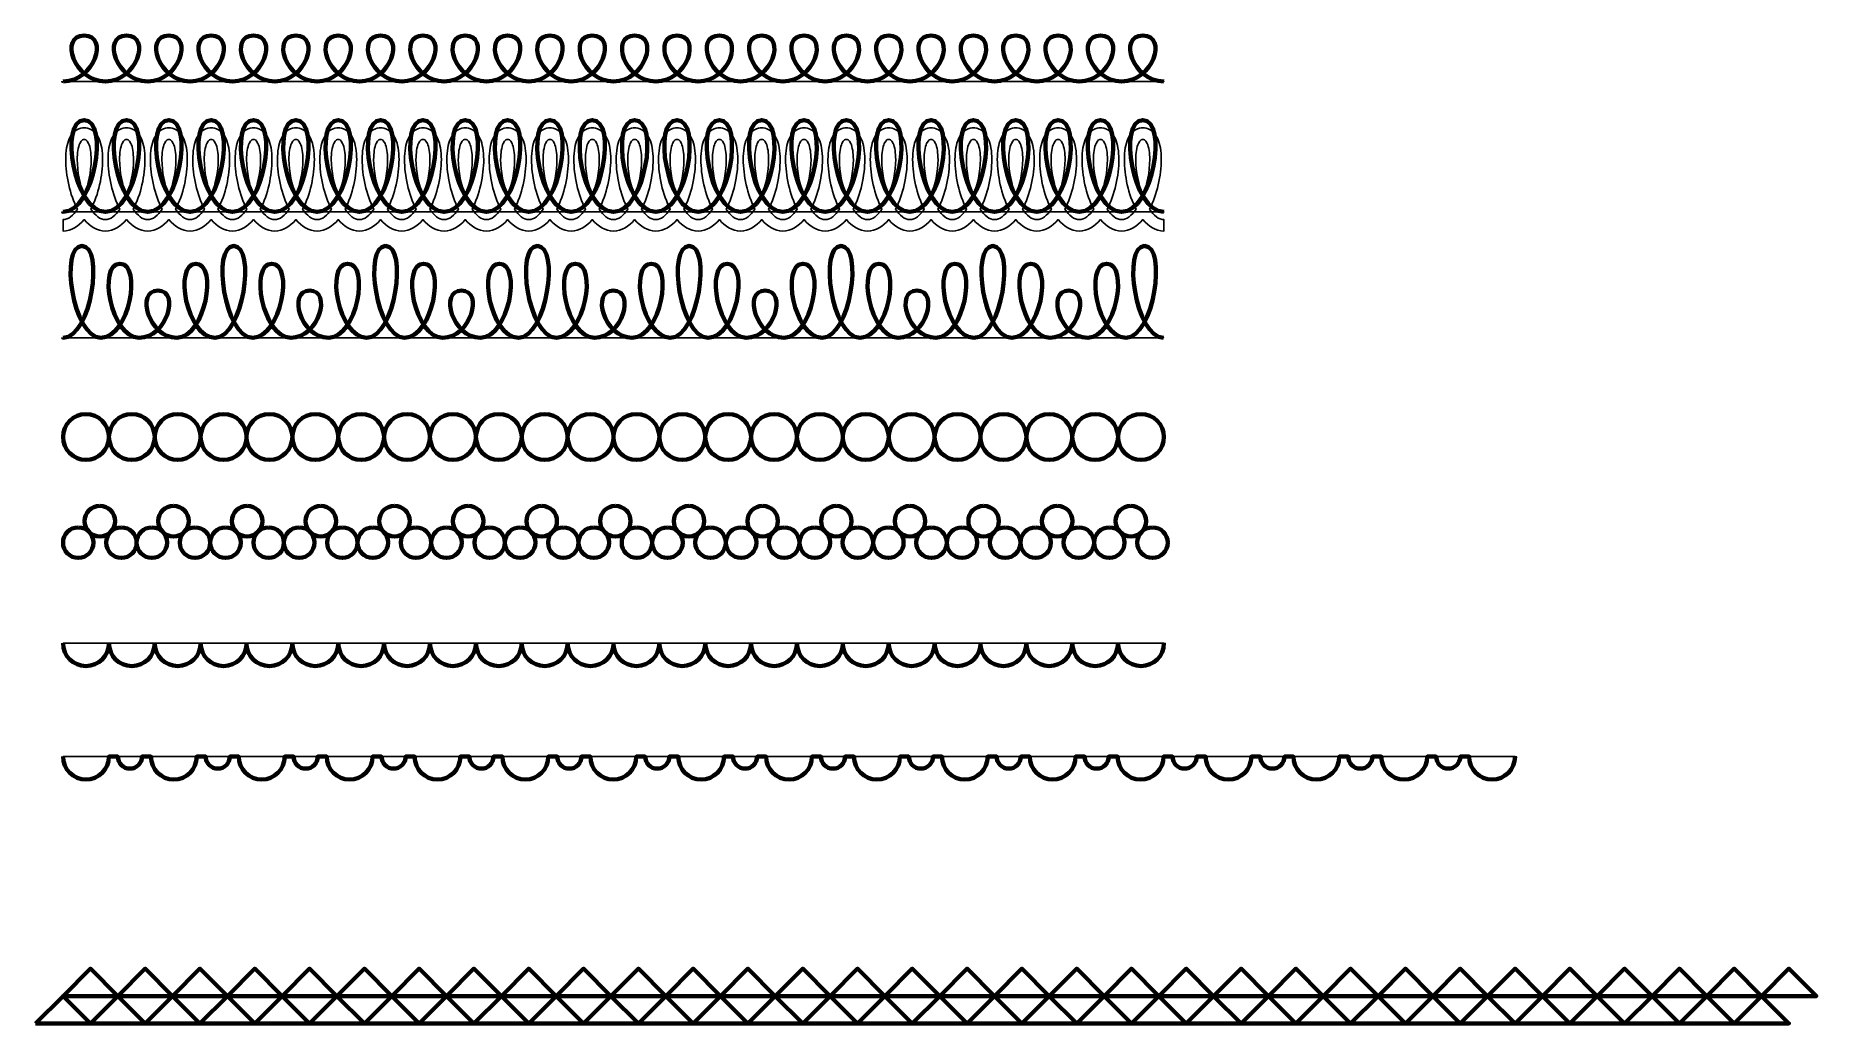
# Model space of a CAD drawing. Header units: centimetres. Extents: x -18.5 to 18.5, y -10.1 to 10.4.
import ezdxf

# ---------------------------------------------------------------- set-up
doc = ezdxf.new("R2010")
doc.units = ezdxf.units.CM
doc.header["$MEASUREMENT"] = 0
doc.layers.add('Layer 1', color=7, linetype='Continuous')

msp = doc.modelspace()

# ---------------------------------------------------------------- linework, layer by layer
at = {"layer": 'Layer 1', "color": 7, "lineweight": 211}
for centre, major_axis in [((-17.44267, 2.04987), (0, 0.47625)), ((-16.49017, 2.04987), (0, 0.47625)), ((-15.53767, 2.04987), (0, 0.47625)), ((-14.58517, 2.04987), (0, 0.47625)), ((-13.63267, 2.04987), (0, 0.47625)), ((-12.68017, 2.04987), (0, 0.47625)), ((-11.72767, 2.04987), (0, 0.47625)), ((-10.77517, 2.04987), (0, 0.47625)), ((-9.82267, 2.04987), (0, 0.47625)), ((-8.87017, 2.04987), (0, 0.47625)), ((-7.91767, 2.04987), (0, 0.47625)), ((-6.96517, 2.04987), (0, 0.47625)), ((-6.01267, 2.04987), (0, 0.47625)), ((-5.06017, 2.04987), (0, 0.47625)), ((-4.10767, 2.04987), (0, 0.47625)), ((-3.15517, 2.04987), (0, 0.47625)), ((-2.20267, 2.04987), (0, 0.47625)), ((-1.25017, 2.04987), (0, 0.47625)), ((-0.29767, 2.04987), (0, 0.47625)), ((0.65483, 2.04987), (0, 0.47625)), ((1.60733, 2.04987), (0, 0.47625)), ((2.55983, 2.04987), (0, 0.47625)), ((3.51233, 2.04987), (0, 0.47625)), ((4.46483, 2.04987), (0, 0.47625)), ((-17.1543, 0.30248), (0, 0.31686)), ((-15.62509, 0.30248), (0, 0.31686)), ((-14.09587, 0.30248), (0, 0.31686)), ((-12.56666, 0.30248), (0, 0.31686)), ((-11.03745, 0.30248), (0, 0.31686)), ((-9.50824, 0.30248), (0, 0.31686)), ((-7.97903, 0.30248), (0, 0.31686)), ((-6.44981, 0.30248), (0, 0.31686)), ((-4.9206, 0.30248), (0, 0.31686)), ((-3.39139, 0.30248), (0, 0.31686)), ((-1.8622, 0.30248), (0, 0.31686)), ((-0.33299, 0.30248), (0, 0.31686)), ((1.19619, 0.30248), (0, 0.31686)), ((2.72543, 0.30248), (0, 0.31686)), ((4.25465, 0.30248), (0, 0.31686)), ((-17.60205, -0.14524), (0, 0.31686)), ((-16.70655, -0.14524), (0, 0.31686)), ((-16.07284, -0.14524), (0, 0.31686)), ((-15.17733, -0.14524), (0, 0.31686)), ((-14.54363, -0.14524), (0, 0.31686)), ((-13.64812, -0.14524), (0, 0.31686)), ((-13.01442, -0.14524), (0, 0.31686)), ((-12.11893, -0.14524), (0, 0.31684)), ((-11.4852, -0.14524), (0, 0.31686)), ((-10.5897, -0.14524), (0, 0.31686)), ((-9.95599, -0.14524), (0, 0.31684)), ((-9.06048, -0.14524), (0, 0.31684)), ((-8.42678, -0.14524), (0, 0.31686)), ((-7.53127, -0.14524), (0, 0.31686)), ((-6.89757, -0.14524), (0, 0.31684)), ((-6.00206, -0.14524), (0, 0.31686)), ((-5.36836, -0.14524), (0, 0.31686)), ((-4.47287, -0.14524), (0, 0.31686)), ((-3.83914, -0.14524), (0, 0.31686)), ((-2.94366, -0.14524), (0, 0.31686)), ((-2.30993, -0.14524), (0, 0.31686)), ((-1.41445, -0.14524), (0, 0.31684)), ((-0.78075, -0.14524), (0, 0.31686)), ((0.11474, -0.14524), (0, 0.31686)), ((0.74847, -0.14524), (0, 0.31686)), ((1.64398, -0.14524), (0, 0.31686)), ((2.27768, -0.14524), (0, 0.31684)), ((3.17319, -0.14524), (0, 0.31686)), ((3.80689, -0.14524), (0, 0.31686)), ((4.70237, -0.14524), (0, 0.31686))]:
    msp.add_ellipse(centre, major_axis=major_axis, ratio=1, dxfattribs=at)
at = {"layer": 'Layer 1', "color": 7}
for points, knots in [([(-17.91892, 9.43429), (-17.26214, 9.43429), (-16.95928, 10.38679), (-17.47931, 10.38679), (-17.47931, 10.38679), (-17.99932, 10.38679), (-17.69648, 9.43429), (-17.0397, 9.43429), (-17.0397, 9.43429), (-16.38292, 9.43429), (-16.08006, 10.38679), (-16.60007, 10.38679), (-16.60007, 10.38679), (-17.12008, 10.38679), (-16.81721, 9.43429), (-16.16046, 9.43429), (-16.16046, 9.43429), (-15.50368, 9.43429), (-15.20082, 10.38679), (-15.72083, 10.38679), (-15.72083, 10.38679), (-16.24087, 10.38679), (-15.938, 9.43429), (-15.28122, 9.43429), (-15.28122, 9.43429), (-14.62447, 9.43429), (-14.32158, 10.38679), (-14.84161, 10.38679), (-14.84161, 10.38679), (-15.36165, 10.38679), (-15.05875, 9.43429), (-14.40198, 9.43429), (-14.40198, 9.43429), (-13.74523, 9.43429), (-13.44234, 10.38679), (-13.96237, 10.38679), (-13.96237, 10.38679), (-14.48238, 10.38679), (-14.17954, 9.43429), (-13.52276, 9.43429), (-13.52276, 9.43429), (-12.86598, 9.43429), (-12.56312, 10.38679), (-13.08315, 10.38679), (-13.08315, 10.38679), (-13.60316, 10.38679), (-13.30029, 9.43429), (-12.64354, 9.43429), (-12.64354, 9.43429), (-11.98676, 9.43429), (-11.6839, 10.38679), (-12.20391, 10.38679), (-12.20391, 10.38679), (-12.72392, 10.38679), (-12.42105, 9.43429), (-11.76428, 9.43429), (-11.76428, 9.43429), (-11.10753, 9.43429), (-10.80464, 10.38679), (-11.32467, 10.38679), (-11.32467, 10.38679), (-11.84471, 10.38679), (-11.54184, 9.43429), (-10.88506, 9.43429), (-10.88506, 9.43429), (-10.22828, 9.43429), (-9.92542, 10.38679), (-10.44545, 10.38679), (-10.44545, 10.38679), (-10.96548, 10.38679), (-10.66262, 9.43429), (-10.00584, 9.43429), (-10.00584, 9.43429), (-9.34906, 9.43429), (-9.0462, 10.38679), (-9.56621, 10.38679), (-9.56621, 10.38679), (-10.08622, 10.38679), (-9.78335, 9.43429), (-9.1266, 9.43429), (-9.1266, 9.43429), (-8.46982, 9.43429), (-8.16696, 10.38679), (-8.68699, 10.38679), (-8.68699, 10.38679), (-9.207, 10.38679), (-8.90413, 9.43429), (-8.24736, 9.43429), (-8.24736, 9.43429), (-7.59061, 9.43429), (-7.28772, 10.38679), (-7.80775, 10.38679), (-7.80775, 10.38679), (-8.32779, 10.38679), (-8.02489, 9.43429), (-7.36814, 9.43429), (-7.36814, 9.43429), (-6.71134, 9.43429), (-6.4085, 10.38679), (-6.92851, 10.38679), (-6.92851, 10.38679), (-7.44855, 10.38679), (-7.14568, 9.43429), (-6.4889, 9.43429), (-6.4889, 9.43429), (-5.83212, 9.43429), (-5.52926, 10.38679), (-6.04929, 10.38679), (-6.04929, 10.38679), (-6.5693, 10.38679), (-6.26646, 9.43429), (-5.60966, 9.43429), (-5.60966, 9.43429), (-4.95291, 9.43429), (-4.65004, 10.38679), (-5.17008, 10.38679), (-5.17008, 10.38679), (-5.69012, 10.38679), (-5.38725, 9.43429), (-4.73045, 9.43429), (-4.73045, 9.43429), (-4.0737, 9.43429), (-3.77083, 10.38679), (-4.29087, 10.38679), (-4.29087, 10.38679), (-4.81083, 10.38679), (-4.50804, 9.43429), (-3.85124, 9.43429), (-3.85124, 9.43429), (-3.19446, 9.43429), (-2.89162, 10.38679), (-3.41163, 10.38679), (-3.41163, 10.38679), (-3.93164, 10.38679), (-3.62877, 9.43429), (-2.97202, 9.43429), (-2.97202, 9.43429), (-2.31524, 9.43429), (-2.01238, 10.38679), (-2.53239, 10.38679), (-2.53239, 10.38679), (-3.0524, 10.38679), (-2.74956, 9.43429), (-2.09281, 9.43429), (-2.09281, 9.43429), (-1.43603, 9.43429), (-1.13317, 10.38679), (-1.65318, 10.38679), (-1.65318, 10.38679), (-2.17319, 10.38679), (-1.87035, 9.43429), (-1.21357, 9.43429), (-1.21357, 9.43429), (-0.55679, 9.43429), (-0.25393, 10.38679), (-0.77396, 10.38679), (-0.77396, 10.38679), (-1.29399, 10.38679), (-0.99113, 9.43429), (-0.33435, 9.43429), (-0.33435, 9.43429), (0.32243, 9.43429), (0.62529, 10.38679), (0.10526, 10.38679), (0.10526, 10.38679), (-0.41477, 10.38679), (-0.11191, 9.43429), (0.54487, 9.43429), (0.54487, 9.43429), (1.20165, 9.43429), (1.50451, 10.38679), (0.9845, 10.38679), (0.9845, 10.38679), (0.46449, 10.38679), (0.76733, 9.43429), (1.42411, 9.43429), (1.42411, 9.43429), (2.08089, 9.43429), (2.38375, 10.38679), (1.86372, 10.38679), (1.86372, 10.38679), (1.34369, 10.38679), (1.64655, 9.43429), (2.30333, 9.43429), (2.30333, 9.43429), (2.96011, 9.43429), (3.26297, 10.38679), (2.74294, 10.38679), (2.74294, 10.38679), (2.22295, 10.38679), (2.52577, 9.43429), (3.18255, 9.43429), (3.18255, 9.43429), (3.83933, 9.43429), (4.14219, 10.38679), (3.62216, 10.38679), (3.62216, 10.38679), (3.10217, 10.38679), (3.40502, 9.43429), (4.06179, 9.43429), (4.06179, 9.43429), (4.71854, 9.43429), (5.02141, 10.38679), (4.50137, 10.38679), (4.50137, 10.38679), (3.98138, 10.38679), (4.28423, 9.43429), (4.941, 9.43429), (4.941, 9.43429), (4.941, 9.43429), (-17.91892, 9.43429), (-17.91892, 9.43429)], [0, 0, 0, 0, 0.01851852, 0.01851852, 0.01851852, 0.01851852, 0.03703704, 0.03703704, 0.03703704, 0.03703704, 0.05555556, 0.05555556, 0.05555556, 0.05555556, 0.07407407, 0.07407407, 0.07407407, 0.07407407, 0.09259259, 0.09259259, 0.09259259, 0.09259259, 0.11111111, 0.11111111, 0.11111111, 0.11111111, 0.12962963, 0.12962963, 0.12962963, 0.12962963, 0.14814815, 0.14814815, 0.14814815, 0.14814815, 0.16666667, 0.16666667, 0.16666667, 0.16666667, 0.18518519, 0.18518519, 0.18518519, 0.18518519, 0.2037037, 0.2037037, 0.2037037, 0.2037037, 0.22222222, 0.22222222, 0.22222222, 0.22222222, 0.24074074, 0.24074074, 0.24074074, 0.24074074, 0.25925926, 0.25925926, 0.25925926, 0.25925926, 0.27777778, 0.27777778, 0.27777778, 0.27777778, 0.2962963, 0.2962963, 0.2962963, 0.2962963, 0.31481481, 0.31481481, 0.31481481, 0.31481481, 0.33333333, 0.33333333, 0.33333333, 0.33333333, 0.35185185, 0.35185185, 0.35185185, 0.35185185, 0.37037037, 0.37037037, 0.37037037, 0.37037037, 0.38888889, 0.38888889, 0.38888889, 0.38888889, 0.40740741, 0.40740741, 0.40740741, 0.40740741, 0.42592593, 0.42592593, 0.42592593, 0.42592593, 0.44444444, 0.44444444, 0.44444444, 0.44444444, 0.46296296, 0.46296296, 0.46296296, 0.46296296, 0.48148148, 0.48148148, 0.48148148, 0.48148148, 0.5, 0.5, 0.5, 0.5, 0.51851852, 0.51851852, 0.51851852, 0.51851852, 0.53703704, 0.53703704, 0.53703704, 0.53703704, 0.55555556, 0.55555556, 0.55555556, 0.55555556, 0.57407407, 0.57407407, 0.57407407, 0.57407407, 0.59259259, 0.59259259, 0.59259259, 0.59259259, 0.61111111, 0.61111111, 0.61111111, 0.61111111, 0.62962963, 0.62962963, 0.62962963, 0.62962963, 0.64814815, 0.64814815, 0.64814815, 0.64814815, 0.66666667, 0.66666667, 0.66666667, 0.66666667, 0.68518519, 0.68518519, 0.68518519, 0.68518519, 0.7037037, 0.7037037, 0.7037037, 0.7037037, 0.72222222, 0.72222222, 0.72222222, 0.72222222, 0.74074074, 0.74074074, 0.74074074, 0.74074074, 0.75925926, 0.75925926, 0.75925926, 0.75925926, 0.77777778, 0.77777778, 0.77777778, 0.77777778, 0.7962963, 0.7962963, 0.7962963, 0.7962963, 0.81481481, 0.81481481, 0.81481481, 0.81481481, 0.83333333, 0.83333333, 0.83333333, 0.83333333, 0.85185185, 0.85185185, 0.85185185, 0.85185185, 0.87037037, 0.87037037, 0.87037037, 0.87037037, 0.88888889, 0.88888889, 0.88888889, 0.88888889, 0.90740741, 0.90740741, 0.90740741, 0.90740741, 0.92592593, 0.92592593, 0.92592593, 0.92592593, 0.94444444, 0.94444444, 0.94444444, 0.94444444, 0.96296296, 0.96296296, 0.96296296, 0.96296296, 1, 1, 1, 1]), ([(-17.91892, 9.43429), (-17.91892, 9.43429), (-17.91892, 9.43429), (-17.91892, 9.43429), (-17.91892, 9.43429), (-17.91892, 9.43429), (-17.91892, 9.43429), (-17.91892, 9.43429)], [0, 0, 0, 0, 0.33333333, 0.33333333, 0.33333333, 0.33333333, 1, 1, 1, 1]), ([(-17.91892, 6.72591), (-17.26214, 6.72591), (-16.95928, 8.63091), (-17.47931, 8.63091), (-17.47931, 8.63091), (-17.99932, 8.63091), (-17.69648, 6.72591), (-17.0397, 6.72591), (-17.0397, 6.72591), (-16.38292, 6.72591), (-16.08006, 8.63091), (-16.60007, 8.63091), (-16.60007, 8.63091), (-17.12008, 8.63091), (-16.81721, 6.72591), (-16.16046, 6.72591), (-16.16046, 6.72591), (-15.50368, 6.72591), (-15.20082, 8.63091), (-15.72083, 8.63091), (-15.72083, 8.63091), (-16.24087, 8.63091), (-15.938, 6.72591), (-15.28122, 6.72591), (-15.28122, 6.72591), (-14.62447, 6.72591), (-14.32158, 8.63091), (-14.84161, 8.63091), (-14.84161, 8.63091), (-15.36165, 8.63091), (-15.05875, 6.72591), (-14.40198, 6.72591), (-14.40198, 6.72591), (-13.74523, 6.72591), (-13.44234, 8.63091), (-13.96237, 8.63091), (-13.96237, 8.63091), (-14.48238, 8.63091), (-14.17954, 6.72591), (-13.52276, 6.72591), (-13.52276, 6.72591), (-12.86598, 6.72591), (-12.56312, 8.63091), (-13.08315, 8.63091), (-13.08315, 8.63091), (-13.60316, 8.63091), (-13.30029, 6.72591), (-12.64354, 6.72591), (-12.64354, 6.72591), (-11.98676, 6.72591), (-11.6839, 8.63091), (-12.20391, 8.63091), (-12.20391, 8.63091), (-12.72392, 8.63091), (-12.42105, 6.72591), (-11.76428, 6.72591), (-11.76428, 6.72591), (-11.10753, 6.72591), (-10.80464, 8.63091), (-11.32467, 8.63091), (-11.32467, 8.63091), (-11.84471, 8.63091), (-11.54184, 6.72591), (-10.88506, 6.72591), (-10.88506, 6.72591), (-10.22828, 6.72591), (-9.92542, 8.63091), (-10.44545, 8.63091), (-10.44545, 8.63091), (-10.96548, 8.63091), (-10.66262, 6.72591), (-10.00584, 6.72591), (-10.00584, 6.72591), (-9.34906, 6.72591), (-9.0462, 8.63091), (-9.56621, 8.63091), (-9.56621, 8.63091), (-10.08622, 8.63091), (-9.78335, 6.72591), (-9.1266, 6.72591), (-9.1266, 6.72591), (-8.46982, 6.72591), (-8.16696, 8.63091), (-8.68699, 8.63091), (-8.68699, 8.63091), (-9.207, 8.63091), (-8.90413, 6.72591), (-8.24736, 6.72591), (-8.24736, 6.72591), (-7.59061, 6.72591), (-7.28772, 8.63091), (-7.80775, 8.63091), (-7.80775, 8.63091), (-8.32779, 8.63091), (-8.02489, 6.72591), (-7.36814, 6.72591), (-7.36814, 6.72591), (-6.71134, 6.72591), (-6.4085, 8.63091), (-6.92851, 8.63091), (-6.92851, 8.63091), (-7.44855, 8.63091), (-7.14568, 6.72591), (-6.4889, 6.72591), (-6.4889, 6.72591), (-5.83212, 6.72591), (-5.52926, 8.63091), (-6.04929, 8.63091), (-6.04929, 8.63091), (-6.5693, 8.63091), (-6.26646, 6.72591), (-5.60966, 6.72591), (-5.60966, 6.72591), (-4.95291, 6.72591), (-4.65004, 8.63091), (-5.17008, 8.63091), (-5.17008, 8.63091), (-5.69012, 8.63091), (-5.38725, 6.72591), (-4.73045, 6.72591), (-4.73045, 6.72591), (-4.0737, 6.72591), (-3.77083, 8.63091), (-4.29087, 8.63091), (-4.29087, 8.63091), (-4.81083, 8.63091), (-4.50804, 6.72591), (-3.85124, 6.72591), (-3.85124, 6.72591), (-3.19446, 6.72591), (-2.89162, 8.63091), (-3.41163, 8.63091), (-3.41163, 8.63091), (-3.93164, 8.63091), (-3.62877, 6.72591), (-2.97202, 6.72591), (-2.97202, 6.72591), (-2.31524, 6.72591), (-2.01238, 8.63091), (-2.53239, 8.63091), (-2.53239, 8.63091), (-3.0524, 8.63091), (-2.74956, 6.72591), (-2.09281, 6.72591), (-2.09281, 6.72591), (-1.43603, 6.72591), (-1.13317, 8.63091), (-1.65318, 8.63091), (-1.65318, 8.63091), (-2.17319, 8.63091), (-1.87035, 6.72591), (-1.21357, 6.72591), (-1.21357, 6.72591), (-0.55679, 6.72591), (-0.25393, 8.63091), (-0.77396, 8.63091), (-0.77396, 8.63091), (-1.29399, 8.63091), (-0.99113, 6.72591), (-0.33435, 6.72591), (-0.33435, 6.72591), (0.32243, 6.72591), (0.62529, 8.63091), (0.10526, 8.63091), (0.10526, 8.63091), (-0.41477, 8.63091), (-0.11191, 6.72591), (0.54487, 6.72591), (0.54487, 6.72591), (1.20165, 6.72591), (1.50451, 8.63091), (0.9845, 8.63091), (0.9845, 8.63091), (0.46449, 8.63091), (0.76733, 6.72591), (1.42411, 6.72591), (1.42411, 6.72591), (2.08089, 6.72591), (2.38375, 8.63091), (1.86372, 8.63091), (1.86372, 8.63091), (1.34369, 8.63091), (1.64655, 6.72591), (2.30333, 6.72591), (2.30333, 6.72591), (2.96011, 6.72591), (3.26297, 8.63091), (2.74294, 8.63091), (2.74294, 8.63091), (2.22295, 8.63091), (2.52577, 6.72591), (3.18255, 6.72591), (3.18255, 6.72591), (3.83933, 6.72591), (4.14219, 8.63091), (3.62216, 8.63091), (3.62216, 8.63091), (3.10217, 8.63091), (3.40502, 6.72591), (4.06179, 6.72591), (4.06179, 6.72591), (4.71854, 6.72591), (5.02141, 8.63091), (4.50137, 8.63091), (4.50137, 8.63091), (3.98138, 8.63091), (4.28423, 6.72591), (4.941, 6.72591), (4.941, 6.72591), (4.941, 6.72591), (-17.91892, 6.72591), (-17.91892, 6.72591)], [0, 0, 0, 0, 0.01851852, 0.01851852, 0.01851852, 0.01851852, 0.03703704, 0.03703704, 0.03703704, 0.03703704, 0.05555556, 0.05555556, 0.05555556, 0.05555556, 0.07407407, 0.07407407, 0.07407407, 0.07407407, 0.09259259, 0.09259259, 0.09259259, 0.09259259, 0.11111111, 0.11111111, 0.11111111, 0.11111111, 0.12962963, 0.12962963, 0.12962963, 0.12962963, 0.14814815, 0.14814815, 0.14814815, 0.14814815, 0.16666667, 0.16666667, 0.16666667, 0.16666667, 0.18518519, 0.18518519, 0.18518519, 0.18518519, 0.2037037, 0.2037037, 0.2037037, 0.2037037, 0.22222222, 0.22222222, 0.22222222, 0.22222222, 0.24074074, 0.24074074, 0.24074074, 0.24074074, 0.25925926, 0.25925926, 0.25925926, 0.25925926, 0.27777778, 0.27777778, 0.27777778, 0.27777778, 0.2962963, 0.2962963, 0.2962963, 0.2962963, 0.31481481, 0.31481481, 0.31481481, 0.31481481, 0.33333333, 0.33333333, 0.33333333, 0.33333333, 0.35185185, 0.35185185, 0.35185185, 0.35185185, 0.37037037, 0.37037037, 0.37037037, 0.37037037, 0.38888889, 0.38888889, 0.38888889, 0.38888889, 0.40740741, 0.40740741, 0.40740741, 0.40740741, 0.42592593, 0.42592593, 0.42592593, 0.42592593, 0.44444444, 0.44444444, 0.44444444, 0.44444444, 0.46296296, 0.46296296, 0.46296296, 0.46296296, 0.48148148, 0.48148148, 0.48148148, 0.48148148, 0.5, 0.5, 0.5, 0.5, 0.51851852, 0.51851852, 0.51851852, 0.51851852, 0.53703704, 0.53703704, 0.53703704, 0.53703704, 0.55555556, 0.55555556, 0.55555556, 0.55555556, 0.57407407, 0.57407407, 0.57407407, 0.57407407, 0.59259259, 0.59259259, 0.59259259, 0.59259259, 0.61111111, 0.61111111, 0.61111111, 0.61111111, 0.62962963, 0.62962963, 0.62962963, 0.62962963, 0.64814815, 0.64814815, 0.64814815, 0.64814815, 0.66666667, 0.66666667, 0.66666667, 0.66666667, 0.68518519, 0.68518519, 0.68518519, 0.68518519, 0.7037037, 0.7037037, 0.7037037, 0.7037037, 0.72222222, 0.72222222, 0.72222222, 0.72222222, 0.74074074, 0.74074074, 0.74074074, 0.74074074, 0.75925926, 0.75925926, 0.75925926, 0.75925926, 0.77777778, 0.77777778, 0.77777778, 0.77777778, 0.7962963, 0.7962963, 0.7962963, 0.7962963, 0.81481481, 0.81481481, 0.81481481, 0.81481481, 0.83333333, 0.83333333, 0.83333333, 0.83333333, 0.85185185, 0.85185185, 0.85185185, 0.85185185, 0.87037037, 0.87037037, 0.87037037, 0.87037037, 0.88888889, 0.88888889, 0.88888889, 0.88888889, 0.90740741, 0.90740741, 0.90740741, 0.90740741, 0.92592593, 0.92592593, 0.92592593, 0.92592593, 0.94444444, 0.94444444, 0.94444444, 0.94444444, 0.96296296, 0.96296296, 0.96296296, 0.96296296, 1, 1, 1, 1]), ([(-17.91892, 6.72591), (-17.91892, 6.72591), (-17.91892, 6.72591), (-17.91892, 6.72591), (-17.91892, 6.72591), (-17.91892, 6.72591), (-17.91892, 6.72591), (-17.91892, 6.72591)], [0, 0, 0, 0, 0.33333333, 0.33333333, 0.33333333, 0.33333333, 1, 1, 1, 1]), ([(-17.91892, 4.11156), (-17.33027, 4.11156), (-17.05884, 6.01656), (-17.5249, 6.01656), (-17.5249, 6.01656), (-17.99099, 6.01656), (-17.71955, 4.11156), (-17.13091, 4.11156), (-17.13091, 4.11156), (-16.54227, 4.11156), (-16.27083, 5.64614), (-16.73687, 5.64614), (-16.73687, 5.64614), (-17.20296, 5.64614), (-16.9315, 4.11156), (-16.34285, 4.11156), (-16.34285, 4.11156), (-15.7542, 4.11156), (-15.48277, 5.09052), (-15.94886, 5.09052), (-15.94886, 5.09052), (-16.41492, 5.09052), (-16.14346, 4.11156), (-15.55484, 4.11156), (-15.55484, 4.11156), (-14.96619, 4.11156), (-14.69473, 5.64614), (-15.16082, 5.64614), (-15.16082, 5.64614), (-15.62688, 5.64614), (-15.35542, 4.11156), (-14.76678, 4.11156), (-14.76678, 4.11156), (-14.17816, 4.11156), (-13.90667, 6.01656), (-14.37276, 6.01656), (-14.37276, 6.01656), (-14.83885, 6.01656), (-14.56739, 4.11156), (-13.97874, 4.11156), (-13.97874, 4.11156), (-13.39009, 4.11156), (-13.11866, 5.64614), (-13.58472, 5.64614), (-13.58472, 5.64614), (-14.05078, 5.64614), (-13.77932, 4.11156), (-13.1907, 4.11156), (-13.1907, 4.11156), (-12.60208, 4.11156), (-12.33062, 5.09052), (-12.79668, 5.09052), (-12.79668, 5.09052), (-13.26274, 5.09052), (-12.99128, 4.11156), (-12.40266, 4.11156), (-12.40266, 4.11156), (-11.81404, 4.11156), (-11.54258, 5.64614), (-12.00867, 5.64614), (-12.00867, 5.64614), (-12.47473, 5.64614), (-12.2033, 4.11156), (-11.61465, 4.11156), (-11.61465, 4.11156), (-11.026, 4.11156), (-10.75457, 6.01656), (-11.22063, 6.01656), (-11.22063, 6.01656), (-11.68669, 6.01656), (-11.41526, 4.11156), (-10.82661, 4.11156), (-10.82661, 4.11156), (-10.23796, 4.11156), (-9.9665, 5.64614), (-10.43259, 5.64614), (-10.43259, 5.64614), (-10.89865, 5.64614), (-10.62719, 4.11156), (-10.03857, 4.11156), (-10.03857, 4.11156), (-9.44992, 4.11156), (-9.17849, 5.09052), (-9.64455, 5.09052), (-9.64455, 5.09052), (-10.11061, 5.09052), (-9.83915, 4.11156), (-9.25053, 4.11156), (-9.25053, 4.11156), (-8.66191, 4.11156), (-8.39045, 5.64614), (-8.85651, 5.64614), (-8.85651, 5.64614), (-9.32263, 5.64614), (-9.05114, 4.11156), (-8.46252, 4.11156), (-8.46252, 4.11156), (-7.87385, 4.11156), (-7.60244, 6.01656), (-8.0685, 6.01656), (-8.0685, 6.01656), (-8.53459, 6.01656), (-8.26313, 4.11156), (-7.67451, 4.11156), (-7.67451, 4.11156), (-7.08584, 4.11156), (-6.8144, 5.64614), (-7.28047, 5.64614), (-7.28047, 5.64614), (-7.74654, 5.64614), (-7.47512, 4.11156), (-6.88643, 4.11156), (-6.88643, 4.11156), (-6.29781, 4.11156), (-6.0264, 5.09052), (-6.49247, 5.09052), (-6.49247, 5.09052), (-6.95854, 5.09052), (-6.6871, 4.11156), (-6.09845, 4.11156), (-6.09845, 4.11156), (-5.50978, 4.11156), (-5.23837, 5.64614), (-5.70443, 5.64614), (-5.70443, 5.64614), (-6.17044, 5.64614), (-5.89906, 4.11156), (-5.31041, 4.11156), (-5.31041, 4.11156), (-4.72174, 4.11156), (-4.4503, 6.01656), (-4.91634, 6.01656), (-4.91634, 6.01656), (-5.3824, 6.01656), (-5.11097, 4.11156), (-4.52235, 4.11156), (-4.52235, 4.11156), (-3.93368, 4.11156), (-3.66227, 5.64614), (-4.12831, 5.64614), (-4.12831, 5.64614), (-4.5944, 5.64614), (-4.32291, 4.11156), (-3.73432, 4.11156), (-3.73432, 4.11156), (-3.14565, 4.11156), (-2.87424, 5.09052), (-3.34025, 5.09052), (-3.34025, 5.09052), (-3.80634, 5.09052), (-3.5349, 4.11156), (-2.94626, 4.11156), (-2.94626, 4.11156), (-2.35762, 4.11156), (-2.08618, 5.64614), (-2.55224, 5.64614), (-2.55224, 5.64614), (-3.0183, 5.64614), (-2.74687, 4.11156), (-2.15822, 4.11156), (-2.15822, 4.11156), (-1.56957, 4.11156), (-1.29814, 6.01656), (-1.76423, 6.01656), (-1.76423, 6.01656), (-2.23027, 6.01656), (-1.95886, 4.11156), (-1.37019, 4.11156), (-1.37019, 4.11156), (-0.78157, 4.11156), (-0.51011, 5.64614), (-0.97615, 5.64614), (-0.97615, 5.64614), (-1.44221, 5.64614), (-1.1708, 4.11156), (-0.58213, 4.11156), (-0.58213, 4.11156), (0.00652, 4.11156), (0.27795, 5.09052), (-0.18814, 5.09052), (-0.18814, 5.09052), (-0.6542, 5.09052), (-0.38274, 4.11156), (0.20593, 4.11156), (0.20593, 4.11156), (0.79455, 4.11156), (1.06596, 5.64614), (0.59992, 5.64614), (0.59992, 5.64614), (0.13388, 5.64614), (0.40527, 4.11156), (0.99394, 4.11156), (0.99394, 4.11156), (1.58259, 4.11156), (1.85402, 6.01656), (1.38796, 6.01656), (1.38796, 6.01656), (0.92192, 6.01656), (1.19336, 4.11156), (1.78198, 4.11156), (1.78198, 4.11156), (2.37063, 4.11156), (2.64209, 5.64614), (2.17605, 5.64614), (2.17605, 5.64614), (1.70999, 5.64614), (1.9814, 4.11156), (2.57004, 4.11156), (2.57004, 4.11156), (3.15871, 4.11156), (3.43015, 5.09052), (2.96406, 5.09052), (2.96406, 5.09052), (2.498, 5.09052), (2.76946, 4.11156), (3.3581, 4.11156), (3.3581, 4.11156), (3.94674, 4.11156), (4.21815, 5.64614), (3.75212, 5.64614), (3.75212, 5.64614), (3.28609, 5.64614), (3.55747, 4.11156), (4.14611, 4.11156), (4.14611, 4.11156), (4.73478, 4.11156), (5.00619, 6.01656), (4.54015, 6.01656), (4.54015, 6.01656), (4.07411, 6.01656), (4.34552, 4.11156), (4.93417, 4.11156), (4.93417, 4.11156), (4.93417, 4.11156), (-17.91892, 4.11156), (-17.91892, 4.11156)], [0, 0, 0, 0, 0.01666667, 0.01666667, 0.01666667, 0.01666667, 0.03333333, 0.03333333, 0.03333333, 0.03333333, 0.05, 0.05, 0.05, 0.05, 0.06666667, 0.06666667, 0.06666667, 0.06666667, 0.08333333, 0.08333333, 0.08333333, 0.08333333, 0.1, 0.1, 0.1, 0.1, 0.11666667, 0.11666667, 0.11666667, 0.11666667, 0.13333333, 0.13333333, 0.13333333, 0.13333333, 0.15, 0.15, 0.15, 0.15, 0.16666667, 0.16666667, 0.16666667, 0.16666667, 0.18333333, 0.18333333, 0.18333333, 0.18333333, 0.2, 0.2, 0.2, 0.2, 0.21666667, 0.21666667, 0.21666667, 0.21666667, 0.23333333, 0.23333333, 0.23333333, 0.23333333, 0.25, 0.25, 0.25, 0.25, 0.26666667, 0.26666667, 0.26666667, 0.26666667, 0.28333333, 0.28333333, 0.28333333, 0.28333333, 0.3, 0.3, 0.3, 0.3, 0.31666667, 0.31666667, 0.31666667, 0.31666667, 0.33333333, 0.33333333, 0.33333333, 0.33333333, 0.35, 0.35, 0.35, 0.35, 0.36666667, 0.36666667, 0.36666667, 0.36666667, 0.38333333, 0.38333333, 0.38333333, 0.38333333, 0.4, 0.4, 0.4, 0.4, 0.41666667, 0.41666667, 0.41666667, 0.41666667, 0.43333333, 0.43333333, 0.43333333, 0.43333333, 0.45, 0.45, 0.45, 0.45, 0.46666667, 0.46666667, 0.46666667, 0.46666667, 0.48333333, 0.48333333, 0.48333333, 0.48333333, 0.5, 0.5, 0.5, 0.5, 0.51666667, 0.51666667, 0.51666667, 0.51666667, 0.53333333, 0.53333333, 0.53333333, 0.53333333, 0.55, 0.55, 0.55, 0.55, 0.56666667, 0.56666667, 0.56666667, 0.56666667, 0.58333333, 0.58333333, 0.58333333, 0.58333333, 0.6, 0.6, 0.6, 0.6, 0.61666667, 0.61666667, 0.61666667, 0.61666667, 0.63333333, 0.63333333, 0.63333333, 0.63333333, 0.65, 0.65, 0.65, 0.65, 0.66666667, 0.66666667, 0.66666667, 0.66666667, 0.68333333, 0.68333333, 0.68333333, 0.68333333, 0.7, 0.7, 0.7, 0.7, 0.71666667, 0.71666667, 0.71666667, 0.71666667, 0.73333333, 0.73333333, 0.73333333, 0.73333333, 0.75, 0.75, 0.75, 0.75, 0.76666667, 0.76666667, 0.76666667, 0.76666667, 0.78333333, 0.78333333, 0.78333333, 0.78333333, 0.8, 0.8, 0.8, 0.8, 0.81666667, 0.81666667, 0.81666667, 0.81666667, 0.83333333, 0.83333333, 0.83333333, 0.83333333, 0.85, 0.85, 0.85, 0.85, 0.86666667, 0.86666667, 0.86666667, 0.86666667, 0.88333333, 0.88333333, 0.88333333, 0.88333333, 0.9, 0.9, 0.9, 0.9, 0.91666667, 0.91666667, 0.91666667, 0.91666667, 0.93333333, 0.93333333, 0.93333333, 0.93333333, 0.95, 0.95, 0.95, 0.95, 0.96666667, 0.96666667, 0.96666667, 0.96666667, 1, 1, 1, 1]), ([(-17.91892, 4.11156), (-17.91892, 4.11156), (-17.91892, 4.11156), (-17.91892, 4.11156), (-17.91892, 4.11156), (-17.91892, 4.11156), (-17.91892, 4.11156), (-17.91892, 4.11156)], [0, 0, 0, 0, 0.33333333, 0.33333333, 0.33333333, 0.33333333, 1, 1, 1, 1]), ([(-16.96642, -2.23384), (-16.96642, -2.49686), (-17.17965, -2.71009), (-17.44267, -2.71009), (-17.44267, -2.71009), (-17.70569, -2.71009), (-17.91892, -2.49686), (-17.91892, -2.23384), (-17.91892, -2.23384), (-17.91892, -2.23384), (-16.96642, -2.23384), (-16.96642, -2.23384)], [0, 0, 0, 0, 0.25, 0.25, 0.25, 0.25, 0.5, 0.5, 0.5, 0.5, 1, 1, 1, 1]), ([(-16.96642, -2.23384), (-16.96642, -2.23384), (-16.96642, -2.23384), (-16.96642, -2.23384), (-16.96642, -2.23384), (-16.96642, -2.23384), (-16.96642, -2.23384), (-16.96642, -2.23384)], [0, 0, 0, 0, 0.33333333, 0.33333333, 0.33333333, 0.33333333, 1, 1, 1, 1]), ([(-16.01392, -2.23384), (-16.01392, -2.49686), (-16.22715, -2.71009), (-16.49017, -2.71009), (-16.49017, -2.71009), (-16.75319, -2.71009), (-16.96642, -2.49686), (-16.96642, -2.23384), (-16.96642, -2.23384), (-16.96642, -2.23384), (-16.01392, -2.23384), (-16.01392, -2.23384)], [0, 0, 0, 0, 0.25, 0.25, 0.25, 0.25, 0.5, 0.5, 0.5, 0.5, 1, 1, 1, 1]), ([(-16.01392, -2.23384), (-16.01392, -2.23384), (-16.01392, -2.23384), (-16.01392, -2.23384), (-16.01392, -2.23384), (-16.01392, -2.23384), (-16.01392, -2.23384), (-16.01392, -2.23384)], [0, 0, 0, 0, 0.33333333, 0.33333333, 0.33333333, 0.33333333, 1, 1, 1, 1]), ([(-15.06142, -2.23384), (-15.06142, -2.49686), (-15.27465, -2.71009), (-15.53767, -2.71009), (-15.53767, -2.71009), (-15.80069, -2.71009), (-16.01392, -2.49686), (-16.01392, -2.23384), (-16.01392, -2.23384), (-16.01392, -2.23384), (-15.06142, -2.23384), (-15.06142, -2.23384)], [0, 0, 0, 0, 0.25, 0.25, 0.25, 0.25, 0.5, 0.5, 0.5, 0.5, 1, 1, 1, 1]), ([(-15.06142, -2.23384), (-15.06142, -2.23384), (-15.06142, -2.23384), (-15.06142, -2.23384), (-15.06142, -2.23384), (-15.06142, -2.23384), (-15.06142, -2.23384), (-15.06142, -2.23384)], [0, 0, 0, 0, 0.33333333, 0.33333333, 0.33333333, 0.33333333, 1, 1, 1, 1]), ([(-14.10892, -2.23384), (-14.10892, -2.49686), (-14.32215, -2.71009), (-14.58517, -2.71009), (-14.58517, -2.71009), (-14.84819, -2.71009), (-15.06142, -2.49686), (-15.06142, -2.23384), (-15.06142, -2.23384), (-15.06142, -2.23384), (-14.10892, -2.23384), (-14.10892, -2.23384)], [0, 0, 0, 0, 0.25, 0.25, 0.25, 0.25, 0.5, 0.5, 0.5, 0.5, 1, 1, 1, 1]), ([(-14.10892, -2.23384), (-14.10892, -2.23384), (-14.10892, -2.23384), (-14.10892, -2.23384), (-14.10892, -2.23384), (-14.10892, -2.23384), (-14.10892, -2.23384), (-14.10892, -2.23384)], [0, 0, 0, 0, 0.33333333, 0.33333333, 0.33333333, 0.33333333, 1, 1, 1, 1]), ([(-13.15642, -2.23384), (-13.15642, -2.49686), (-13.36965, -2.71009), (-13.63267, -2.71009), (-13.63267, -2.71009), (-13.89569, -2.71009), (-14.10892, -2.49686), (-14.10892, -2.23384), (-14.10892, -2.23384), (-14.10892, -2.23384), (-13.15642, -2.23384), (-13.15642, -2.23384)], [0, 0, 0, 0, 0.25, 0.25, 0.25, 0.25, 0.5, 0.5, 0.5, 0.5, 1, 1, 1, 1]), ([(-13.15642, -2.23384), (-13.15642, -2.23384), (-13.15642, -2.23384), (-13.15642, -2.23384), (-13.15642, -2.23384), (-13.15642, -2.23384), (-13.15642, -2.23384), (-13.15642, -2.23384)], [0, 0, 0, 0, 0.33333333, 0.33333333, 0.33333333, 0.33333333, 1, 1, 1, 1]), ([(-12.20392, -2.23384), (-12.20392, -2.49686), (-12.41715, -2.71009), (-12.68017, -2.71009), (-12.68017, -2.71009), (-12.94319, -2.71009), (-13.15642, -2.49686), (-13.15642, -2.23384), (-13.15642, -2.23384), (-13.15642, -2.23384), (-12.20392, -2.23384), (-12.20392, -2.23384)], [0, 0, 0, 0, 0.25, 0.25, 0.25, 0.25, 0.5, 0.5, 0.5, 0.5, 1, 1, 1, 1]), ([(-12.20392, -2.23384), (-12.20392, -2.23384), (-12.20392, -2.23384), (-12.20392, -2.23384), (-12.20392, -2.23384), (-12.20392, -2.23384), (-12.20392, -2.23384), (-12.20392, -2.23384)], [0, 0, 0, 0, 0.33333333, 0.33333333, 0.33333333, 0.33333333, 1, 1, 1, 1]), ([(-11.25142, -2.23384), (-11.25142, -2.49686), (-11.46465, -2.71009), (-11.72767, -2.71009), (-11.72767, -2.71009), (-11.99069, -2.71009), (-12.20392, -2.49686), (-12.20392, -2.23384), (-12.20392, -2.23384), (-12.20392, -2.23384), (-11.25142, -2.23384), (-11.25142, -2.23384)], [0, 0, 0, 0, 0.25, 0.25, 0.25, 0.25, 0.5, 0.5, 0.5, 0.5, 1, 1, 1, 1]), ([(-11.25142, -2.23384), (-11.25142, -2.23384), (-11.25142, -2.23384), (-11.25142, -2.23384), (-11.25142, -2.23384), (-11.25142, -2.23384), (-11.25142, -2.23384), (-11.25142, -2.23384)], [0, 0, 0, 0, 0.33333333, 0.33333333, 0.33333333, 0.33333333, 1, 1, 1, 1]), ([(-10.29892, -2.23384), (-10.29892, -2.49686), (-10.51215, -2.71009), (-10.77517, -2.71009), (-10.77517, -2.71009), (-11.03822, -2.71009), (-11.25142, -2.49686), (-11.25142, -2.23384), (-11.25142, -2.23384), (-11.25142, -2.23384), (-10.29892, -2.23384), (-10.29892, -2.23384)], [0, 0, 0, 0, 0.25, 0.25, 0.25, 0.25, 0.5, 0.5, 0.5, 0.5, 1, 1, 1, 1]), ([(-10.29892, -2.23384), (-10.29892, -2.23384), (-10.29892, -2.23384), (-10.29892, -2.23384), (-10.29892, -2.23384), (-10.29892, -2.23384), (-10.29892, -2.23384), (-10.29892, -2.23384)], [0, 0, 0, 0, 0.33333333, 0.33333333, 0.33333333, 0.33333333, 1, 1, 1, 1]), ([(-9.34642, -2.23384), (-9.34642, -2.49686), (-9.55965, -2.71009), (-9.82267, -2.71009), (-9.82267, -2.71009), (-10.08569, -2.71009), (-10.29892, -2.49686), (-10.29892, -2.23384), (-10.29892, -2.23384), (-10.29892, -2.23384), (-9.34642, -2.23384), (-9.34642, -2.23384)], [0, 0, 0, 0, 0.25, 0.25, 0.25, 0.25, 0.5, 0.5, 0.5, 0.5, 1, 1, 1, 1]), ([(-9.34642, -2.23384), (-9.34642, -2.23384), (-9.34642, -2.23384), (-9.34642, -2.23384), (-9.34642, -2.23384), (-9.34642, -2.23384), (-9.34642, -2.23384), (-9.34642, -2.23384)], [0, 0, 0, 0, 0.33333333, 0.33333333, 0.33333333, 0.33333333, 1, 1, 1, 1]), ([(-8.39392, -2.23384), (-8.39392, -2.49686), (-8.60715, -2.71009), (-8.87017, -2.71009), (-8.87017, -2.71009), (-9.13319, -2.71009), (-9.34642, -2.49686), (-9.34642, -2.23384), (-9.34642, -2.23384), (-9.34642, -2.23384), (-8.39392, -2.23384), (-8.39392, -2.23384)], [0, 0, 0, 0, 0.25, 0.25, 0.25, 0.25, 0.5, 0.5, 0.5, 0.5, 1, 1, 1, 1]), ([(-8.39392, -2.23384), (-8.39392, -2.23384), (-8.39392, -2.23384), (-8.39392, -2.23384), (-8.39392, -2.23384), (-8.39392, -2.23384), (-8.39392, -2.23384), (-8.39392, -2.23384)], [0, 0, 0, 0, 0.33333333, 0.33333333, 0.33333333, 0.33333333, 1, 1, 1, 1]), ([(-7.44142, -2.23384), (-7.44142, -2.49686), (-7.65462, -2.71009), (-7.91767, -2.71009), (-7.91767, -2.71009), (-8.18072, -2.71009), (-8.39392, -2.49686), (-8.39392, -2.23384), (-8.39392, -2.23384), (-8.39392, -2.23384), (-7.44142, -2.23384), (-7.44142, -2.23384)], [0, 0, 0, 0, 0.25, 0.25, 0.25, 0.25, 0.5, 0.5, 0.5, 0.5, 1, 1, 1, 1]), ([(-7.44142, -2.23384), (-7.44142, -2.23384), (-7.44142, -2.23384), (-7.44142, -2.23384), (-7.44142, -2.23384), (-7.44142, -2.23384), (-7.44142, -2.23384), (-7.44142, -2.23384)], [0, 0, 0, 0, 0.33333333, 0.33333333, 0.33333333, 0.33333333, 1, 1, 1, 1]), ([(-6.48892, -2.23384), (-6.48892, -2.49686), (-6.70215, -2.71009), (-6.96517, -2.71009), (-6.96517, -2.71009), (-7.22819, -2.71009), (-7.44142, -2.49686), (-7.44142, -2.23384), (-7.44142, -2.23384), (-7.44142, -2.23384), (-6.48892, -2.23384), (-6.48892, -2.23384)], [0, 0, 0, 0, 0.25, 0.25, 0.25, 0.25, 0.5, 0.5, 0.5, 0.5, 1, 1, 1, 1]), ([(-6.48892, -2.23384), (-6.48892, -2.23384), (-6.48892, -2.23384), (-6.48892, -2.23384), (-6.48892, -2.23384), (-6.48892, -2.23384), (-6.48892, -2.23384), (-6.48892, -2.23384)], [0, 0, 0, 0, 0.33333333, 0.33333333, 0.33333333, 0.33333333, 1, 1, 1, 1]), ([(-5.53642, -2.23384), (-5.53642, -2.49686), (-5.7497, -2.71009), (-6.01267, -2.71009), (-6.01267, -2.71009), (-6.27569, -2.71009), (-6.48892, -2.49686), (-6.48892, -2.23384), (-6.48892, -2.23384), (-6.48892, -2.23384), (-5.53642, -2.23384), (-5.53642, -2.23384)], [0, 0, 0, 0, 0.25, 0.25, 0.25, 0.25, 0.5, 0.5, 0.5, 0.5, 1, 1, 1, 1]), ([(-5.53642, -2.23384), (-5.53642, -2.23384), (-5.53642, -2.23384), (-5.53642, -2.23384), (-5.53642, -2.23384), (-5.53642, -2.23384), (-5.53642, -2.23384), (-5.53642, -2.23384)], [0, 0, 0, 0, 0.33333333, 0.33333333, 0.33333333, 0.33333333, 1, 1, 1, 1]), ([(-4.58392, -2.23384), (-4.58392, -2.49686), (-4.79717, -2.71009), (-5.0602, -2.71009), (-5.0602, -2.71009), (-5.32323, -2.71009), (-5.53642, -2.49686), (-5.53642, -2.23384), (-5.53642, -2.23384), (-5.53642, -2.23384), (-4.58392, -2.23384), (-4.58392, -2.23384)], [0, 0, 0, 0, 0.25, 0.25, 0.25, 0.25, 0.5, 0.5, 0.5, 0.5, 1, 1, 1, 1]), ([(-4.58392, -2.23384), (-4.58392, -2.23384), (-4.58392, -2.23384), (-4.58392, -2.23384), (-4.58392, -2.23384), (-4.58392, -2.23384), (-4.58392, -2.23384), (-4.58392, -2.23384)], [0, 0, 0, 0, 0.33333333, 0.33333333, 0.33333333, 0.33333333, 1, 1, 1, 1]), ([(-3.63142, -2.23384), (-3.63142, -2.49686), (-3.84465, -2.71009), (-4.10767, -2.71009), (-4.10767, -2.71009), (-4.37069, -2.71009), (-4.58392, -2.49686), (-4.58392, -2.23384), (-4.58392, -2.23384), (-4.58392, -2.23384), (-3.63142, -2.23384), (-3.63142, -2.23384)], [0, 0, 0, 0, 0.25, 0.25, 0.25, 0.25, 0.5, 0.5, 0.5, 0.5, 1, 1, 1, 1]), ([(-3.63142, -2.23384), (-3.63142, -2.23384), (-3.63142, -2.23384), (-3.63142, -2.23384), (-3.63142, -2.23384), (-3.63142, -2.23384), (-3.63142, -2.23384), (-3.63142, -2.23384)], [0, 0, 0, 0, 0.33333333, 0.33333333, 0.33333333, 0.33333333, 1, 1, 1, 1]), ([(-2.67892, -2.23384), (-2.67892, -2.49686), (-2.89215, -2.71009), (-3.15517, -2.71009), (-3.15517, -2.71009), (-3.41819, -2.71009), (-3.63142, -2.49686), (-3.63142, -2.23384), (-3.63142, -2.23384), (-3.63142, -2.23384), (-2.67892, -2.23384), (-2.67892, -2.23384)], [0, 0, 0, 0, 0.25, 0.25, 0.25, 0.25, 0.5, 0.5, 0.5, 0.5, 1, 1, 1, 1]), ([(-2.67892, -2.23384), (-2.67892, -2.23384), (-2.67892, -2.23384), (-2.67892, -2.23384), (-2.67892, -2.23384), (-2.67892, -2.23384), (-2.67892, -2.23384), (-2.67892, -2.23384)], [0, 0, 0, 0, 0.33333333, 0.33333333, 0.33333333, 0.33333333, 1, 1, 1, 1]), ([(-1.72642, -2.23384), (-1.72642, -2.49686), (-1.93965, -2.71009), (-2.20267, -2.71009), (-2.20267, -2.71009), (-2.46569, -2.71009), (-2.67892, -2.49686), (-2.67892, -2.23384), (-2.67892, -2.23384), (-2.67892, -2.23384), (-1.72642, -2.23384), (-1.72642, -2.23384)], [0, 0, 0, 0, 0.25, 0.25, 0.25, 0.25, 0.5, 0.5, 0.5, 0.5, 1, 1, 1, 1]), ([(-1.72642, -2.23384), (-1.72642, -2.23384), (-1.72642, -2.23384), (-1.72642, -2.23384), (-1.72642, -2.23384), (-1.72642, -2.23384), (-1.72642, -2.23384), (-1.72642, -2.23384)], [0, 0, 0, 0, 0.33333333, 0.33333333, 0.33333333, 0.33333333, 1, 1, 1, 1]), ([(-0.77392, -2.23384), (-0.77392, -2.49686), (-0.98715, -2.71009), (-1.25017, -2.71009), (-1.25017, -2.71009), (-1.51319, -2.71009), (-1.72642, -2.49686), (-1.72642, -2.23384), (-1.72642, -2.23384), (-1.72642, -2.23384), (-0.77392, -2.23384), (-0.77392, -2.23384)], [0, 0, 0, 0, 0.25, 0.25, 0.25, 0.25, 0.5, 0.5, 0.5, 0.5, 1, 1, 1, 1]), ([(-0.77392, -2.23384), (-0.77392, -2.23384), (-0.77392, -2.23384), (-0.77392, -2.23384), (-0.77392, -2.23384), (-0.77392, -2.23384), (-0.77392, -2.23384), (-0.77392, -2.23384)], [0, 0, 0, 0, 0.33333333, 0.33333333, 0.33333333, 0.33333333, 1, 1, 1, 1]), ([(0.17858, -2.23384), (0.17858, -2.49686), (-0.03465, -2.71009), (-0.29767, -2.71009), (-0.29767, -2.71009), (-0.56069, -2.71009), (-0.77392, -2.49686), (-0.77392, -2.23384), (-0.77392, -2.23384), (-0.77392, -2.23384), (0.17858, -2.23384), (0.17858, -2.23384)], [0, 0, 0, 0, 0.25, 0.25, 0.25, 0.25, 0.5, 0.5, 0.5, 0.5, 1, 1, 1, 1]), ([(0.17858, -2.23384), (0.17858, -2.23384), (0.17858, -2.23384), (0.17858, -2.23384), (0.17858, -2.23384), (0.17858, -2.23384), (0.17858, -2.23384), (0.17858, -2.23384)], [0, 0, 0, 0, 0.33333333, 0.33333333, 0.33333333, 0.33333333, 1, 1, 1, 1]), ([(1.13108, -2.23384), (1.13108, -2.49686), (0.91785, -2.71009), (0.65483, -2.71009), (0.65483, -2.71009), (0.39181, -2.71009), (0.17858, -2.49686), (0.17858, -2.23384), (0.17858, -2.23384), (0.17858, -2.23384), (1.13108, -2.23384), (1.13108, -2.23384)], [0, 0, 0, 0, 0.25, 0.25, 0.25, 0.25, 0.5, 0.5, 0.5, 0.5, 1, 1, 1, 1]), ([(1.13108, -2.23384), (1.13108, -2.23384), (1.13108, -2.23384), (1.13108, -2.23384), (1.13108, -2.23384), (1.13108, -2.23384), (1.13108, -2.23384), (1.13108, -2.23384)], [0, 0, 0, 0, 0.33333333, 0.33333333, 0.33333333, 0.33333333, 1, 1, 1, 1]), ([(2.08358, -2.23384), (2.08358, -2.49686), (1.87033, -2.71009), (1.60733, -2.71009), (1.60733, -2.71009), (1.34431, -2.71009), (1.13108, -2.49686), (1.13108, -2.23384), (1.13108, -2.23384), (1.13108, -2.23384), (2.08358, -2.23384), (2.08358, -2.23384)], [0, 0, 0, 0, 0.25, 0.25, 0.25, 0.25, 0.5, 0.5, 0.5, 0.5, 1, 1, 1, 1]), ([(2.08358, -2.23384), (2.08358, -2.23384), (2.08358, -2.23384), (2.08358, -2.23384), (2.08358, -2.23384), (2.08358, -2.23384), (2.08358, -2.23384), (2.08358, -2.23384)], [0, 0, 0, 0, 0.33333333, 0.33333333, 0.33333333, 0.33333333, 1, 1, 1, 1]), ([(3.03605, -2.23384), (3.03605, -2.49686), (2.82285, -2.71009), (2.55983, -2.71009), (2.55983, -2.71009), (2.29681, -2.71009), (2.08358, -2.49686), (2.08358, -2.23384), (2.08358, -2.23384), (2.08358, -2.23384), (3.03605, -2.23384), (3.03605, -2.23384)], [0, 0, 0, 0, 0.25, 0.25, 0.25, 0.25, 0.5, 0.5, 0.5, 0.5, 1, 1, 1, 1]), ([(3.03605, -2.23384), (3.03605, -2.23384), (3.03605, -2.23384), (3.03605, -2.23384), (3.03605, -2.23384), (3.03605, -2.23384), (3.03605, -2.23384), (3.03605, -2.23384)], [0, 0, 0, 0, 0.33333333, 0.33333333, 0.33333333, 0.33333333, 1, 1, 1, 1]), ([(3.98858, -2.23384), (3.98858, -2.49686), (3.7753, -2.71009), (3.51233, -2.71009), (3.51233, -2.71009), (3.24931, -2.71009), (3.03605, -2.49686), (3.03605, -2.23384), (3.03605, -2.23384), (3.03605, -2.23384), (3.98858, -2.23384), (3.98858, -2.23384)], [0, 0, 0, 0, 0.25, 0.25, 0.25, 0.25, 0.5, 0.5, 0.5, 0.5, 1, 1, 1, 1]), ([(3.98858, -2.23384), (3.98858, -2.23384), (3.98858, -2.23384), (3.98858, -2.23384), (3.98858, -2.23384), (3.98858, -2.23384), (3.98858, -2.23384), (3.98858, -2.23384)], [0, 0, 0, 0, 0.33333333, 0.33333333, 0.33333333, 0.33333333, 1, 1, 1, 1]), ([(4.94108, -2.23384), (4.94108, -2.49686), (4.72783, -2.71009), (4.4648, -2.71009), (4.4648, -2.71009), (4.20177, -2.71009), (3.98858, -2.49686), (3.98858, -2.23384), (3.98858, -2.23384), (3.98858, -2.23384), (4.94108, -2.23384), (4.94108, -2.23384)], [0, 0, 0, 0, 0.25, 0.25, 0.25, 0.25, 0.5, 0.5, 0.5, 0.5, 1, 1, 1, 1]), ([(4.94108, -2.23384), (4.94108, -2.23384), (4.94108, -2.23384), (4.94108, -2.23384), (4.94108, -2.23384), (4.94108, -2.23384), (4.94108, -2.23384), (4.94108, -2.23384)], [0, 0, 0, 0, 0.33333333, 0.33333333, 0.33333333, 0.33333333, 1, 1, 1, 1]), ([(12.2312, -4.58863), (12.2312, -4.85165), (12.01797, -5.06488), (11.75495, -5.06488), (11.75495, -5.06488), (11.49193, -5.06488), (11.27875, -4.85165), (11.27875, -4.58863), (11.27875, -4.58863), (11.27875, -4.58863), (11.09354, -4.58863), (11.09354, -4.58863), (11.09354, -4.58863), (11.09354, -4.72725), (10.9812, -4.83961), (10.84256, -4.83961), (10.84256, -4.83961), (10.70397, -4.83961), (10.59158, -4.72724), (10.59158, -4.58863), (10.59158, -4.58863), (10.59158, -4.58863), (10.40642, -4.58863), (10.40642, -4.58863), (10.40642, -4.58863), (10.40642, -4.85165), (10.19319, -5.06488), (9.93017, -5.06488), (9.93017, -5.06488), (9.66715, -5.06488), (9.45392, -4.85165), (9.45392, -4.58863), (9.45392, -4.58863), (9.45392, -4.58863), (9.26871, -4.58863), (9.26871, -4.58863), (9.26871, -4.58863), (9.26871, -4.72725), (9.15637, -4.83961), (9.01773, -4.83961), (9.01773, -4.83961), (8.87914, -4.83961), (8.76675, -4.72724), (8.76675, -4.58863), (8.76675, -4.58863), (8.76675, -4.58863), (8.58156, -4.58863), (8.58156, -4.58863), (8.58156, -4.58863), (8.58156, -4.85165), (8.36833, -5.06488), (8.10531, -5.06488), (8.10531, -5.06488), (7.84229, -5.06488), (7.62909, -4.85165), (7.62909, -4.58863), (7.62909, -4.58863), (7.62909, -4.58863), (7.44388, -4.58863), (7.44388, -4.58863), (7.44388, -4.58863), (7.44388, -4.72725), (7.33154, -4.83961), (7.1929, -4.83961), (7.1929, -4.83961), (7.05431, -4.83961), (6.94194, -4.72724), (6.94194, -4.58863), (6.94194, -4.58863), (6.94194, -4.58863), (6.75673, -4.58863), (6.75673, -4.58863), (6.75673, -4.58863), (6.75673, -4.85165), (6.5435, -5.06488), (6.28048, -5.06488), (6.28048, -5.06488), (6.01746, -5.06488), (5.80423, -4.85165), (5.80423, -4.58863), (5.80423, -4.58863), (5.80423, -4.58863), (5.61902, -4.58863), (5.61902, -4.58863), (5.61902, -4.58863), (5.61902, -4.72725), (5.50668, -4.83961), (5.36806, -4.83961), (5.36806, -4.83961), (5.22947, -4.83961), (5.11708, -4.72724), (5.11708, -4.58863), (5.11708, -4.58863), (5.11708, -4.58863), (4.93187, -4.58863), (4.93187, -4.58863), (4.93187, -4.58863), (4.93187, -4.85165), (4.71864, -5.06488), (4.45562, -5.06488), (4.45562, -5.06488), (4.1926, -5.06488), (3.97942, -4.85165), (3.97942, -4.58863), (3.97942, -4.58863), (3.97942, -4.58863), (3.79422, -4.58863), (3.79422, -4.58863), (3.79422, -4.58863), (3.79422, -4.72725), (3.68188, -4.83961), (3.54324, -4.83961), (3.54324, -4.83961), (3.40465, -4.83961), (3.29226, -4.72724), (3.29226, -4.58863), (3.29226, -4.58863), (3.29226, -4.58863), (3.10707, -4.58863), (3.10707, -4.58863), (3.10707, -4.58863), (3.10707, -4.85165), (2.89384, -5.06488), (2.63082, -5.06488), (2.63082, -5.06488), (2.3678, -5.06488), (2.15457, -4.85165), (2.15457, -4.58863), (2.15457, -4.58863), (2.15457, -4.58863), (1.96936, -4.58863), (1.96936, -4.58863), (1.96936, -4.58863), (1.96936, -4.72725), (1.85702, -4.83961), (1.7184, -4.83961), (1.7184, -4.83961), (1.57981, -4.83961), (1.46742, -4.72724), (1.46742, -4.58863), (1.46742, -4.58863), (1.46742, -4.58863), (1.28221, -4.58863), (1.28221, -4.58863), (1.28221, -4.58863), (1.28221, -4.85165), (1.06898, -5.06488), (0.80596, -5.06488), (0.80596, -5.06488), (0.54294, -5.06488), (0.32974, -4.85165), (0.32974, -4.58863), (0.32974, -4.58863), (0.32974, -4.58863), (0.14453, -4.58863), (0.14453, -4.58863), (0.14453, -4.58863), (0.14453, -4.72725), (0.03219, -4.83961), (-0.10643, -4.83961), (-0.10643, -4.83961), (-0.24502, -4.83961), (-0.35741, -4.72724), (-0.35741, -4.58863), (-0.35741, -4.58863), (-0.35741, -4.58863), (-0.54262, -4.58863), (-0.54262, -4.58863), (-0.54262, -4.58863), (-0.54262, -4.85165), (-0.75585, -5.06488), (-1.01887, -5.06488), (-1.01887, -5.06488), (-1.28189, -5.06488), (-1.49512, -4.85165), (-1.49512, -4.58863), (-1.49512, -4.58863), (-1.49512, -4.58863), (-1.68033, -4.58863), (-1.68033, -4.58863), (-1.68033, -4.58863), (-1.68033, -4.72725), (-1.79267, -4.83961), (-1.93126, -4.83961), (-1.93126, -4.83961), (-2.06988, -4.83961), (-2.18224, -4.72724), (-2.18224, -4.58863), (-2.18224, -4.58863), (-2.18224, -4.58863), (-2.36745, -4.58863), (-2.36745, -4.58863), (-2.36745, -4.58863), (-2.36745, -4.85165), (-2.58068, -5.06488), (-2.8437, -5.06488), (-2.8437, -5.06488), (-3.10672, -5.06488), (-3.3199, -4.85165), (-3.3199, -4.58863), (-3.3199, -4.58863), (-3.3199, -4.58863), (-3.50511, -4.58863), (-3.50511, -4.58863), (-3.50511, -4.58863), (-3.50511, -4.72725), (-3.61745, -4.83961), (-3.75609, -4.83961), (-3.75609, -4.83961), (-3.89468, -4.83961), (-4.00707, -4.72724), (-4.00707, -4.58863), (-4.00707, -4.58863), (-4.00707, -4.58863), (-4.19223, -4.58863), (-4.19223, -4.58863), (-4.19223, -4.58863), (-4.19223, -4.85165), (-4.40546, -5.06488), (-4.66848, -5.06488), (-4.66848, -5.06488), (-4.9315, -5.06488), (-5.14473, -4.85165), (-5.14473, -4.58863), (-5.14473, -4.58863), (-5.14473, -4.58863), (-5.32994, -4.58863), (-5.32994, -4.58863), (-5.32994, -4.58863), (-5.32994, -4.72725), (-5.44228, -4.83961), (-5.58092, -4.83961), (-5.58092, -4.83961), (-5.71951, -4.83961), (-5.8319, -4.72724), (-5.8319, -4.58863), (-5.8319, -4.58863), (-5.8319, -4.58863), (-6.01709, -4.58863), (-6.01709, -4.58863), (-6.01709, -4.58863), (-6.01709, -4.85165), (-6.23032, -5.06488), (-6.49334, -5.06488), (-6.49334, -5.06488), (-6.75636, -5.06488), (-6.96959, -4.85165), (-6.96959, -4.58863), (-6.96959, -4.58863), (-6.96959, -4.58863), (-7.1548, -4.58863), (-7.1548, -4.58863), (-7.1548, -4.58863), (-7.1548, -4.72725), (-7.26714, -4.83961), (-7.40576, -4.83961), (-7.40576, -4.83961), (-7.54438, -4.83961), (-7.65674, -4.72724), (-7.65674, -4.58863), (-7.65674, -4.58863), (-7.65674, -4.58863), (-7.84194, -4.58863), (-7.84194, -4.58863), (-7.84194, -4.58863), (-7.84194, -4.85165), (-8.05517, -5.06488), (-8.31819, -5.06488), (-8.31819, -5.06488), (-8.58121, -5.06488), (-8.79444, -4.85165), (-8.79444, -4.58863), (-8.79444, -4.58863), (-8.79444, -4.58863), (-8.97965, -4.58863), (-8.97965, -4.58863), (-8.97965, -4.58863), (-8.97965, -4.72725), (-9.09199, -4.83961), (-9.23061, -4.83961), (-9.23061, -4.83961), (-9.36923, -4.83961), (-9.48159, -4.72724), (-9.48159, -4.58863), (-9.48159, -4.58863), (-9.48159, -4.58863), (-9.6668, -4.58863), (-9.6668, -4.58863), (-9.6668, -4.58863), (-9.6668, -4.85165), (-9.88003, -5.06488), (-10.14305, -5.06488), (-10.14305, -5.06488), (-10.40607, -5.06488), (-10.61927, -4.85165), (-10.61927, -4.58863), (-10.61927, -4.58863), (-10.61927, -4.58863), (-10.80448, -4.58863), (-10.80448, -4.58863), (-10.80448, -4.58863), (-10.80448, -4.72725), (-10.91682, -4.83961), (-11.05544, -4.83961), (-11.05544, -4.83961), (-11.19403, -4.83961), (-11.30642, -4.72724), (-11.30642, -4.58863), (-11.30642, -4.58863), (-11.30642, -4.58863), (-11.49163, -4.58863), (-11.49163, -4.58863), (-11.49163, -4.58863), (-11.49163, -4.85165), (-11.70486, -5.06488), (-11.96788, -5.06488), (-11.96788, -5.06488), (-12.2309, -5.06488), (-12.44413, -4.85165), (-12.44413, -4.58863), (-12.44413, -4.58863), (-12.44413, -4.58863), (-12.62934, -4.58863), (-12.62934, -4.58863), (-12.62934, -4.58863), (-12.62934, -4.72725), (-12.74168, -4.83961), (-12.8803, -4.83961), (-12.8803, -4.83961), (-13.01892, -4.83961), (-13.13128, -4.72724), (-13.13128, -4.58863), (-13.13128, -4.58863), (-13.13128, -4.58863), (-13.31649, -4.58863), (-13.31649, -4.58863), (-13.31649, -4.58863), (-13.31649, -4.85165), (-13.52972, -5.06488), (-13.79274, -5.06488), (-13.79274, -5.06488), (-14.05576, -5.06488), (-14.26899, -4.85165), (-14.26899, -4.58863), (-14.26899, -4.58863), (-14.26899, -4.58863), (-14.4542, -4.58863), (-14.4542, -4.58863), (-14.4542, -4.58863), (-14.4542, -4.72725), (-14.56654, -4.83961), (-14.70516, -4.83961), (-14.70516, -4.83961), (-14.84378, -4.83961), (-14.95614, -4.72724), (-14.95614, -4.58863), (-14.95614, -4.58863), (-14.95614, -4.58863), (-15.14135, -4.58863), (-15.14135, -4.58863), (-15.14135, -4.58863), (-15.14135, -4.85165), (-15.35458, -5.06488), (-15.6176, -5.06488), (-15.6176, -5.06488), (-15.88062, -5.06488), (-16.09385, -4.85165), (-16.09385, -4.58863), (-16.09385, -4.58863), (-16.09385, -4.58863), (-16.27906, -4.58863), (-16.27906, -4.58863), (-16.27906, -4.58863), (-16.27906, -4.72725), (-16.3914, -4.83961), (-16.53002, -4.83961), (-16.53002, -4.83961), (-16.66864, -4.83961), (-16.781, -4.72724), (-16.781, -4.58863), (-16.781, -4.58863), (-16.781, -4.58863), (-16.96621, -4.58863), (-16.96621, -4.58863), (-16.96621, -4.58863), (-16.96621, -4.85165), (-17.17944, -5.06488), (-17.44246, -5.06488), (-17.44246, -5.06488), (-17.70548, -5.06488), (-17.91871, -4.85165), (-17.91871, -4.58863), (-17.91871, -4.58863), (-17.91871, -4.58863), (12.2312, -4.58863), (12.2312, -4.58863)], [0, 0, 0, 0, 0.01, 0.01, 0.01, 0.01, 0.02, 0.02, 0.02, 0.02, 0.03, 0.03, 0.03, 0.03, 0.04, 0.04, 0.04, 0.04, 0.05, 0.05, 0.05, 0.05, 0.06, 0.06, 0.06, 0.06, 0.07, 0.07, 0.07, 0.07, 0.08, 0.08, 0.08, 0.08, 0.09, 0.09, 0.09, 0.09, 0.1, 0.1, 0.1, 0.1, 0.11, 0.11, 0.11, 0.11, 0.12, 0.12, 0.12, 0.12, 0.13, 0.13, 0.13, 0.13, 0.14, 0.14, 0.14, 0.14, 0.15, 0.15, 0.15, 0.15, 0.16, 0.16, 0.16, 0.16, 0.17, 0.17, 0.17, 0.17, 0.18, 0.18, 0.18, 0.18, 0.19, 0.19, 0.19, 0.19, 0.2, 0.2, 0.2, 0.2, 0.21, 0.21, 0.21, 0.21, 0.22, 0.22, 0.22, 0.22, 0.23, 0.23, 0.23, 0.23, 0.24, 0.24, 0.24, 0.24, 0.25, 0.25, 0.25, 0.25, 0.26, 0.26, 0.26, 0.26, 0.27, 0.27, 0.27, 0.27, 0.28, 0.28, 0.28, 0.28, 0.29, 0.29, 0.29, 0.29, 0.3, 0.3, 0.3, 0.3, 0.31, 0.31, 0.31, 0.31, 0.32, 0.32, 0.32, 0.32, 0.33, 0.33, 0.33, 0.33, 0.34, 0.34, 0.34, 0.34, 0.35, 0.35, 0.35, 0.35, 0.36, 0.36, 0.36, 0.36, 0.37, 0.37, 0.37, 0.37, 0.38, 0.38, 0.38, 0.38, 0.39, 0.39, 0.39, 0.39, 0.4, 0.4, 0.4, 0.4, 0.41, 0.41, 0.41, 0.41, 0.42, 0.42, 0.42, 0.42, 0.43, 0.43, 0.43, 0.43, 0.44, 0.44, 0.44, 0.44, 0.45, 0.45, 0.45, 0.45, 0.46, 0.46, 0.46, 0.46, 0.47, 0.47, 0.47, 0.47, 0.48, 0.48, 0.48, 0.48, 0.49, 0.49, 0.49, 0.49, 0.5, 0.5, 0.5, 0.5, 0.51, 0.51, 0.51, 0.51, 0.52, 0.52, 0.52, 0.52, 0.53, 0.53, 0.53, 0.53, 0.54, 0.54, 0.54, 0.54, 0.55, 0.55, 0.55, 0.55, 0.56, 0.56, 0.56, 0.56, 0.57, 0.57, 0.57, 0.57, 0.58, 0.58, 0.58, 0.58, 0.59, 0.59, 0.59, 0.59, 0.6, 0.6, 0.6, 0.6, 0.61, 0.61, 0.61, 0.61, 0.62, 0.62, 0.62, 0.62, 0.63, 0.63, 0.63, 0.63, 0.64, 0.64, 0.64, 0.64, 0.65, 0.65, 0.65, 0.65, 0.66, 0.66, 0.66, 0.66, 0.67, 0.67, 0.67, 0.67, 0.68, 0.68, 0.68, 0.68, 0.69, 0.69, 0.69, 0.69, 0.7, 0.7, 0.7, 0.7, 0.71, 0.71, 0.71, 0.71, 0.72, 0.72, 0.72, 0.72, 0.73, 0.73, 0.73, 0.73, 0.74, 0.74, 0.74, 0.74, 0.75, 0.75, 0.75, 0.75, 0.76, 0.76, 0.76, 0.76, 0.77, 0.77, 0.77, 0.77, 0.78, 0.78, 0.78, 0.78, 0.79, 0.79, 0.79, 0.79, 0.8, 0.8, 0.8, 0.8, 0.81, 0.81, 0.81, 0.81, 0.82, 0.82, 0.82, 0.82, 0.83, 0.83, 0.83, 0.83, 0.84, 0.84, 0.84, 0.84, 0.85, 0.85, 0.85, 0.85, 0.86, 0.86, 0.86, 0.86, 0.87, 0.87, 0.87, 0.87, 0.88, 0.88, 0.88, 0.88, 0.89, 0.89, 0.89, 0.89, 0.9, 0.9, 0.9, 0.9, 0.91, 0.91, 0.91, 0.91, 0.92, 0.92, 0.92, 0.92, 0.93, 0.93, 0.93, 0.93, 0.94, 0.94, 0.94, 0.94, 0.95, 0.95, 0.95, 0.95, 0.96, 0.96, 0.96, 0.96, 0.97, 0.97, 0.97, 0.97, 0.98, 0.98, 0.98, 0.98, 1, 1, 1, 1]), ([(12.2312, -4.58863), (12.2312, -4.58863), (12.2312, -4.58863), (12.2312, -4.58863), (12.2312, -4.58863), (12.2312, -4.58863), (12.2312, -4.58863), (12.2312, -4.58863)], [0, 0, 0, 0, 0.33333333, 0.33333333, 0.33333333, 0.33333333, 1, 1, 1, 1]), ([(-17.91892, -9.5628), (-17.91892, -9.5628), (-17.35006, -8.99394), (-17.35006, -8.99394), (-17.35006, -8.99394), (-17.35006, -8.99394), (-16.78121, -9.5628), (-16.78121, -9.5628), (-16.78121, -9.5628), (-16.78121, -9.5628), (-16.21236, -8.99394), (-16.21236, -8.99394), (-16.21236, -8.99394), (-16.21236, -8.99394), (-15.6435, -9.5628), (-15.6435, -9.5628), (-15.6435, -9.5628), (-15.6435, -9.5628), (-15.07465, -8.99394), (-15.07465, -8.99394), (-15.07465, -8.99394), (-15.07465, -8.99394), (-14.50579, -9.5628), (-14.50579, -9.5628), (-14.50579, -9.5628), (-14.50579, -9.5628), (-13.93694, -8.99394), (-13.93694, -8.99394), (-13.93694, -8.99394), (-13.93694, -8.99394), (-13.36809, -9.5628), (-13.36809, -9.5628), (-13.36809, -9.5628), (-13.36809, -9.5628), (-12.79923, -8.99394), (-12.79923, -8.99394), (-12.79923, -8.99394), (-12.79923, -8.99394), (-12.23038, -9.5628), (-12.23038, -9.5628), (-12.23038, -9.5628), (-12.23038, -9.5628), (-11.66152, -8.99394), (-11.66152, -8.99394), (-11.66152, -8.99394), (-11.66152, -8.99394), (-11.09267, -9.5628), (-11.09267, -9.5628), (-11.09267, -9.5628), (-11.09267, -9.5628), (-10.52381, -8.99394), (-10.52381, -8.99394), (-10.52381, -8.99394), (-10.52381, -8.99394), (-9.95496, -9.5628), (-9.95496, -9.5628), (-9.95496, -9.5628), (-9.95496, -9.5628), (-9.38611, -8.99394), (-9.38611, -8.99394), (-9.38611, -8.99394), (-9.38611, -8.99394), (-8.81725, -9.5628), (-8.81725, -9.5628), (-8.81725, -9.5628), (-8.81725, -9.5628), (-8.2484, -8.99394), (-8.2484, -8.99394), (-8.2484, -8.99394), (-8.2484, -8.99394), (-7.67954, -9.5628), (-7.67954, -9.5628), (-7.67954, -9.5628), (-7.67954, -9.5628), (-7.11069, -8.99394), (-7.11069, -8.99394), (-7.11069, -8.99394), (-7.11069, -8.99394), (-6.54184, -9.5628), (-6.54184, -9.5628), (-6.54184, -9.5628), (-6.54184, -9.5628), (-5.97298, -8.99394), (-5.97298, -8.99394), (-5.97298, -8.99394), (-5.97298, -8.99394), (-5.40413, -9.5628), (-5.40413, -9.5628), (-5.40413, -9.5628), (-5.40413, -9.5628), (-4.83527, -8.99394), (-4.83527, -8.99394), (-4.83527, -8.99394), (-4.83527, -8.99394), (-4.26642, -9.5628), (-4.26642, -9.5628), (-4.26642, -9.5628), (-4.26642, -9.5628), (-3.69756, -8.99394), (-3.69756, -8.99394), (-3.69756, -8.99394), (-3.69756, -8.99394), (-3.12871, -9.5628), (-3.12871, -9.5628), (-3.12871, -9.5628), (-3.12871, -9.5628), (-2.55986, -8.99394), (-2.55986, -8.99394), (-2.55986, -8.99394), (-2.55986, -8.99394), (-1.991, -9.5628), (-1.991, -9.5628), (-1.991, -9.5628), (-1.991, -9.5628), (-1.42215, -8.99394), (-1.42215, -8.99394), (-1.42215, -8.99394), (-1.42215, -8.99394), (-0.85329, -9.5628), (-0.85329, -9.5628), (-0.85329, -9.5628), (-0.85329, -9.5628), (-0.28444, -8.99394), (-0.28444, -8.99394), (-0.28444, -8.99394), (-0.28444, -8.99394), (0.28441, -9.5628), (0.28441, -9.5628), (0.28441, -9.5628), (0.28441, -9.5628), (0.85327, -8.99394), (0.85327, -8.99394), (0.85327, -8.99394), (0.85327, -8.99394), (1.42212, -9.5628), (1.42212, -9.5628), (1.42212, -9.5628), (1.42212, -9.5628), (1.99098, -8.99394), (1.99098, -8.99394), (1.99098, -8.99394), (1.99098, -8.99394), (2.55983, -9.5628), (2.55983, -9.5628), (2.55983, -9.5628), (2.55983, -9.5628), (3.12869, -8.99394), (3.12869, -8.99394), (3.12869, -8.99394), (3.12869, -8.99394), (3.69754, -9.5628), (3.69754, -9.5628), (3.69754, -9.5628), (3.69754, -9.5628), (4.26639, -8.99394), (4.26639, -8.99394), (4.26639, -8.99394), (4.26639, -8.99394), (4.83525, -9.5628), (4.83525, -9.5628), (4.83525, -9.5628), (4.83525, -9.5628), (5.4041, -8.99394), (5.4041, -8.99394), (5.4041, -8.99394), (5.4041, -8.99394), (5.97296, -9.5628), (5.97296, -9.5628), (5.97296, -9.5628), (5.97296, -9.5628), (6.54181, -8.99394), (6.54181, -8.99394), (6.54181, -8.99394), (6.54181, -8.99394), (7.11066, -9.5628), (7.11066, -9.5628), (7.11066, -9.5628), (7.11066, -9.5628), (7.67952, -8.99394), (7.67952, -8.99394), (7.67952, -8.99394), (7.67952, -8.99394), (8.24837, -9.5628), (8.24837, -9.5628), (8.24837, -9.5628), (8.24837, -9.5628), (8.81723, -8.99394), (8.81723, -8.99394), (8.81723, -8.99394), (8.81723, -8.99394), (9.38608, -9.5628), (9.38608, -9.5628), (9.38608, -9.5628), (9.38608, -9.5628), (9.95494, -8.99394), (9.95494, -8.99394), (9.95494, -8.99394), (9.95494, -8.99394), (10.52379, -9.5628), (10.52379, -9.5628), (10.52379, -9.5628), (10.52379, -9.5628), (11.09264, -8.99394), (11.09264, -8.99394), (11.09264, -8.99394), (11.09264, -8.99394), (11.6615, -9.5628), (11.6615, -9.5628), (11.6615, -9.5628), (11.6615, -9.5628), (12.23035, -8.99394), (12.23035, -8.99394), (12.23035, -8.99394), (12.23035, -8.99394), (12.79921, -9.5628), (12.79921, -9.5628), (12.79921, -9.5628), (12.79921, -9.5628), (13.36806, -8.99394), (13.36806, -8.99394), (13.36806, -8.99394), (13.36806, -8.99394), (13.93691, -9.5628), (13.93691, -9.5628), (13.93691, -9.5628), (13.93691, -9.5628), (14.50577, -8.99394), (14.50577, -8.99394), (14.50577, -8.99394), (14.50577, -8.99394), (15.07462, -9.5628), (15.07462, -9.5628), (15.07462, -9.5628), (15.07462, -9.5628), (15.64348, -8.99394), (15.64348, -8.99394), (15.64348, -8.99394), (15.64348, -8.99394), (16.21233, -9.5628), (16.21233, -9.5628), (16.21233, -9.5628), (16.21233, -9.5628), (16.78119, -8.99394), (16.78119, -8.99394), (16.78119, -8.99394), (16.78119, -8.99394), (17.35004, -9.5628), (17.35004, -9.5628), (17.35004, -9.5628), (17.35004, -9.5628), (17.91889, -8.99394), (17.91889, -8.99394), (17.91889, -8.99394), (17.91889, -8.99394), (18.48775, -9.5628), (18.48775, -9.5628), (18.48775, -9.5628), (18.48775, -9.5628), (-17.91892, -9.5628), (-17.91892, -9.5628)], [0, 0, 0, 0, 0.01515152, 0.01515152, 0.01515152, 0.01515152, 0.03030303, 0.03030303, 0.03030303, 0.03030303, 0.04545455, 0.04545455, 0.04545455, 0.04545455, 0.06060606, 0.06060606, 0.06060606, 0.06060606, 0.07575758, 0.07575758, 0.07575758, 0.07575758, 0.09090909, 0.09090909, 0.09090909, 0.09090909, 0.10606061, 0.10606061, 0.10606061, 0.10606061, 0.12121212, 0.12121212, 0.12121212, 0.12121212, 0.13636364, 0.13636364, 0.13636364, 0.13636364, 0.15151515, 0.15151515, 0.15151515, 0.15151515, 0.16666667, 0.16666667, 0.16666667, 0.16666667, 0.18181818, 0.18181818, 0.18181818, 0.18181818, 0.1969697, 0.1969697, 0.1969697, 0.1969697, 0.21212121, 0.21212121, 0.21212121, 0.21212121, 0.22727273, 0.22727273, 0.22727273, 0.22727273, 0.24242424, 0.24242424, 0.24242424, 0.24242424, 0.25757576, 0.25757576, 0.25757576, 0.25757576, 0.27272727, 0.27272727, 0.27272727, 0.27272727, 0.28787879, 0.28787879, 0.28787879, 0.28787879, 0.3030303, 0.3030303, 0.3030303, 0.3030303, 0.31818182, 0.31818182, 0.31818182, 0.31818182, 0.33333333, 0.33333333, 0.33333333, 0.33333333, 0.34848485, 0.34848485, 0.34848485, 0.34848485, 0.36363636, 0.36363636, 0.36363636, 0.36363636, 0.37878788, 0.37878788, 0.37878788, 0.37878788, 0.39393939, 0.39393939, 0.39393939, 0.39393939, 0.40909091, 0.40909091, 0.40909091, 0.40909091, 0.42424242, 0.42424242, 0.42424242, 0.42424242, 0.43939394, 0.43939394, 0.43939394, 0.43939394, 0.45454545, 0.45454545, 0.45454545, 0.45454545, 0.46969697, 0.46969697, 0.46969697, 0.46969697, 0.48484848, 0.48484848, 0.48484848, 0.48484848, 0.5, 0.5, 0.5, 0.5, 0.51515152, 0.51515152, 0.51515152, 0.51515152, 0.53030303, 0.53030303, 0.53030303, 0.53030303, 0.54545455, 0.54545455, 0.54545455, 0.54545455, 0.56060606, 0.56060606, 0.56060606, 0.56060606, 0.57575758, 0.57575758, 0.57575758, 0.57575758, 0.59090909, 0.59090909, 0.59090909, 0.59090909, 0.60606061, 0.60606061, 0.60606061, 0.60606061, 0.62121212, 0.62121212, 0.62121212, 0.62121212, 0.63636364, 0.63636364, 0.63636364, 0.63636364, 0.65151515, 0.65151515, 0.65151515, 0.65151515, 0.66666667, 0.66666667, 0.66666667, 0.66666667, 0.68181818, 0.68181818, 0.68181818, 0.68181818, 0.6969697, 0.6969697, 0.6969697, 0.6969697, 0.71212121, 0.71212121, 0.71212121, 0.71212121, 0.72727273, 0.72727273, 0.72727273, 0.72727273, 0.74242424, 0.74242424, 0.74242424, 0.74242424, 0.75757576, 0.75757576, 0.75757576, 0.75757576, 0.77272727, 0.77272727, 0.77272727, 0.77272727, 0.78787879, 0.78787879, 0.78787879, 0.78787879, 0.8030303, 0.8030303, 0.8030303, 0.8030303, 0.81818182, 0.81818182, 0.81818182, 0.81818182, 0.83333333, 0.83333333, 0.83333333, 0.83333333, 0.84848485, 0.84848485, 0.84848485, 0.84848485, 0.86363636, 0.86363636, 0.86363636, 0.86363636, 0.87878788, 0.87878788, 0.87878788, 0.87878788, 0.89393939, 0.89393939, 0.89393939, 0.89393939, 0.90909091, 0.90909091, 0.90909091, 0.90909091, 0.92424242, 0.92424242, 0.92424242, 0.92424242, 0.93939394, 0.93939394, 0.93939394, 0.93939394, 0.95454545, 0.95454545, 0.95454545, 0.95454545, 0.96969697, 0.96969697, 0.96969697, 0.96969697, 1, 1, 1, 1]), ([(-18.48777, -10.13165), (-18.48777, -10.13165), (-17.91892, -9.5628), (-17.91892, -9.5628), (-17.91892, -9.5628), (-17.91892, -9.5628), (-17.35006, -10.13165), (-17.35006, -10.13165), (-17.35006, -10.13165), (-17.35006, -10.13165), (-16.78121, -9.5628), (-16.78121, -9.5628), (-16.78121, -9.5628), (-16.78121, -9.5628), (-16.21236, -10.13165), (-16.21236, -10.13165), (-16.21236, -10.13165), (-16.21236, -10.13165), (-15.6435, -9.5628), (-15.6435, -9.5628), (-15.6435, -9.5628), (-15.6435, -9.5628), (-15.07465, -10.13165), (-15.07465, -10.13165), (-15.07465, -10.13165), (-15.07465, -10.13165), (-14.50579, -9.5628), (-14.50579, -9.5628), (-14.50579, -9.5628), (-14.50579, -9.5628), (-13.93694, -10.13165), (-13.93694, -10.13165), (-13.93694, -10.13165), (-13.93694, -10.13165), (-13.36809, -9.5628), (-13.36809, -9.5628), (-13.36809, -9.5628), (-13.36809, -9.5628), (-12.79923, -10.13165), (-12.79923, -10.13165), (-12.79923, -10.13165), (-12.79923, -10.13165), (-12.23038, -9.5628), (-12.23038, -9.5628), (-12.23038, -9.5628), (-12.23038, -9.5628), (-11.66152, -10.13165), (-11.66152, -10.13165), (-11.66152, -10.13165), (-11.66152, -10.13165), (-11.09267, -9.5628), (-11.09267, -9.5628), (-11.09267, -9.5628), (-11.09267, -9.5628), (-10.52381, -10.13165), (-10.52381, -10.13165), (-10.52381, -10.13165), (-10.52381, -10.13165), (-9.95496, -9.5628), (-9.95496, -9.5628), (-9.95496, -9.5628), (-9.95496, -9.5628), (-9.38611, -10.13165), (-9.38611, -10.13165), (-9.38611, -10.13165), (-9.38611, -10.13165), (-8.81725, -9.5628), (-8.81725, -9.5628), (-8.81725, -9.5628), (-8.81725, -9.5628), (-8.2484, -10.13165), (-8.2484, -10.13165), (-8.2484, -10.13165), (-8.2484, -10.13165), (-7.67954, -9.5628), (-7.67954, -9.5628), (-7.67954, -9.5628), (-7.67954, -9.5628), (-7.11069, -10.13165), (-7.11069, -10.13165), (-7.11069, -10.13165), (-7.11069, -10.13165), (-6.54184, -9.5628), (-6.54184, -9.5628), (-6.54184, -9.5628), (-6.54184, -9.5628), (-5.97298, -10.13165), (-5.97298, -10.13165), (-5.97298, -10.13165), (-5.97298, -10.13165), (-5.40413, -9.5628), (-5.40413, -9.5628), (-5.40413, -9.5628), (-5.40413, -9.5628), (-4.83527, -10.13165), (-4.83527, -10.13165), (-4.83527, -10.13165), (-4.83527, -10.13165), (-4.26642, -9.5628), (-4.26642, -9.5628), (-4.26642, -9.5628), (-4.26642, -9.5628), (-3.69756, -10.13165), (-3.69756, -10.13165), (-3.69756, -10.13165), (-3.69756, -10.13165), (-3.12871, -9.5628), (-3.12871, -9.5628), (-3.12871, -9.5628), (-3.12871, -9.5628), (-2.55986, -10.13165), (-2.55986, -10.13165), (-2.55986, -10.13165), (-2.55986, -10.13165), (-1.991, -9.5628), (-1.991, -9.5628), (-1.991, -9.5628), (-1.991, -9.5628), (-1.42215, -10.13165), (-1.42215, -10.13165), (-1.42215, -10.13165), (-1.42215, -10.13165), (-0.85329, -9.5628), (-0.85329, -9.5628), (-0.85329, -9.5628), (-0.85329, -9.5628), (-0.28444, -10.13165), (-0.28444, -10.13165), (-0.28444, -10.13165), (-0.28444, -10.13165), (0.28441, -9.5628), (0.28441, -9.5628), (0.28441, -9.5628), (0.28441, -9.5628), (0.85327, -10.13165), (0.85327, -10.13165), (0.85327, -10.13165), (0.85327, -10.13165), (1.42212, -9.5628), (1.42212, -9.5628), (1.42212, -9.5628), (1.42212, -9.5628), (1.99098, -10.13165), (1.99098, -10.13165), (1.99098, -10.13165), (1.99098, -10.13165), (2.55983, -9.5628), (2.55983, -9.5628), (2.55983, -9.5628), (2.55983, -9.5628), (3.12869, -10.13165), (3.12869, -10.13165), (3.12869, -10.13165), (3.12869, -10.13165), (3.69754, -9.5628), (3.69754, -9.5628), (3.69754, -9.5628), (3.69754, -9.5628), (4.26639, -10.13165), (4.26639, -10.13165), (4.26639, -10.13165), (4.26639, -10.13165), (4.83525, -9.5628), (4.83525, -9.5628), (4.83525, -9.5628), (4.83525, -9.5628), (5.4041, -10.13165), (5.4041, -10.13165), (5.4041, -10.13165), (5.4041, -10.13165), (5.97296, -9.5628), (5.97296, -9.5628), (5.97296, -9.5628), (5.97296, -9.5628), (6.54181, -10.13165), (6.54181, -10.13165), (6.54181, -10.13165), (6.54181, -10.13165), (7.11066, -9.5628), (7.11066, -9.5628), (7.11066, -9.5628), (7.11066, -9.5628), (7.67952, -10.13165), (7.67952, -10.13165), (7.67952, -10.13165), (7.67952, -10.13165), (8.24837, -9.5628), (8.24837, -9.5628), (8.24837, -9.5628), (8.24837, -9.5628), (8.81723, -10.13165), (8.81723, -10.13165), (8.81723, -10.13165), (8.81723, -10.13165), (9.38608, -9.5628), (9.38608, -9.5628), (9.38608, -9.5628), (9.38608, -9.5628), (9.95494, -10.13165), (9.95494, -10.13165), (9.95494, -10.13165), (9.95494, -10.13165), (10.52379, -9.5628), (10.52379, -9.5628), (10.52379, -9.5628), (10.52379, -9.5628), (11.09264, -10.13165), (11.09264, -10.13165), (11.09264, -10.13165), (11.09264, -10.13165), (11.6615, -9.5628), (11.6615, -9.5628), (11.6615, -9.5628), (11.6615, -9.5628), (12.23035, -10.13165), (12.23035, -10.13165), (12.23035, -10.13165), (12.23035, -10.13165), (12.79921, -9.5628), (12.79921, -9.5628), (12.79921, -9.5628), (12.79921, -9.5628), (13.36806, -10.13165), (13.36806, -10.13165), (13.36806, -10.13165), (13.36806, -10.13165), (13.93691, -9.5628), (13.93691, -9.5628), (13.93691, -9.5628), (13.93691, -9.5628), (14.50577, -10.13165), (14.50577, -10.13165), (14.50577, -10.13165), (14.50577, -10.13165), (15.07462, -9.5628), (15.07462, -9.5628), (15.07462, -9.5628), (15.07462, -9.5628), (15.64348, -10.13165), (15.64348, -10.13165), (15.64348, -10.13165), (15.64348, -10.13165), (16.21233, -9.5628), (16.21233, -9.5628), (16.21233, -9.5628), (16.21233, -9.5628), (16.78119, -10.13165), (16.78119, -10.13165), (16.78119, -10.13165), (16.78119, -10.13165), (17.35004, -9.5628), (17.35004, -9.5628), (17.35004, -9.5628), (17.35004, -9.5628), (17.91889, -10.13165), (17.91889, -10.13165), (17.91889, -10.13165), (17.91889, -10.13165), (-18.48777, -10.13165), (-18.48777, -10.13165)], [0, 0, 0, 0, 0.01515152, 0.01515152, 0.01515152, 0.01515152, 0.03030303, 0.03030303, 0.03030303, 0.03030303, 0.04545455, 0.04545455, 0.04545455, 0.04545455, 0.06060606, 0.06060606, 0.06060606, 0.06060606, 0.07575758, 0.07575758, 0.07575758, 0.07575758, 0.09090909, 0.09090909, 0.09090909, 0.09090909, 0.10606061, 0.10606061, 0.10606061, 0.10606061, 0.12121212, 0.12121212, 0.12121212, 0.12121212, 0.13636364, 0.13636364, 0.13636364, 0.13636364, 0.15151515, 0.15151515, 0.15151515, 0.15151515, 0.16666667, 0.16666667, 0.16666667, 0.16666667, 0.18181818, 0.18181818, 0.18181818, 0.18181818, 0.1969697, 0.1969697, 0.1969697, 0.1969697, 0.21212121, 0.21212121, 0.21212121, 0.21212121, 0.22727273, 0.22727273, 0.22727273, 0.22727273, 0.24242424, 0.24242424, 0.24242424, 0.24242424, 0.25757576, 0.25757576, 0.25757576, 0.25757576, 0.27272727, 0.27272727, 0.27272727, 0.27272727, 0.28787879, 0.28787879, 0.28787879, 0.28787879, 0.3030303, 0.3030303, 0.3030303, 0.3030303, 0.31818182, 0.31818182, 0.31818182, 0.31818182, 0.33333333, 0.33333333, 0.33333333, 0.33333333, 0.34848485, 0.34848485, 0.34848485, 0.34848485, 0.36363636, 0.36363636, 0.36363636, 0.36363636, 0.37878788, 0.37878788, 0.37878788, 0.37878788, 0.39393939, 0.39393939, 0.39393939, 0.39393939, 0.40909091, 0.40909091, 0.40909091, 0.40909091, 0.42424242, 0.42424242, 0.42424242, 0.42424242, 0.43939394, 0.43939394, 0.43939394, 0.43939394, 0.45454545, 0.45454545, 0.45454545, 0.45454545, 0.46969697, 0.46969697, 0.46969697, 0.46969697, 0.48484848, 0.48484848, 0.48484848, 0.48484848, 0.5, 0.5, 0.5, 0.5, 0.51515152, 0.51515152, 0.51515152, 0.51515152, 0.53030303, 0.53030303, 0.53030303, 0.53030303, 0.54545455, 0.54545455, 0.54545455, 0.54545455, 0.56060606, 0.56060606, 0.56060606, 0.56060606, 0.57575758, 0.57575758, 0.57575758, 0.57575758, 0.59090909, 0.59090909, 0.59090909, 0.59090909, 0.60606061, 0.60606061, 0.60606061, 0.60606061, 0.62121212, 0.62121212, 0.62121212, 0.62121212, 0.63636364, 0.63636364, 0.63636364, 0.63636364, 0.65151515, 0.65151515, 0.65151515, 0.65151515, 0.66666667, 0.66666667, 0.66666667, 0.66666667, 0.68181818, 0.68181818, 0.68181818, 0.68181818, 0.6969697, 0.6969697, 0.6969697, 0.6969697, 0.71212121, 0.71212121, 0.71212121, 0.71212121, 0.72727273, 0.72727273, 0.72727273, 0.72727273, 0.74242424, 0.74242424, 0.74242424, 0.74242424, 0.75757576, 0.75757576, 0.75757576, 0.75757576, 0.77272727, 0.77272727, 0.77272727, 0.77272727, 0.78787879, 0.78787879, 0.78787879, 0.78787879, 0.8030303, 0.8030303, 0.8030303, 0.8030303, 0.81818182, 0.81818182, 0.81818182, 0.81818182, 0.83333333, 0.83333333, 0.83333333, 0.83333333, 0.84848485, 0.84848485, 0.84848485, 0.84848485, 0.86363636, 0.86363636, 0.86363636, 0.86363636, 0.87878788, 0.87878788, 0.87878788, 0.87878788, 0.89393939, 0.89393939, 0.89393939, 0.89393939, 0.90909091, 0.90909091, 0.90909091, 0.90909091, 0.92424242, 0.92424242, 0.92424242, 0.92424242, 0.93939394, 0.93939394, 0.93939394, 0.93939394, 0.95454545, 0.95454545, 0.95454545, 0.95454545, 0.96969697, 0.96969697, 0.96969697, 0.96969697, 1, 1, 1, 1])]:
    msp.add_open_spline(points, degree=3, knots=knots, dxfattribs=at)
at = {"layer": 'Layer 1', "lineweight": 211}
for points, knots in [([(-17.91892, 9.43429), (-17.26214, 9.43429), (-16.95928, 10.38679), (-17.47931, 10.38679), (-17.47931, 10.38679), (-17.99932, 10.38679), (-17.69648, 9.43429), (-17.0397, 9.43429), (-17.0397, 9.43429), (-16.38292, 9.43429), (-16.08006, 10.38679), (-16.60007, 10.38679), (-16.60007, 10.38679), (-17.12008, 10.38679), (-16.81721, 9.43429), (-16.16046, 9.43429), (-16.16046, 9.43429), (-15.50368, 9.43429), (-15.20082, 10.38679), (-15.72083, 10.38679), (-15.72083, 10.38679), (-16.24087, 10.38679), (-15.938, 9.43429), (-15.28122, 9.43429), (-15.28122, 9.43429), (-14.62447, 9.43429), (-14.32158, 10.38679), (-14.84161, 10.38679), (-14.84161, 10.38679), (-15.36165, 10.38679), (-15.05875, 9.43429), (-14.40198, 9.43429), (-14.40198, 9.43429), (-13.74523, 9.43429), (-13.44234, 10.38679), (-13.96237, 10.38679), (-13.96237, 10.38679), (-14.48238, 10.38679), (-14.17954, 9.43429), (-13.52276, 9.43429), (-13.52276, 9.43429), (-12.86598, 9.43429), (-12.56312, 10.38679), (-13.08315, 10.38679), (-13.08315, 10.38679), (-13.60316, 10.38679), (-13.30029, 9.43429), (-12.64354, 9.43429), (-12.64354, 9.43429), (-11.98676, 9.43429), (-11.6839, 10.38679), (-12.20391, 10.38679), (-12.20391, 10.38679), (-12.72392, 10.38679), (-12.42105, 9.43429), (-11.76428, 9.43429), (-11.76428, 9.43429), (-11.10753, 9.43429), (-10.80464, 10.38679), (-11.32467, 10.38679), (-11.32467, 10.38679), (-11.84471, 10.38679), (-11.54184, 9.43429), (-10.88506, 9.43429), (-10.88506, 9.43429), (-10.22828, 9.43429), (-9.92542, 10.38679), (-10.44545, 10.38679), (-10.44545, 10.38679), (-10.96548, 10.38679), (-10.66262, 9.43429), (-10.00584, 9.43429), (-10.00584, 9.43429), (-9.34906, 9.43429), (-9.0462, 10.38679), (-9.56621, 10.38679), (-9.56621, 10.38679), (-10.08622, 10.38679), (-9.78335, 9.43429), (-9.1266, 9.43429), (-9.1266, 9.43429), (-8.46982, 9.43429), (-8.16696, 10.38679), (-8.68699, 10.38679), (-8.68699, 10.38679), (-9.207, 10.38679), (-8.90413, 9.43429), (-8.24736, 9.43429), (-8.24736, 9.43429), (-7.59061, 9.43429), (-7.28772, 10.38679), (-7.80775, 10.38679), (-7.80775, 10.38679), (-8.32779, 10.38679), (-8.02489, 9.43429), (-7.36814, 9.43429), (-7.36814, 9.43429), (-6.71134, 9.43429), (-6.4085, 10.38679), (-6.92851, 10.38679), (-6.92851, 10.38679), (-7.44855, 10.38679), (-7.14568, 9.43429), (-6.4889, 9.43429), (-6.4889, 9.43429), (-5.83212, 9.43429), (-5.52926, 10.38679), (-6.04929, 10.38679), (-6.04929, 10.38679), (-6.5693, 10.38679), (-6.26646, 9.43429), (-5.60966, 9.43429), (-5.60966, 9.43429), (-4.95291, 9.43429), (-4.65004, 10.38679), (-5.17008, 10.38679), (-5.17008, 10.38679), (-5.69012, 10.38679), (-5.38725, 9.43429), (-4.73045, 9.43429), (-4.73045, 9.43429), (-4.0737, 9.43429), (-3.77083, 10.38679), (-4.29087, 10.38679), (-4.29087, 10.38679), (-4.81083, 10.38679), (-4.50804, 9.43429), (-3.85124, 9.43429), (-3.85124, 9.43429), (-3.19446, 9.43429), (-2.89162, 10.38679), (-3.41163, 10.38679), (-3.41163, 10.38679), (-3.93164, 10.38679), (-3.62877, 9.43429), (-2.97202, 9.43429), (-2.97202, 9.43429), (-2.31524, 9.43429), (-2.01238, 10.38679), (-2.53239, 10.38679), (-2.53239, 10.38679), (-3.0524, 10.38679), (-2.74956, 9.43429), (-2.09281, 9.43429), (-2.09281, 9.43429), (-1.43603, 9.43429), (-1.13317, 10.38679), (-1.65318, 10.38679), (-1.65318, 10.38679), (-2.17319, 10.38679), (-1.87035, 9.43429), (-1.21357, 9.43429), (-1.21357, 9.43429), (-0.55679, 9.43429), (-0.25393, 10.38679), (-0.77396, 10.38679), (-0.77396, 10.38679), (-1.29399, 10.38679), (-0.99113, 9.43429), (-0.33435, 9.43429), (-0.33435, 9.43429), (0.32243, 9.43429), (0.62529, 10.38679), (0.10526, 10.38679), (0.10526, 10.38679), (-0.41477, 10.38679), (-0.11191, 9.43429), (0.54487, 9.43429), (0.54487, 9.43429), (1.20165, 9.43429), (1.50451, 10.38679), (0.9845, 10.38679), (0.9845, 10.38679), (0.46449, 10.38679), (0.76733, 9.43429), (1.42411, 9.43429), (1.42411, 9.43429), (2.08089, 9.43429), (2.38375, 10.38679), (1.86372, 10.38679), (1.86372, 10.38679), (1.34369, 10.38679), (1.64655, 9.43429), (2.30333, 9.43429), (2.30333, 9.43429), (2.96011, 9.43429), (3.26297, 10.38679), (2.74294, 10.38679), (2.74294, 10.38679), (2.22295, 10.38679), (2.52577, 9.43429), (3.18255, 9.43429), (3.18255, 9.43429), (3.83933, 9.43429), (4.14219, 10.38679), (3.62216, 10.38679), (3.62216, 10.38679), (3.10217, 10.38679), (3.40502, 9.43429), (4.06179, 9.43429), (4.06179, 9.43429), (4.71854, 9.43429), (5.02141, 10.38679), (4.50137, 10.38679), (4.50137, 10.38679), (3.98138, 10.38679), (4.28423, 9.43429), (4.941, 9.43429)], [0, 0, 0, 0, 0.01886792, 0.01886792, 0.01886792, 0.01886792, 0.03773585, 0.03773585, 0.03773585, 0.03773585, 0.05660377, 0.05660377, 0.05660377, 0.05660377, 0.0754717, 0.0754717, 0.0754717, 0.0754717, 0.09433962, 0.09433962, 0.09433962, 0.09433962, 0.11320755, 0.11320755, 0.11320755, 0.11320755, 0.13207547, 0.13207547, 0.13207547, 0.13207547, 0.1509434, 0.1509434, 0.1509434, 0.1509434, 0.16981132, 0.16981132, 0.16981132, 0.16981132, 0.18867925, 0.18867925, 0.18867925, 0.18867925, 0.20754717, 0.20754717, 0.20754717, 0.20754717, 0.22641509, 0.22641509, 0.22641509, 0.22641509, 0.24528302, 0.24528302, 0.24528302, 0.24528302, 0.26415094, 0.26415094, 0.26415094, 0.26415094, 0.28301887, 0.28301887, 0.28301887, 0.28301887, 0.30188679, 0.30188679, 0.30188679, 0.30188679, 0.32075472, 0.32075472, 0.32075472, 0.32075472, 0.33962264, 0.33962264, 0.33962264, 0.33962264, 0.35849057, 0.35849057, 0.35849057, 0.35849057, 0.37735849, 0.37735849, 0.37735849, 0.37735849, 0.39622642, 0.39622642, 0.39622642, 0.39622642, 0.41509434, 0.41509434, 0.41509434, 0.41509434, 0.43396226, 0.43396226, 0.43396226, 0.43396226, 0.45283019, 0.45283019, 0.45283019, 0.45283019, 0.47169811, 0.47169811, 0.47169811, 0.47169811, 0.49056604, 0.49056604, 0.49056604, 0.49056604, 0.50943396, 0.50943396, 0.50943396, 0.50943396, 0.52830189, 0.52830189, 0.52830189, 0.52830189, 0.54716981, 0.54716981, 0.54716981, 0.54716981, 0.56603774, 0.56603774, 0.56603774, 0.56603774, 0.58490566, 0.58490566, 0.58490566, 0.58490566, 0.60377358, 0.60377358, 0.60377358, 0.60377358, 0.62264151, 0.62264151, 0.62264151, 0.62264151, 0.64150943, 0.64150943, 0.64150943, 0.64150943, 0.66037736, 0.66037736, 0.66037736, 0.66037736, 0.67924528, 0.67924528, 0.67924528, 0.67924528, 0.69811321, 0.69811321, 0.69811321, 0.69811321, 0.71698113, 0.71698113, 0.71698113, 0.71698113, 0.73584906, 0.73584906, 0.73584906, 0.73584906, 0.75471698, 0.75471698, 0.75471698, 0.75471698, 0.77358491, 0.77358491, 0.77358491, 0.77358491, 0.79245283, 0.79245283, 0.79245283, 0.79245283, 0.81132075, 0.81132075, 0.81132075, 0.81132075, 0.83018868, 0.83018868, 0.83018868, 0.83018868, 0.8490566, 0.8490566, 0.8490566, 0.8490566, 0.86792453, 0.86792453, 0.86792453, 0.86792453, 0.88679245, 0.88679245, 0.88679245, 0.88679245, 0.90566038, 0.90566038, 0.90566038, 0.90566038, 0.9245283, 0.9245283, 0.9245283, 0.9245283, 0.94339623, 0.94339623, 0.94339623, 0.94339623, 0.96226415, 0.96226415, 0.96226415, 0.96226415, 1, 1, 1, 1]), ([(-17.91892, 9.43429), (-17.91892, 9.43429), (-17.91892, 9.43429), (-17.91892, 9.43429), (-17.91892, 9.43429), (-17.91892, 9.43429), (-17.91892, 9.43429), (-17.91892, 9.43429)], [0, 0, 0, 0, 0.33333333, 0.33333333, 0.33333333, 0.33333333, 1, 1, 1, 1]), ([(-17.91892, 6.72591), (-17.26214, 6.72591), (-16.95928, 8.63091), (-17.47931, 8.63091), (-17.47931, 8.63091), (-17.99932, 8.63091), (-17.69648, 6.72591), (-17.0397, 6.72591), (-17.0397, 6.72591), (-16.38292, 6.72591), (-16.08006, 8.63091), (-16.60007, 8.63091), (-16.60007, 8.63091), (-17.12008, 8.63091), (-16.81721, 6.72591), (-16.16046, 6.72591), (-16.16046, 6.72591), (-15.50368, 6.72591), (-15.20082, 8.63091), (-15.72083, 8.63091), (-15.72083, 8.63091), (-16.24087, 8.63091), (-15.938, 6.72591), (-15.28122, 6.72591), (-15.28122, 6.72591), (-14.62447, 6.72591), (-14.32158, 8.63091), (-14.84161, 8.63091), (-14.84161, 8.63091), (-15.36165, 8.63091), (-15.05875, 6.72591), (-14.40198, 6.72591), (-14.40198, 6.72591), (-13.74523, 6.72591), (-13.44234, 8.63091), (-13.96237, 8.63091), (-13.96237, 8.63091), (-14.48238, 8.63091), (-14.17954, 6.72591), (-13.52276, 6.72591), (-13.52276, 6.72591), (-12.86598, 6.72591), (-12.56312, 8.63091), (-13.08315, 8.63091), (-13.08315, 8.63091), (-13.60316, 8.63091), (-13.30029, 6.72591), (-12.64354, 6.72591), (-12.64354, 6.72591), (-11.98676, 6.72591), (-11.6839, 8.63091), (-12.20391, 8.63091), (-12.20391, 8.63091), (-12.72392, 8.63091), (-12.42105, 6.72591), (-11.76428, 6.72591), (-11.76428, 6.72591), (-11.10753, 6.72591), (-10.80464, 8.63091), (-11.32467, 8.63091), (-11.32467, 8.63091), (-11.84471, 8.63091), (-11.54184, 6.72591), (-10.88506, 6.72591), (-10.88506, 6.72591), (-10.22828, 6.72591), (-9.92542, 8.63091), (-10.44545, 8.63091), (-10.44545, 8.63091), (-10.96548, 8.63091), (-10.66262, 6.72591), (-10.00584, 6.72591), (-10.00584, 6.72591), (-9.34906, 6.72591), (-9.0462, 8.63091), (-9.56621, 8.63091), (-9.56621, 8.63091), (-10.08622, 8.63091), (-9.78335, 6.72591), (-9.1266, 6.72591), (-9.1266, 6.72591), (-8.46982, 6.72591), (-8.16696, 8.63091), (-8.68699, 8.63091), (-8.68699, 8.63091), (-9.207, 8.63091), (-8.90413, 6.72591), (-8.24736, 6.72591), (-8.24736, 6.72591), (-7.59061, 6.72591), (-7.28772, 8.63091), (-7.80775, 8.63091), (-7.80775, 8.63091), (-8.32779, 8.63091), (-8.02489, 6.72591), (-7.36814, 6.72591), (-7.36814, 6.72591), (-6.71134, 6.72591), (-6.4085, 8.63091), (-6.92851, 8.63091), (-6.92851, 8.63091), (-7.44855, 8.63091), (-7.14568, 6.72591), (-6.4889, 6.72591), (-6.4889, 6.72591), (-5.83212, 6.72591), (-5.52926, 8.63091), (-6.04929, 8.63091), (-6.04929, 8.63091), (-6.5693, 8.63091), (-6.26646, 6.72591), (-5.60966, 6.72591), (-5.60966, 6.72591), (-4.95291, 6.72591), (-4.65004, 8.63091), (-5.17008, 8.63091), (-5.17008, 8.63091), (-5.69012, 8.63091), (-5.38725, 6.72591), (-4.73045, 6.72591), (-4.73045, 6.72591), (-4.0737, 6.72591), (-3.77083, 8.63091), (-4.29087, 8.63091), (-4.29087, 8.63091), (-4.81083, 8.63091), (-4.50804, 6.72591), (-3.85124, 6.72591), (-3.85124, 6.72591), (-3.19446, 6.72591), (-2.89162, 8.63091), (-3.41163, 8.63091), (-3.41163, 8.63091), (-3.93164, 8.63091), (-3.62877, 6.72591), (-2.97202, 6.72591), (-2.97202, 6.72591), (-2.31524, 6.72591), (-2.01238, 8.63091), (-2.53239, 8.63091), (-2.53239, 8.63091), (-3.0524, 8.63091), (-2.74956, 6.72591), (-2.09281, 6.72591), (-2.09281, 6.72591), (-1.43603, 6.72591), (-1.13317, 8.63091), (-1.65318, 8.63091), (-1.65318, 8.63091), (-2.17319, 8.63091), (-1.87035, 6.72591), (-1.21357, 6.72591), (-1.21357, 6.72591), (-0.55679, 6.72591), (-0.25393, 8.63091), (-0.77396, 8.63091), (-0.77396, 8.63091), (-1.29399, 8.63091), (-0.99113, 6.72591), (-0.33435, 6.72591), (-0.33435, 6.72591), (0.32243, 6.72591), (0.62529, 8.63091), (0.10526, 8.63091), (0.10526, 8.63091), (-0.41477, 8.63091), (-0.11191, 6.72591), (0.54487, 6.72591), (0.54487, 6.72591), (1.20165, 6.72591), (1.50451, 8.63091), (0.9845, 8.63091), (0.9845, 8.63091), (0.46449, 8.63091), (0.76733, 6.72591), (1.42411, 6.72591), (1.42411, 6.72591), (2.08089, 6.72591), (2.38375, 8.63091), (1.86372, 8.63091), (1.86372, 8.63091), (1.34369, 8.63091), (1.64655, 6.72591), (2.30333, 6.72591), (2.30333, 6.72591), (2.96011, 6.72591), (3.26297, 8.63091), (2.74294, 8.63091), (2.74294, 8.63091), (2.22295, 8.63091), (2.52577, 6.72591), (3.18255, 6.72591), (3.18255, 6.72591), (3.83933, 6.72591), (4.14219, 8.63091), (3.62216, 8.63091), (3.62216, 8.63091), (3.10217, 8.63091), (3.40502, 6.72591), (4.06179, 6.72591), (4.06179, 6.72591), (4.71854, 6.72591), (5.02141, 8.63091), (4.50137, 8.63091), (4.50137, 8.63091), (3.98138, 8.63091), (4.28423, 6.72591), (4.941, 6.72591)], [0, 0, 0, 0, 0.01886792, 0.01886792, 0.01886792, 0.01886792, 0.03773585, 0.03773585, 0.03773585, 0.03773585, 0.05660377, 0.05660377, 0.05660377, 0.05660377, 0.0754717, 0.0754717, 0.0754717, 0.0754717, 0.09433962, 0.09433962, 0.09433962, 0.09433962, 0.11320755, 0.11320755, 0.11320755, 0.11320755, 0.13207547, 0.13207547, 0.13207547, 0.13207547, 0.1509434, 0.1509434, 0.1509434, 0.1509434, 0.16981132, 0.16981132, 0.16981132, 0.16981132, 0.18867925, 0.18867925, 0.18867925, 0.18867925, 0.20754717, 0.20754717, 0.20754717, 0.20754717, 0.22641509, 0.22641509, 0.22641509, 0.22641509, 0.24528302, 0.24528302, 0.24528302, 0.24528302, 0.26415094, 0.26415094, 0.26415094, 0.26415094, 0.28301887, 0.28301887, 0.28301887, 0.28301887, 0.30188679, 0.30188679, 0.30188679, 0.30188679, 0.32075472, 0.32075472, 0.32075472, 0.32075472, 0.33962264, 0.33962264, 0.33962264, 0.33962264, 0.35849057, 0.35849057, 0.35849057, 0.35849057, 0.37735849, 0.37735849, 0.37735849, 0.37735849, 0.39622642, 0.39622642, 0.39622642, 0.39622642, 0.41509434, 0.41509434, 0.41509434, 0.41509434, 0.43396226, 0.43396226, 0.43396226, 0.43396226, 0.45283019, 0.45283019, 0.45283019, 0.45283019, 0.47169811, 0.47169811, 0.47169811, 0.47169811, 0.49056604, 0.49056604, 0.49056604, 0.49056604, 0.50943396, 0.50943396, 0.50943396, 0.50943396, 0.52830189, 0.52830189, 0.52830189, 0.52830189, 0.54716981, 0.54716981, 0.54716981, 0.54716981, 0.56603774, 0.56603774, 0.56603774, 0.56603774, 0.58490566, 0.58490566, 0.58490566, 0.58490566, 0.60377358, 0.60377358, 0.60377358, 0.60377358, 0.62264151, 0.62264151, 0.62264151, 0.62264151, 0.64150943, 0.64150943, 0.64150943, 0.64150943, 0.66037736, 0.66037736, 0.66037736, 0.66037736, 0.67924528, 0.67924528, 0.67924528, 0.67924528, 0.69811321, 0.69811321, 0.69811321, 0.69811321, 0.71698113, 0.71698113, 0.71698113, 0.71698113, 0.73584906, 0.73584906, 0.73584906, 0.73584906, 0.75471698, 0.75471698, 0.75471698, 0.75471698, 0.77358491, 0.77358491, 0.77358491, 0.77358491, 0.79245283, 0.79245283, 0.79245283, 0.79245283, 0.81132075, 0.81132075, 0.81132075, 0.81132075, 0.83018868, 0.83018868, 0.83018868, 0.83018868, 0.8490566, 0.8490566, 0.8490566, 0.8490566, 0.86792453, 0.86792453, 0.86792453, 0.86792453, 0.88679245, 0.88679245, 0.88679245, 0.88679245, 0.90566038, 0.90566038, 0.90566038, 0.90566038, 0.9245283, 0.9245283, 0.9245283, 0.9245283, 0.94339623, 0.94339623, 0.94339623, 0.94339623, 0.96226415, 0.96226415, 0.96226415, 0.96226415, 1, 1, 1, 1]), ([(-17.91892, 6.72591), (-17.91892, 6.72591), (-17.91892, 6.72591), (-17.91892, 6.72591), (-17.91892, 6.72591), (-17.91892, 6.72591), (-17.91892, 6.72591), (-17.91892, 6.72591)], [0, 0, 0, 0, 0.33333333, 0.33333333, 0.33333333, 0.33333333, 1, 1, 1, 1]), ([(-17.91892, 4.11156), (-17.33027, 4.11156), (-17.05884, 6.01656), (-17.5249, 6.01656), (-17.5249, 6.01656), (-17.99099, 6.01656), (-17.71955, 4.11156), (-17.13091, 4.11156), (-17.13091, 4.11156), (-16.54227, 4.11156), (-16.27083, 5.64614), (-16.73687, 5.64614), (-16.73687, 5.64614), (-17.20296, 5.64614), (-16.9315, 4.11156), (-16.34285, 4.11156), (-16.34285, 4.11156), (-15.7542, 4.11156), (-15.48277, 5.09052), (-15.94886, 5.09052), (-15.94886, 5.09052), (-16.41492, 5.09052), (-16.14346, 4.11156), (-15.55484, 4.11156), (-15.55484, 4.11156), (-14.96619, 4.11156), (-14.69473, 5.64614), (-15.16082, 5.64614), (-15.16082, 5.64614), (-15.62688, 5.64614), (-15.35542, 4.11156), (-14.76678, 4.11156), (-14.76678, 4.11156), (-14.17816, 4.11156), (-13.90667, 6.01656), (-14.37276, 6.01656), (-14.37276, 6.01656), (-14.83885, 6.01656), (-14.56739, 4.11156), (-13.97874, 4.11156), (-13.97874, 4.11156), (-13.39009, 4.11156), (-13.11866, 5.64614), (-13.58472, 5.64614), (-13.58472, 5.64614), (-14.05078, 5.64614), (-13.77932, 4.11156), (-13.1907, 4.11156), (-13.1907, 4.11156), (-12.60208, 4.11156), (-12.33062, 5.09052), (-12.79668, 5.09052), (-12.79668, 5.09052), (-13.26274, 5.09052), (-12.99128, 4.11156), (-12.40266, 4.11156), (-12.40266, 4.11156), (-11.81404, 4.11156), (-11.54258, 5.64614), (-12.00867, 5.64614), (-12.00867, 5.64614), (-12.47473, 5.64614), (-12.2033, 4.11156), (-11.61465, 4.11156), (-11.61465, 4.11156), (-11.026, 4.11156), (-10.75457, 6.01656), (-11.22063, 6.01656), (-11.22063, 6.01656), (-11.68669, 6.01656), (-11.41526, 4.11156), (-10.82661, 4.11156), (-10.82661, 4.11156), (-10.23796, 4.11156), (-9.9665, 5.64614), (-10.43259, 5.64614), (-10.43259, 5.64614), (-10.89865, 5.64614), (-10.62719, 4.11156), (-10.03857, 4.11156), (-10.03857, 4.11156), (-9.44992, 4.11156), (-9.17849, 5.09052), (-9.64455, 5.09052), (-9.64455, 5.09052), (-10.11061, 5.09052), (-9.83915, 4.11156), (-9.25053, 4.11156), (-9.25053, 4.11156), (-8.66191, 4.11156), (-8.39045, 5.64614), (-8.85651, 5.64614), (-8.85651, 5.64614), (-9.32263, 5.64614), (-9.05114, 4.11156), (-8.46252, 4.11156), (-8.46252, 4.11156), (-7.87385, 4.11156), (-7.60244, 6.01656), (-8.0685, 6.01656), (-8.0685, 6.01656), (-8.53459, 6.01656), (-8.26313, 4.11156), (-7.67451, 4.11156), (-7.67451, 4.11156), (-7.08584, 4.11156), (-6.8144, 5.64614), (-7.28047, 5.64614), (-7.28047, 5.64614), (-7.74654, 5.64614), (-7.47512, 4.11156), (-6.88643, 4.11156), (-6.88643, 4.11156), (-6.29781, 4.11156), (-6.0264, 5.09052), (-6.49247, 5.09052), (-6.49247, 5.09052), (-6.95854, 5.09052), (-6.6871, 4.11156), (-6.09845, 4.11156), (-6.09845, 4.11156), (-5.50978, 4.11156), (-5.23837, 5.64614), (-5.70443, 5.64614), (-5.70443, 5.64614), (-6.17044, 5.64614), (-5.89906, 4.11156), (-5.31041, 4.11156), (-5.31041, 4.11156), (-4.72174, 4.11156), (-4.4503, 6.01656), (-4.91634, 6.01656), (-4.91634, 6.01656), (-5.3824, 6.01656), (-5.11097, 4.11156), (-4.52235, 4.11156), (-4.52235, 4.11156), (-3.93368, 4.11156), (-3.66227, 5.64614), (-4.12831, 5.64614), (-4.12831, 5.64614), (-4.5944, 5.64614), (-4.32291, 4.11156), (-3.73432, 4.11156), (-3.73432, 4.11156), (-3.14565, 4.11156), (-2.87424, 5.09052), (-3.34025, 5.09052), (-3.34025, 5.09052), (-3.80634, 5.09052), (-3.5349, 4.11156), (-2.94626, 4.11156), (-2.94626, 4.11156), (-2.35762, 4.11156), (-2.08618, 5.64614), (-2.55224, 5.64614), (-2.55224, 5.64614), (-3.0183, 5.64614), (-2.74687, 4.11156), (-2.15822, 4.11156), (-2.15822, 4.11156), (-1.56957, 4.11156), (-1.29814, 6.01656), (-1.76423, 6.01656), (-1.76423, 6.01656), (-2.23027, 6.01656), (-1.95886, 4.11156), (-1.37019, 4.11156), (-1.37019, 4.11156), (-0.78157, 4.11156), (-0.51011, 5.64614), (-0.97615, 5.64614), (-0.97615, 5.64614), (-1.44221, 5.64614), (-1.1708, 4.11156), (-0.58213, 4.11156), (-0.58213, 4.11156), (0.00652, 4.11156), (0.27795, 5.09052), (-0.18814, 5.09052), (-0.18814, 5.09052), (-0.6542, 5.09052), (-0.38274, 4.11156), (0.20593, 4.11156), (0.20593, 4.11156), (0.79455, 4.11156), (1.06596, 5.64614), (0.59992, 5.64614), (0.59992, 5.64614), (0.13388, 5.64614), (0.40527, 4.11156), (0.99394, 4.11156), (0.99394, 4.11156), (1.58259, 4.11156), (1.85402, 6.01656), (1.38796, 6.01656), (1.38796, 6.01656), (0.92192, 6.01656), (1.19336, 4.11156), (1.78198, 4.11156), (1.78198, 4.11156), (2.37063, 4.11156), (2.64209, 5.64614), (2.17605, 5.64614), (2.17605, 5.64614), (1.70999, 5.64614), (1.9814, 4.11156), (2.57004, 4.11156), (2.57004, 4.11156), (3.15871, 4.11156), (3.43015, 5.09052), (2.96406, 5.09052), (2.96406, 5.09052), (2.498, 5.09052), (2.76946, 4.11156), (3.3581, 4.11156), (3.3581, 4.11156), (3.94674, 4.11156), (4.21815, 5.64614), (3.75212, 5.64614), (3.75212, 5.64614), (3.28609, 5.64614), (3.55747, 4.11156), (4.14611, 4.11156), (4.14611, 4.11156), (4.73478, 4.11156), (5.00619, 6.01656), (4.54015, 6.01656), (4.54015, 6.01656), (4.07411, 6.01656), (4.34552, 4.11156), (4.93417, 4.11156)], [0, 0, 0, 0, 0.01694915, 0.01694915, 0.01694915, 0.01694915, 0.03389831, 0.03389831, 0.03389831, 0.03389831, 0.05084746, 0.05084746, 0.05084746, 0.05084746, 0.06779661, 0.06779661, 0.06779661, 0.06779661, 0.08474576, 0.08474576, 0.08474576, 0.08474576, 0.10169492, 0.10169492, 0.10169492, 0.10169492, 0.11864407, 0.11864407, 0.11864407, 0.11864407, 0.13559322, 0.13559322, 0.13559322, 0.13559322, 0.15254237, 0.15254237, 0.15254237, 0.15254237, 0.16949153, 0.16949153, 0.16949153, 0.16949153, 0.18644068, 0.18644068, 0.18644068, 0.18644068, 0.20338983, 0.20338983, 0.20338983, 0.20338983, 0.22033898, 0.22033898, 0.22033898, 0.22033898, 0.23728814, 0.23728814, 0.23728814, 0.23728814, 0.25423729, 0.25423729, 0.25423729, 0.25423729, 0.27118644, 0.27118644, 0.27118644, 0.27118644, 0.28813559, 0.28813559, 0.28813559, 0.28813559, 0.30508475, 0.30508475, 0.30508475, 0.30508475, 0.3220339, 0.3220339, 0.3220339, 0.3220339, 0.33898305, 0.33898305, 0.33898305, 0.33898305, 0.3559322, 0.3559322, 0.3559322, 0.3559322, 0.37288136, 0.37288136, 0.37288136, 0.37288136, 0.38983051, 0.38983051, 0.38983051, 0.38983051, 0.40677966, 0.40677966, 0.40677966, 0.40677966, 0.42372881, 0.42372881, 0.42372881, 0.42372881, 0.44067797, 0.44067797, 0.44067797, 0.44067797, 0.45762712, 0.45762712, 0.45762712, 0.45762712, 0.47457627, 0.47457627, 0.47457627, 0.47457627, 0.49152542, 0.49152542, 0.49152542, 0.49152542, 0.50847458, 0.50847458, 0.50847458, 0.50847458, 0.52542373, 0.52542373, 0.52542373, 0.52542373, 0.54237288, 0.54237288, 0.54237288, 0.54237288, 0.55932203, 0.55932203, 0.55932203, 0.55932203, 0.57627119, 0.57627119, 0.57627119, 0.57627119, 0.59322034, 0.59322034, 0.59322034, 0.59322034, 0.61016949, 0.61016949, 0.61016949, 0.61016949, 0.62711864, 0.62711864, 0.62711864, 0.62711864, 0.6440678, 0.6440678, 0.6440678, 0.6440678, 0.66101695, 0.66101695, 0.66101695, 0.66101695, 0.6779661, 0.6779661, 0.6779661, 0.6779661, 0.69491525, 0.69491525, 0.69491525, 0.69491525, 0.71186441, 0.71186441, 0.71186441, 0.71186441, 0.72881356, 0.72881356, 0.72881356, 0.72881356, 0.74576271, 0.74576271, 0.74576271, 0.74576271, 0.76271186, 0.76271186, 0.76271186, 0.76271186, 0.77966102, 0.77966102, 0.77966102, 0.77966102, 0.79661017, 0.79661017, 0.79661017, 0.79661017, 0.81355932, 0.81355932, 0.81355932, 0.81355932, 0.83050847, 0.83050847, 0.83050847, 0.83050847, 0.84745763, 0.84745763, 0.84745763, 0.84745763, 0.86440678, 0.86440678, 0.86440678, 0.86440678, 0.88135593, 0.88135593, 0.88135593, 0.88135593, 0.89830508, 0.89830508, 0.89830508, 0.89830508, 0.91525424, 0.91525424, 0.91525424, 0.91525424, 0.93220339, 0.93220339, 0.93220339, 0.93220339, 0.94915254, 0.94915254, 0.94915254, 0.94915254, 0.96610169, 0.96610169, 0.96610169, 0.96610169, 1, 1, 1, 1]), ([(-17.91892, 4.11156), (-17.91892, 4.11156), (-17.91892, 4.11156), (-17.91892, 4.11156), (-17.91892, 4.11156), (-17.91892, 4.11156), (-17.91892, 4.11156), (-17.91892, 4.11156)], [0, 0, 0, 0, 0.33333333, 0.33333333, 0.33333333, 0.33333333, 1, 1, 1, 1]), ([(-16.96642, -2.23384), (-16.96642, -2.49686), (-17.17965, -2.71009), (-17.44267, -2.71009), (-17.44267, -2.71009), (-17.70569, -2.71009), (-17.91892, -2.49686), (-17.91892, -2.23384)], [0, 0, 0, 0, 0.33333333, 0.33333333, 0.33333333, 0.33333333, 1, 1, 1, 1]), ([(-16.96642, -2.23384), (-16.96642, -2.23384), (-16.96642, -2.23384), (-16.96642, -2.23384), (-16.96642, -2.23384), (-16.96642, -2.23384), (-16.96642, -2.23384), (-16.96642, -2.23384)], [0, 0, 0, 0, 0.33333333, 0.33333333, 0.33333333, 0.33333333, 1, 1, 1, 1]), ([(-16.01392, -2.23384), (-16.01392, -2.49686), (-16.22715, -2.71009), (-16.49017, -2.71009), (-16.49017, -2.71009), (-16.75319, -2.71009), (-16.96642, -2.49686), (-16.96642, -2.23384)], [0, 0, 0, 0, 0.33333333, 0.33333333, 0.33333333, 0.33333333, 1, 1, 1, 1]), ([(-16.01392, -2.23384), (-16.01392, -2.23384), (-16.01392, -2.23384), (-16.01392, -2.23384), (-16.01392, -2.23384), (-16.01392, -2.23384), (-16.01392, -2.23384), (-16.01392, -2.23384)], [0, 0, 0, 0, 0.33333333, 0.33333333, 0.33333333, 0.33333333, 1, 1, 1, 1]), ([(-15.06142, -2.23384), (-15.06142, -2.49686), (-15.27465, -2.71009), (-15.53767, -2.71009), (-15.53767, -2.71009), (-15.80069, -2.71009), (-16.01392, -2.49686), (-16.01392, -2.23384)], [0, 0, 0, 0, 0.33333333, 0.33333333, 0.33333333, 0.33333333, 1, 1, 1, 1]), ([(-15.06142, -2.23384), (-15.06142, -2.23384), (-15.06142, -2.23384), (-15.06142, -2.23384), (-15.06142, -2.23384), (-15.06142, -2.23384), (-15.06142, -2.23384), (-15.06142, -2.23384)], [0, 0, 0, 0, 0.33333333, 0.33333333, 0.33333333, 0.33333333, 1, 1, 1, 1]), ([(-14.10892, -2.23384), (-14.10892, -2.49686), (-14.32215, -2.71009), (-14.58517, -2.71009), (-14.58517, -2.71009), (-14.84819, -2.71009), (-15.06142, -2.49686), (-15.06142, -2.23384)], [0, 0, 0, 0, 0.33333333, 0.33333333, 0.33333333, 0.33333333, 1, 1, 1, 1]), ([(-14.10892, -2.23384), (-14.10892, -2.23384), (-14.10892, -2.23384), (-14.10892, -2.23384), (-14.10892, -2.23384), (-14.10892, -2.23384), (-14.10892, -2.23384), (-14.10892, -2.23384)], [0, 0, 0, 0, 0.33333333, 0.33333333, 0.33333333, 0.33333333, 1, 1, 1, 1]), ([(-13.15642, -2.23384), (-13.15642, -2.49686), (-13.36965, -2.71009), (-13.63267, -2.71009), (-13.63267, -2.71009), (-13.89569, -2.71009), (-14.10892, -2.49686), (-14.10892, -2.23384)], [0, 0, 0, 0, 0.33333333, 0.33333333, 0.33333333, 0.33333333, 1, 1, 1, 1]), ([(-13.15642, -2.23384), (-13.15642, -2.23384), (-13.15642, -2.23384), (-13.15642, -2.23384), (-13.15642, -2.23384), (-13.15642, -2.23384), (-13.15642, -2.23384), (-13.15642, -2.23384)], [0, 0, 0, 0, 0.33333333, 0.33333333, 0.33333333, 0.33333333, 1, 1, 1, 1]), ([(-12.20392, -2.23384), (-12.20392, -2.49686), (-12.41715, -2.71009), (-12.68017, -2.71009), (-12.68017, -2.71009), (-12.94319, -2.71009), (-13.15642, -2.49686), (-13.15642, -2.23384)], [0, 0, 0, 0, 0.33333333, 0.33333333, 0.33333333, 0.33333333, 1, 1, 1, 1]), ([(-12.20392, -2.23384), (-12.20392, -2.23384), (-12.20392, -2.23384), (-12.20392, -2.23384), (-12.20392, -2.23384), (-12.20392, -2.23384), (-12.20392, -2.23384), (-12.20392, -2.23384)], [0, 0, 0, 0, 0.33333333, 0.33333333, 0.33333333, 0.33333333, 1, 1, 1, 1]), ([(-11.25142, -2.23384), (-11.25142, -2.49686), (-11.46465, -2.71009), (-11.72767, -2.71009), (-11.72767, -2.71009), (-11.99069, -2.71009), (-12.20392, -2.49686), (-12.20392, -2.23384)], [0, 0, 0, 0, 0.33333333, 0.33333333, 0.33333333, 0.33333333, 1, 1, 1, 1]), ([(-11.25142, -2.23384), (-11.25142, -2.23384), (-11.25142, -2.23384), (-11.25142, -2.23384), (-11.25142, -2.23384), (-11.25142, -2.23384), (-11.25142, -2.23384), (-11.25142, -2.23384)], [0, 0, 0, 0, 0.33333333, 0.33333333, 0.33333333, 0.33333333, 1, 1, 1, 1]), ([(-10.29892, -2.23384), (-10.29892, -2.49686), (-10.51215, -2.71009), (-10.77517, -2.71009), (-10.77517, -2.71009), (-11.03822, -2.71009), (-11.25142, -2.49686), (-11.25142, -2.23384)], [0, 0, 0, 0, 0.33333333, 0.33333333, 0.33333333, 0.33333333, 1, 1, 1, 1]), ([(-10.29892, -2.23384), (-10.29892, -2.23384), (-10.29892, -2.23384), (-10.29892, -2.23384), (-10.29892, -2.23384), (-10.29892, -2.23384), (-10.29892, -2.23384), (-10.29892, -2.23384)], [0, 0, 0, 0, 0.33333333, 0.33333333, 0.33333333, 0.33333333, 1, 1, 1, 1]), ([(-9.34642, -2.23384), (-9.34642, -2.49686), (-9.55965, -2.71009), (-9.82267, -2.71009), (-9.82267, -2.71009), (-10.08569, -2.71009), (-10.29892, -2.49686), (-10.29892, -2.23384)], [0, 0, 0, 0, 0.33333333, 0.33333333, 0.33333333, 0.33333333, 1, 1, 1, 1]), ([(-9.34642, -2.23384), (-9.34642, -2.23384), (-9.34642, -2.23384), (-9.34642, -2.23384), (-9.34642, -2.23384), (-9.34642, -2.23384), (-9.34642, -2.23384), (-9.34642, -2.23384)], [0, 0, 0, 0, 0.33333333, 0.33333333, 0.33333333, 0.33333333, 1, 1, 1, 1]), ([(-8.39392, -2.23384), (-8.39392, -2.49686), (-8.60715, -2.71009), (-8.87017, -2.71009), (-8.87017, -2.71009), (-9.13319, -2.71009), (-9.34642, -2.49686), (-9.34642, -2.23384)], [0, 0, 0, 0, 0.33333333, 0.33333333, 0.33333333, 0.33333333, 1, 1, 1, 1]), ([(-8.39392, -2.23384), (-8.39392, -2.23384), (-8.39392, -2.23384), (-8.39392, -2.23384), (-8.39392, -2.23384), (-8.39392, -2.23384), (-8.39392, -2.23384), (-8.39392, -2.23384)], [0, 0, 0, 0, 0.33333333, 0.33333333, 0.33333333, 0.33333333, 1, 1, 1, 1]), ([(-7.44142, -2.23384), (-7.44142, -2.49686), (-7.65462, -2.71009), (-7.91767, -2.71009), (-7.91767, -2.71009), (-8.18072, -2.71009), (-8.39392, -2.49686), (-8.39392, -2.23384)], [0, 0, 0, 0, 0.33333333, 0.33333333, 0.33333333, 0.33333333, 1, 1, 1, 1]), ([(-7.44142, -2.23384), (-7.44142, -2.23384), (-7.44142, -2.23384), (-7.44142, -2.23384), (-7.44142, -2.23384), (-7.44142, -2.23384), (-7.44142, -2.23384), (-7.44142, -2.23384)], [0, 0, 0, 0, 0.33333333, 0.33333333, 0.33333333, 0.33333333, 1, 1, 1, 1]), ([(-6.48892, -2.23384), (-6.48892, -2.49686), (-6.70215, -2.71009), (-6.96517, -2.71009), (-6.96517, -2.71009), (-7.22819, -2.71009), (-7.44142, -2.49686), (-7.44142, -2.23384)], [0, 0, 0, 0, 0.33333333, 0.33333333, 0.33333333, 0.33333333, 1, 1, 1, 1]), ([(-6.48892, -2.23384), (-6.48892, -2.23384), (-6.48892, -2.23384), (-6.48892, -2.23384), (-6.48892, -2.23384), (-6.48892, -2.23384), (-6.48892, -2.23384), (-6.48892, -2.23384)], [0, 0, 0, 0, 0.33333333, 0.33333333, 0.33333333, 0.33333333, 1, 1, 1, 1]), ([(-5.53642, -2.23384), (-5.53642, -2.49686), (-5.7497, -2.71009), (-6.01267, -2.71009), (-6.01267, -2.71009), (-6.27569, -2.71009), (-6.48892, -2.49686), (-6.48892, -2.23384)], [0, 0, 0, 0, 0.33333333, 0.33333333, 0.33333333, 0.33333333, 1, 1, 1, 1]), ([(-5.53642, -2.23384), (-5.53642, -2.23384), (-5.53642, -2.23384), (-5.53642, -2.23384), (-5.53642, -2.23384), (-5.53642, -2.23384), (-5.53642, -2.23384), (-5.53642, -2.23384)], [0, 0, 0, 0, 0.33333333, 0.33333333, 0.33333333, 0.33333333, 1, 1, 1, 1]), ([(-4.58392, -2.23384), (-4.58392, -2.49686), (-4.79717, -2.71009), (-5.0602, -2.71009), (-5.0602, -2.71009), (-5.32323, -2.71009), (-5.53642, -2.49686), (-5.53642, -2.23384)], [0, 0, 0, 0, 0.33333333, 0.33333333, 0.33333333, 0.33333333, 1, 1, 1, 1]), ([(-4.58392, -2.23384), (-4.58392, -2.23384), (-4.58392, -2.23384), (-4.58392, -2.23384), (-4.58392, -2.23384), (-4.58392, -2.23384), (-4.58392, -2.23384), (-4.58392, -2.23384)], [0, 0, 0, 0, 0.33333333, 0.33333333, 0.33333333, 0.33333333, 1, 1, 1, 1]), ([(-3.63142, -2.23384), (-3.63142, -2.49686), (-3.84465, -2.71009), (-4.10767, -2.71009), (-4.10767, -2.71009), (-4.37069, -2.71009), (-4.58392, -2.49686), (-4.58392, -2.23384)], [0, 0, 0, 0, 0.33333333, 0.33333333, 0.33333333, 0.33333333, 1, 1, 1, 1]), ([(-3.63142, -2.23384), (-3.63142, -2.23384), (-3.63142, -2.23384), (-3.63142, -2.23384), (-3.63142, -2.23384), (-3.63142, -2.23384), (-3.63142, -2.23384), (-3.63142, -2.23384)], [0, 0, 0, 0, 0.33333333, 0.33333333, 0.33333333, 0.33333333, 1, 1, 1, 1]), ([(-2.67892, -2.23384), (-2.67892, -2.49686), (-2.89215, -2.71009), (-3.15517, -2.71009), (-3.15517, -2.71009), (-3.41819, -2.71009), (-3.63142, -2.49686), (-3.63142, -2.23384)], [0, 0, 0, 0, 0.33333333, 0.33333333, 0.33333333, 0.33333333, 1, 1, 1, 1]), ([(-2.67892, -2.23384), (-2.67892, -2.23384), (-2.67892, -2.23384), (-2.67892, -2.23384), (-2.67892, -2.23384), (-2.67892, -2.23384), (-2.67892, -2.23384), (-2.67892, -2.23384)], [0, 0, 0, 0, 0.33333333, 0.33333333, 0.33333333, 0.33333333, 1, 1, 1, 1]), ([(-1.72642, -2.23384), (-1.72642, -2.49686), (-1.93965, -2.71009), (-2.20267, -2.71009), (-2.20267, -2.71009), (-2.46569, -2.71009), (-2.67892, -2.49686), (-2.67892, -2.23384)], [0, 0, 0, 0, 0.33333333, 0.33333333, 0.33333333, 0.33333333, 1, 1, 1, 1]), ([(-1.72642, -2.23384), (-1.72642, -2.23384), (-1.72642, -2.23384), (-1.72642, -2.23384), (-1.72642, -2.23384), (-1.72642, -2.23384), (-1.72642, -2.23384), (-1.72642, -2.23384)], [0, 0, 0, 0, 0.33333333, 0.33333333, 0.33333333, 0.33333333, 1, 1, 1, 1]), ([(-0.77392, -2.23384), (-0.77392, -2.49686), (-0.98715, -2.71009), (-1.25017, -2.71009), (-1.25017, -2.71009), (-1.51319, -2.71009), (-1.72642, -2.49686), (-1.72642, -2.23384)], [0, 0, 0, 0, 0.33333333, 0.33333333, 0.33333333, 0.33333333, 1, 1, 1, 1]), ([(-0.77392, -2.23384), (-0.77392, -2.23384), (-0.77392, -2.23384), (-0.77392, -2.23384), (-0.77392, -2.23384), (-0.77392, -2.23384), (-0.77392, -2.23384), (-0.77392, -2.23384)], [0, 0, 0, 0, 0.33333333, 0.33333333, 0.33333333, 0.33333333, 1, 1, 1, 1]), ([(0.17858, -2.23384), (0.17858, -2.49686), (-0.03465, -2.71009), (-0.29767, -2.71009), (-0.29767, -2.71009), (-0.56069, -2.71009), (-0.77392, -2.49686), (-0.77392, -2.23384)], [0, 0, 0, 0, 0.33333333, 0.33333333, 0.33333333, 0.33333333, 1, 1, 1, 1]), ([(0.17858, -2.23384), (0.17858, -2.23384), (0.17858, -2.23384), (0.17858, -2.23384), (0.17858, -2.23384), (0.17858, -2.23384), (0.17858, -2.23384), (0.17858, -2.23384)], [0, 0, 0, 0, 0.33333333, 0.33333333, 0.33333333, 0.33333333, 1, 1, 1, 1]), ([(1.13108, -2.23384), (1.13108, -2.49686), (0.91785, -2.71009), (0.65483, -2.71009), (0.65483, -2.71009), (0.39181, -2.71009), (0.17858, -2.49686), (0.17858, -2.23384)], [0, 0, 0, 0, 0.33333333, 0.33333333, 0.33333333, 0.33333333, 1, 1, 1, 1]), ([(1.13108, -2.23384), (1.13108, -2.23384), (1.13108, -2.23384), (1.13108, -2.23384), (1.13108, -2.23384), (1.13108, -2.23384), (1.13108, -2.23384), (1.13108, -2.23384)], [0, 0, 0, 0, 0.33333333, 0.33333333, 0.33333333, 0.33333333, 1, 1, 1, 1]), ([(2.08358, -2.23384), (2.08358, -2.49686), (1.87033, -2.71009), (1.60733, -2.71009), (1.60733, -2.71009), (1.34431, -2.71009), (1.13108, -2.49686), (1.13108, -2.23384)], [0, 0, 0, 0, 0.33333333, 0.33333333, 0.33333333, 0.33333333, 1, 1, 1, 1]), ([(2.08358, -2.23384), (2.08358, -2.23384), (2.08358, -2.23384), (2.08358, -2.23384), (2.08358, -2.23384), (2.08358, -2.23384), (2.08358, -2.23384), (2.08358, -2.23384)], [0, 0, 0, 0, 0.33333333, 0.33333333, 0.33333333, 0.33333333, 1, 1, 1, 1]), ([(3.03605, -2.23384), (3.03605, -2.49686), (2.82285, -2.71009), (2.55983, -2.71009), (2.55983, -2.71009), (2.29681, -2.71009), (2.08358, -2.49686), (2.08358, -2.23384)], [0, 0, 0, 0, 0.33333333, 0.33333333, 0.33333333, 0.33333333, 1, 1, 1, 1]), ([(3.03605, -2.23384), (3.03605, -2.23384), (3.03605, -2.23384), (3.03605, -2.23384), (3.03605, -2.23384), (3.03605, -2.23384), (3.03605, -2.23384), (3.03605, -2.23384)], [0, 0, 0, 0, 0.33333333, 0.33333333, 0.33333333, 0.33333333, 1, 1, 1, 1]), ([(3.98858, -2.23384), (3.98858, -2.49686), (3.7753, -2.71009), (3.51233, -2.71009), (3.51233, -2.71009), (3.24931, -2.71009), (3.03605, -2.49686), (3.03605, -2.23384)], [0, 0, 0, 0, 0.33333333, 0.33333333, 0.33333333, 0.33333333, 1, 1, 1, 1]), ([(3.98858, -2.23384), (3.98858, -2.23384), (3.98858, -2.23384), (3.98858, -2.23384), (3.98858, -2.23384), (3.98858, -2.23384), (3.98858, -2.23384), (3.98858, -2.23384)], [0, 0, 0, 0, 0.33333333, 0.33333333, 0.33333333, 0.33333333, 1, 1, 1, 1]), ([(4.94108, -2.23384), (4.94108, -2.49686), (4.72783, -2.71009), (4.4648, -2.71009), (4.4648, -2.71009), (4.20177, -2.71009), (3.98858, -2.49686), (3.98858, -2.23384)], [0, 0, 0, 0, 0.33333333, 0.33333333, 0.33333333, 0.33333333, 1, 1, 1, 1]), ([(4.94108, -2.23384), (4.94108, -2.23384), (4.94108, -2.23384), (4.94108, -2.23384), (4.94108, -2.23384), (4.94108, -2.23384), (4.94108, -2.23384), (4.94108, -2.23384)], [0, 0, 0, 0, 0.33333333, 0.33333333, 0.33333333, 0.33333333, 1, 1, 1, 1]), ([(12.2312, -4.58863), (12.2312, -4.85165), (12.01797, -5.06488), (11.75495, -5.06488), (11.75495, -5.06488), (11.49193, -5.06488), (11.27875, -4.85165), (11.27875, -4.58863), (11.27875, -4.58863), (11.27875, -4.58863), (11.09354, -4.58863), (11.09354, -4.58863), (11.09354, -4.58863), (11.09354, -4.72725), (10.9812, -4.83961), (10.84256, -4.83961), (10.84256, -4.83961), (10.70397, -4.83961), (10.59158, -4.72724), (10.59158, -4.58863), (10.59158, -4.58863), (10.59158, -4.58863), (10.40642, -4.58863), (10.40642, -4.58863), (10.40642, -4.58863), (10.40642, -4.85165), (10.19319, -5.06488), (9.93017, -5.06488), (9.93017, -5.06488), (9.66715, -5.06488), (9.45392, -4.85165), (9.45392, -4.58863), (9.45392, -4.58863), (9.45392, -4.58863), (9.26871, -4.58863), (9.26871, -4.58863), (9.26871, -4.58863), (9.26871, -4.72725), (9.15637, -4.83961), (9.01773, -4.83961), (9.01773, -4.83961), (8.87914, -4.83961), (8.76675, -4.72724), (8.76675, -4.58863), (8.76675, -4.58863), (8.76675, -4.58863), (8.58156, -4.58863), (8.58156, -4.58863), (8.58156, -4.58863), (8.58156, -4.85165), (8.36833, -5.06488), (8.10531, -5.06488), (8.10531, -5.06488), (7.84229, -5.06488), (7.62909, -4.85165), (7.62909, -4.58863), (7.62909, -4.58863), (7.62909, -4.58863), (7.44388, -4.58863), (7.44388, -4.58863), (7.44388, -4.58863), (7.44388, -4.72725), (7.33154, -4.83961), (7.1929, -4.83961), (7.1929, -4.83961), (7.05431, -4.83961), (6.94194, -4.72724), (6.94194, -4.58863), (6.94194, -4.58863), (6.94194, -4.58863), (6.75673, -4.58863), (6.75673, -4.58863), (6.75673, -4.58863), (6.75673, -4.85165), (6.5435, -5.06488), (6.28048, -5.06488), (6.28048, -5.06488), (6.01746, -5.06488), (5.80423, -4.85165), (5.80423, -4.58863), (5.80423, -4.58863), (5.80423, -4.58863), (5.61902, -4.58863), (5.61902, -4.58863), (5.61902, -4.58863), (5.61902, -4.72725), (5.50668, -4.83961), (5.36806, -4.83961), (5.36806, -4.83961), (5.22947, -4.83961), (5.11708, -4.72724), (5.11708, -4.58863), (5.11708, -4.58863), (5.11708, -4.58863), (4.93187, -4.58863), (4.93187, -4.58863), (4.93187, -4.58863), (4.93187, -4.85165), (4.71864, -5.06488), (4.45562, -5.06488), (4.45562, -5.06488), (4.1926, -5.06488), (3.97942, -4.85165), (3.97942, -4.58863), (3.97942, -4.58863), (3.97942, -4.58863), (3.79422, -4.58863), (3.79422, -4.58863), (3.79422, -4.58863), (3.79422, -4.72725), (3.68188, -4.83961), (3.54324, -4.83961), (3.54324, -4.83961), (3.40465, -4.83961), (3.29226, -4.72724), (3.29226, -4.58863), (3.29226, -4.58863), (3.29226, -4.58863), (3.10707, -4.58863), (3.10707, -4.58863), (3.10707, -4.58863), (3.10707, -4.85165), (2.89384, -5.06488), (2.63082, -5.06488), (2.63082, -5.06488), (2.3678, -5.06488), (2.15457, -4.85165), (2.15457, -4.58863), (2.15457, -4.58863), (2.15457, -4.58863), (1.96936, -4.58863), (1.96936, -4.58863), (1.96936, -4.58863), (1.96936, -4.72725), (1.85702, -4.83961), (1.7184, -4.83961), (1.7184, -4.83961), (1.57981, -4.83961), (1.46742, -4.72724), (1.46742, -4.58863), (1.46742, -4.58863), (1.46742, -4.58863), (1.28221, -4.58863), (1.28221, -4.58863), (1.28221, -4.58863), (1.28221, -4.85165), (1.06898, -5.06488), (0.80596, -5.06488), (0.80596, -5.06488), (0.54294, -5.06488), (0.32974, -4.85165), (0.32974, -4.58863), (0.32974, -4.58863), (0.32974, -4.58863), (0.14453, -4.58863), (0.14453, -4.58863), (0.14453, -4.58863), (0.14453, -4.72725), (0.03219, -4.83961), (-0.10643, -4.83961), (-0.10643, -4.83961), (-0.24502, -4.83961), (-0.35741, -4.72724), (-0.35741, -4.58863), (-0.35741, -4.58863), (-0.35741, -4.58863), (-0.54262, -4.58863), (-0.54262, -4.58863), (-0.54262, -4.58863), (-0.54262, -4.85165), (-0.75585, -5.06488), (-1.01887, -5.06488), (-1.01887, -5.06488), (-1.28189, -5.06488), (-1.49512, -4.85165), (-1.49512, -4.58863), (-1.49512, -4.58863), (-1.49512, -4.58863), (-1.68033, -4.58863), (-1.68033, -4.58863), (-1.68033, -4.58863), (-1.68033, -4.72725), (-1.79267, -4.83961), (-1.93126, -4.83961), (-1.93126, -4.83961), (-2.06988, -4.83961), (-2.18224, -4.72724), (-2.18224, -4.58863), (-2.18224, -4.58863), (-2.18224, -4.58863), (-2.36745, -4.58863), (-2.36745, -4.58863), (-2.36745, -4.58863), (-2.36745, -4.85165), (-2.58068, -5.06488), (-2.8437, -5.06488), (-2.8437, -5.06488), (-3.10672, -5.06488), (-3.3199, -4.85165), (-3.3199, -4.58863), (-3.3199, -4.58863), (-3.3199, -4.58863), (-3.50511, -4.58863), (-3.50511, -4.58863), (-3.50511, -4.58863), (-3.50511, -4.72725), (-3.61745, -4.83961), (-3.75609, -4.83961), (-3.75609, -4.83961), (-3.89468, -4.83961), (-4.00707, -4.72724), (-4.00707, -4.58863), (-4.00707, -4.58863), (-4.00707, -4.58863), (-4.19223, -4.58863), (-4.19223, -4.58863), (-4.19223, -4.58863), (-4.19223, -4.85165), (-4.40546, -5.06488), (-4.66848, -5.06488), (-4.66848, -5.06488), (-4.9315, -5.06488), (-5.14473, -4.85165), (-5.14473, -4.58863), (-5.14473, -4.58863), (-5.14473, -4.58863), (-5.32994, -4.58863), (-5.32994, -4.58863), (-5.32994, -4.58863), (-5.32994, -4.72725), (-5.44228, -4.83961), (-5.58092, -4.83961), (-5.58092, -4.83961), (-5.71951, -4.83961), (-5.8319, -4.72724), (-5.8319, -4.58863), (-5.8319, -4.58863), (-5.8319, -4.58863), (-6.01709, -4.58863), (-6.01709, -4.58863), (-6.01709, -4.58863), (-6.01709, -4.85165), (-6.23032, -5.06488), (-6.49334, -5.06488), (-6.49334, -5.06488), (-6.75636, -5.06488), (-6.96959, -4.85165), (-6.96959, -4.58863), (-6.96959, -4.58863), (-6.96959, -4.58863), (-7.1548, -4.58863), (-7.1548, -4.58863), (-7.1548, -4.58863), (-7.1548, -4.72725), (-7.26714, -4.83961), (-7.40576, -4.83961), (-7.40576, -4.83961), (-7.54438, -4.83961), (-7.65674, -4.72724), (-7.65674, -4.58863), (-7.65674, -4.58863), (-7.65674, -4.58863), (-7.84194, -4.58863), (-7.84194, -4.58863), (-7.84194, -4.58863), (-7.84194, -4.85165), (-8.05517, -5.06488), (-8.31819, -5.06488), (-8.31819, -5.06488), (-8.58121, -5.06488), (-8.79444, -4.85165), (-8.79444, -4.58863), (-8.79444, -4.58863), (-8.79444, -4.58863), (-8.97965, -4.58863), (-8.97965, -4.58863), (-8.97965, -4.58863), (-8.97965, -4.72725), (-9.09199, -4.83961), (-9.23061, -4.83961), (-9.23061, -4.83961), (-9.36923, -4.83961), (-9.48159, -4.72724), (-9.48159, -4.58863), (-9.48159, -4.58863), (-9.48159, -4.58863), (-9.6668, -4.58863), (-9.6668, -4.58863), (-9.6668, -4.58863), (-9.6668, -4.85165), (-9.88003, -5.06488), (-10.14305, -5.06488), (-10.14305, -5.06488), (-10.40607, -5.06488), (-10.61927, -4.85165), (-10.61927, -4.58863), (-10.61927, -4.58863), (-10.61927, -4.58863), (-10.80448, -4.58863), (-10.80448, -4.58863), (-10.80448, -4.58863), (-10.80448, -4.72725), (-10.91682, -4.83961), (-11.05544, -4.83961), (-11.05544, -4.83961), (-11.19403, -4.83961), (-11.30642, -4.72724), (-11.30642, -4.58863), (-11.30642, -4.58863), (-11.30642, -4.58863), (-11.49163, -4.58863), (-11.49163, -4.58863), (-11.49163, -4.58863), (-11.49163, -4.85165), (-11.70486, -5.06488), (-11.96788, -5.06488), (-11.96788, -5.06488), (-12.2309, -5.06488), (-12.44413, -4.85165), (-12.44413, -4.58863), (-12.44413, -4.58863), (-12.44413, -4.58863), (-12.62934, -4.58863), (-12.62934, -4.58863), (-12.62934, -4.58863), (-12.62934, -4.72725), (-12.74168, -4.83961), (-12.8803, -4.83961), (-12.8803, -4.83961), (-13.01892, -4.83961), (-13.13128, -4.72724), (-13.13128, -4.58863), (-13.13128, -4.58863), (-13.13128, -4.58863), (-13.31649, -4.58863), (-13.31649, -4.58863), (-13.31649, -4.58863), (-13.31649, -4.85165), (-13.52972, -5.06488), (-13.79274, -5.06488), (-13.79274, -5.06488), (-14.05576, -5.06488), (-14.26899, -4.85165), (-14.26899, -4.58863), (-14.26899, -4.58863), (-14.26899, -4.58863), (-14.4542, -4.58863), (-14.4542, -4.58863), (-14.4542, -4.58863), (-14.4542, -4.72725), (-14.56654, -4.83961), (-14.70516, -4.83961), (-14.70516, -4.83961), (-14.84378, -4.83961), (-14.95614, -4.72724), (-14.95614, -4.58863), (-14.95614, -4.58863), (-14.95614, -4.58863), (-15.14135, -4.58863), (-15.14135, -4.58863), (-15.14135, -4.58863), (-15.14135, -4.85165), (-15.35458, -5.06488), (-15.6176, -5.06488), (-15.6176, -5.06488), (-15.88062, -5.06488), (-16.09385, -4.85165), (-16.09385, -4.58863), (-16.09385, -4.58863), (-16.09385, -4.58863), (-16.27906, -4.58863), (-16.27906, -4.58863), (-16.27906, -4.58863), (-16.27906, -4.72725), (-16.3914, -4.83961), (-16.53002, -4.83961), (-16.53002, -4.83961), (-16.66864, -4.83961), (-16.781, -4.72724), (-16.781, -4.58863), (-16.781, -4.58863), (-16.781, -4.58863), (-16.96621, -4.58863), (-16.96621, -4.58863), (-16.96621, -4.58863), (-16.96621, -4.85165), (-17.17944, -5.06488), (-17.44246, -5.06488), (-17.44246, -5.06488), (-17.70548, -5.06488), (-17.91871, -4.85165), (-17.91871, -4.58863)], [0, 0, 0, 0, 0.01010101, 0.01010101, 0.01010101, 0.01010101, 0.02020202, 0.02020202, 0.02020202, 0.02020202, 0.03030303, 0.03030303, 0.03030303, 0.03030303, 0.04040404, 0.04040404, 0.04040404, 0.04040404, 0.05050505, 0.05050505, 0.05050505, 0.05050505, 0.06060606, 0.06060606, 0.06060606, 0.06060606, 0.07070707, 0.07070707, 0.07070707, 0.07070707, 0.08080808, 0.08080808, 0.08080808, 0.08080808, 0.09090909, 0.09090909, 0.09090909, 0.09090909, 0.1010101, 0.1010101, 0.1010101, 0.1010101, 0.11111111, 0.11111111, 0.11111111, 0.11111111, 0.12121212, 0.12121212, 0.12121212, 0.12121212, 0.13131313, 0.13131313, 0.13131313, 0.13131313, 0.14141414, 0.14141414, 0.14141414, 0.14141414, 0.15151515, 0.15151515, 0.15151515, 0.15151515, 0.16161616, 0.16161616, 0.16161616, 0.16161616, 0.17171717, 0.17171717, 0.17171717, 0.17171717, 0.18181818, 0.18181818, 0.18181818, 0.18181818, 0.19191919, 0.19191919, 0.19191919, 0.19191919, 0.2020202, 0.2020202, 0.2020202, 0.2020202, 0.21212121, 0.21212121, 0.21212121, 0.21212121, 0.22222222, 0.22222222, 0.22222222, 0.22222222, 0.23232323, 0.23232323, 0.23232323, 0.23232323, 0.24242424, 0.24242424, 0.24242424, 0.24242424, 0.25252525, 0.25252525, 0.25252525, 0.25252525, 0.26262626, 0.26262626, 0.26262626, 0.26262626, 0.27272727, 0.27272727, 0.27272727, 0.27272727, 0.28282828, 0.28282828, 0.28282828, 0.28282828, 0.29292929, 0.29292929, 0.29292929, 0.29292929, 0.3030303, 0.3030303, 0.3030303, 0.3030303, 0.31313131, 0.31313131, 0.31313131, 0.31313131, 0.32323232, 0.32323232, 0.32323232, 0.32323232, 0.33333333, 0.33333333, 0.33333333, 0.33333333, 0.34343434, 0.34343434, 0.34343434, 0.34343434, 0.35353535, 0.35353535, 0.35353535, 0.35353535, 0.36363636, 0.36363636, 0.36363636, 0.36363636, 0.37373737, 0.37373737, 0.37373737, 0.37373737, 0.38383838, 0.38383838, 0.38383838, 0.38383838, 0.39393939, 0.39393939, 0.39393939, 0.39393939, 0.4040404, 0.4040404, 0.4040404, 0.4040404, 0.41414141, 0.41414141, 0.41414141, 0.41414141, 0.42424242, 0.42424242, 0.42424242, 0.42424242, 0.43434343, 0.43434343, 0.43434343, 0.43434343, 0.44444444, 0.44444444, 0.44444444, 0.44444444, 0.45454545, 0.45454545, 0.45454545, 0.45454545, 0.46464646, 0.46464646, 0.46464646, 0.46464646, 0.47474747, 0.47474747, 0.47474747, 0.47474747, 0.48484848, 0.48484848, 0.48484848, 0.48484848, 0.49494949, 0.49494949, 0.49494949, 0.49494949, 0.50505051, 0.50505051, 0.50505051, 0.50505051, 0.51515152, 0.51515152, 0.51515152, 0.51515152, 0.52525253, 0.52525253, 0.52525253, 0.52525253, 0.53535354, 0.53535354, 0.53535354, 0.53535354, 0.54545455, 0.54545455, 0.54545455, 0.54545455, 0.55555556, 0.55555556, 0.55555556, 0.55555556, 0.56565657, 0.56565657, 0.56565657, 0.56565657, 0.57575758, 0.57575758, 0.57575758, 0.57575758, 0.58585859, 0.58585859, 0.58585859, 0.58585859, 0.5959596, 0.5959596, 0.5959596, 0.5959596, 0.60606061, 0.60606061, 0.60606061, 0.60606061, 0.61616162, 0.61616162, 0.61616162, 0.61616162, 0.62626263, 0.62626263, 0.62626263, 0.62626263, 0.63636364, 0.63636364, 0.63636364, 0.63636364, 0.64646465, 0.64646465, 0.64646465, 0.64646465, 0.65656566, 0.65656566, 0.65656566, 0.65656566, 0.66666667, 0.66666667, 0.66666667, 0.66666667, 0.67676768, 0.67676768, 0.67676768, 0.67676768, 0.68686869, 0.68686869, 0.68686869, 0.68686869, 0.6969697, 0.6969697, 0.6969697, 0.6969697, 0.70707071, 0.70707071, 0.70707071, 0.70707071, 0.71717172, 0.71717172, 0.71717172, 0.71717172, 0.72727273, 0.72727273, 0.72727273, 0.72727273, 0.73737374, 0.73737374, 0.73737374, 0.73737374, 0.74747475, 0.74747475, 0.74747475, 0.74747475, 0.75757576, 0.75757576, 0.75757576, 0.75757576, 0.76767677, 0.76767677, 0.76767677, 0.76767677, 0.77777778, 0.77777778, 0.77777778, 0.77777778, 0.78787879, 0.78787879, 0.78787879, 0.78787879, 0.7979798, 0.7979798, 0.7979798, 0.7979798, 0.80808081, 0.80808081, 0.80808081, 0.80808081, 0.81818182, 0.81818182, 0.81818182, 0.81818182, 0.82828283, 0.82828283, 0.82828283, 0.82828283, 0.83838384, 0.83838384, 0.83838384, 0.83838384, 0.84848485, 0.84848485, 0.84848485, 0.84848485, 0.85858586, 0.85858586, 0.85858586, 0.85858586, 0.86868687, 0.86868687, 0.86868687, 0.86868687, 0.87878788, 0.87878788, 0.87878788, 0.87878788, 0.88888889, 0.88888889, 0.88888889, 0.88888889, 0.8989899, 0.8989899, 0.8989899, 0.8989899, 0.90909091, 0.90909091, 0.90909091, 0.90909091, 0.91919192, 0.91919192, 0.91919192, 0.91919192, 0.92929293, 0.92929293, 0.92929293, 0.92929293, 0.93939394, 0.93939394, 0.93939394, 0.93939394, 0.94949495, 0.94949495, 0.94949495, 0.94949495, 0.95959596, 0.95959596, 0.95959596, 0.95959596, 0.96969697, 0.96969697, 0.96969697, 0.96969697, 0.97979798, 0.97979798, 0.97979798, 0.97979798, 1, 1, 1, 1]), ([(12.2312, -4.58863), (12.2312, -4.58863), (12.2312, -4.58863), (12.2312, -4.58863), (12.2312, -4.58863), (12.2312, -4.58863), (12.2312, -4.58863), (12.2312, -4.58863)], [0, 0, 0, 0, 0.33333333, 0.33333333, 0.33333333, 0.33333333, 1, 1, 1, 1]), ([(-17.91892, -9.5628), (-17.91892, -9.5628), (-17.35006, -8.99394), (-17.35006, -8.99394), (-17.35006, -8.99394), (-17.35006, -8.99394), (-16.78121, -9.5628), (-16.78121, -9.5628), (-16.78121, -9.5628), (-16.78121, -9.5628), (-16.21236, -8.99394), (-16.21236, -8.99394), (-16.21236, -8.99394), (-16.21236, -8.99394), (-15.6435, -9.5628), (-15.6435, -9.5628), (-15.6435, -9.5628), (-15.6435, -9.5628), (-15.07465, -8.99394), (-15.07465, -8.99394), (-15.07465, -8.99394), (-15.07465, -8.99394), (-14.50579, -9.5628), (-14.50579, -9.5628), (-14.50579, -9.5628), (-14.50579, -9.5628), (-13.93694, -8.99394), (-13.93694, -8.99394), (-13.93694, -8.99394), (-13.93694, -8.99394), (-13.36809, -9.5628), (-13.36809, -9.5628), (-13.36809, -9.5628), (-13.36809, -9.5628), (-12.79923, -8.99394), (-12.79923, -8.99394), (-12.79923, -8.99394), (-12.79923, -8.99394), (-12.23038, -9.5628), (-12.23038, -9.5628), (-12.23038, -9.5628), (-12.23038, -9.5628), (-11.66152, -8.99394), (-11.66152, -8.99394), (-11.66152, -8.99394), (-11.66152, -8.99394), (-11.09267, -9.5628), (-11.09267, -9.5628), (-11.09267, -9.5628), (-11.09267, -9.5628), (-10.52381, -8.99394), (-10.52381, -8.99394), (-10.52381, -8.99394), (-10.52381, -8.99394), (-9.95496, -9.5628), (-9.95496, -9.5628), (-9.95496, -9.5628), (-9.95496, -9.5628), (-9.38611, -8.99394), (-9.38611, -8.99394), (-9.38611, -8.99394), (-9.38611, -8.99394), (-8.81725, -9.5628), (-8.81725, -9.5628), (-8.81725, -9.5628), (-8.81725, -9.5628), (-8.2484, -8.99394), (-8.2484, -8.99394), (-8.2484, -8.99394), (-8.2484, -8.99394), (-7.67954, -9.5628), (-7.67954, -9.5628), (-7.67954, -9.5628), (-7.67954, -9.5628), (-7.11069, -8.99394), (-7.11069, -8.99394), (-7.11069, -8.99394), (-7.11069, -8.99394), (-6.54184, -9.5628), (-6.54184, -9.5628), (-6.54184, -9.5628), (-6.54184, -9.5628), (-5.97298, -8.99394), (-5.97298, -8.99394), (-5.97298, -8.99394), (-5.97298, -8.99394), (-5.40413, -9.5628), (-5.40413, -9.5628), (-5.40413, -9.5628), (-5.40413, -9.5628), (-4.83527, -8.99394), (-4.83527, -8.99394), (-4.83527, -8.99394), (-4.83527, -8.99394), (-4.26642, -9.5628), (-4.26642, -9.5628), (-4.26642, -9.5628), (-4.26642, -9.5628), (-3.69756, -8.99394), (-3.69756, -8.99394), (-3.69756, -8.99394), (-3.69756, -8.99394), (-3.12871, -9.5628), (-3.12871, -9.5628), (-3.12871, -9.5628), (-3.12871, -9.5628), (-2.55986, -8.99394), (-2.55986, -8.99394), (-2.55986, -8.99394), (-2.55986, -8.99394), (-1.991, -9.5628), (-1.991, -9.5628), (-1.991, -9.5628), (-1.991, -9.5628), (-1.42215, -8.99394), (-1.42215, -8.99394), (-1.42215, -8.99394), (-1.42215, -8.99394), (-0.85329, -9.5628), (-0.85329, -9.5628), (-0.85329, -9.5628), (-0.85329, -9.5628), (-0.28444, -8.99394), (-0.28444, -8.99394), (-0.28444, -8.99394), (-0.28444, -8.99394), (0.28441, -9.5628), (0.28441, -9.5628), (0.28441, -9.5628), (0.28441, -9.5628), (0.85327, -8.99394), (0.85327, -8.99394), (0.85327, -8.99394), (0.85327, -8.99394), (1.42212, -9.5628), (1.42212, -9.5628), (1.42212, -9.5628), (1.42212, -9.5628), (1.99098, -8.99394), (1.99098, -8.99394), (1.99098, -8.99394), (1.99098, -8.99394), (2.55983, -9.5628), (2.55983, -9.5628), (2.55983, -9.5628), (2.55983, -9.5628), (3.12869, -8.99394), (3.12869, -8.99394), (3.12869, -8.99394), (3.12869, -8.99394), (3.69754, -9.5628), (3.69754, -9.5628), (3.69754, -9.5628), (3.69754, -9.5628), (4.26639, -8.99394), (4.26639, -8.99394), (4.26639, -8.99394), (4.26639, -8.99394), (4.83525, -9.5628), (4.83525, -9.5628), (4.83525, -9.5628), (4.83525, -9.5628), (5.4041, -8.99394), (5.4041, -8.99394), (5.4041, -8.99394), (5.4041, -8.99394), (5.97296, -9.5628), (5.97296, -9.5628), (5.97296, -9.5628), (5.97296, -9.5628), (6.54181, -8.99394), (6.54181, -8.99394), (6.54181, -8.99394), (6.54181, -8.99394), (7.11066, -9.5628), (7.11066, -9.5628), (7.11066, -9.5628), (7.11066, -9.5628), (7.67952, -8.99394), (7.67952, -8.99394), (7.67952, -8.99394), (7.67952, -8.99394), (8.24837, -9.5628), (8.24837, -9.5628), (8.24837, -9.5628), (8.24837, -9.5628), (8.81723, -8.99394), (8.81723, -8.99394), (8.81723, -8.99394), (8.81723, -8.99394), (9.38608, -9.5628), (9.38608, -9.5628), (9.38608, -9.5628), (9.38608, -9.5628), (9.95494, -8.99394), (9.95494, -8.99394), (9.95494, -8.99394), (9.95494, -8.99394), (10.52379, -9.5628), (10.52379, -9.5628), (10.52379, -9.5628), (10.52379, -9.5628), (11.09264, -8.99394), (11.09264, -8.99394), (11.09264, -8.99394), (11.09264, -8.99394), (11.6615, -9.5628), (11.6615, -9.5628), (11.6615, -9.5628), (11.6615, -9.5628), (12.23035, -8.99394), (12.23035, -8.99394), (12.23035, -8.99394), (12.23035, -8.99394), (12.79921, -9.5628), (12.79921, -9.5628), (12.79921, -9.5628), (12.79921, -9.5628), (13.36806, -8.99394), (13.36806, -8.99394), (13.36806, -8.99394), (13.36806, -8.99394), (13.93691, -9.5628), (13.93691, -9.5628), (13.93691, -9.5628), (13.93691, -9.5628), (14.50577, -8.99394), (14.50577, -8.99394), (14.50577, -8.99394), (14.50577, -8.99394), (15.07462, -9.5628), (15.07462, -9.5628), (15.07462, -9.5628), (15.07462, -9.5628), (15.64348, -8.99394), (15.64348, -8.99394), (15.64348, -8.99394), (15.64348, -8.99394), (16.21233, -9.5628), (16.21233, -9.5628), (16.21233, -9.5628), (16.21233, -9.5628), (16.78119, -8.99394), (16.78119, -8.99394), (16.78119, -8.99394), (16.78119, -8.99394), (17.35004, -9.5628), (17.35004, -9.5628), (17.35004, -9.5628), (17.35004, -9.5628), (17.91889, -8.99394), (17.91889, -8.99394), (17.91889, -8.99394), (17.91889, -8.99394), (18.48775, -9.5628), (18.48775, -9.5628), (18.48775, -9.5628), (-17.91892, -9.5628), (-17.91892, -9.5628)], [0, 0, 0, 0, 0.01538462, 0.01538462, 0.01538462, 0.01538462, 0.03076923, 0.03076923, 0.03076923, 0.03076923, 0.04615385, 0.04615385, 0.04615385, 0.04615385, 0.06153846, 0.06153846, 0.06153846, 0.06153846, 0.07692308, 0.07692308, 0.07692308, 0.07692308, 0.09230769, 0.09230769, 0.09230769, 0.09230769, 0.10769231, 0.10769231, 0.10769231, 0.10769231, 0.12307692, 0.12307692, 0.12307692, 0.12307692, 0.13846154, 0.13846154, 0.13846154, 0.13846154, 0.15384615, 0.15384615, 0.15384615, 0.15384615, 0.16923077, 0.16923077, 0.16923077, 0.16923077, 0.18461538, 0.18461538, 0.18461538, 0.18461538, 0.2, 0.2, 0.2, 0.2, 0.21538462, 0.21538462, 0.21538462, 0.21538462, 0.23076923, 0.23076923, 0.23076923, 0.23076923, 0.24615385, 0.24615385, 0.24615385, 0.24615385, 0.26153846, 0.26153846, 0.26153846, 0.26153846, 0.27692308, 0.27692308, 0.27692308, 0.27692308, 0.29230769, 0.29230769, 0.29230769, 0.29230769, 0.30769231, 0.30769231, 0.30769231, 0.30769231, 0.32307692, 0.32307692, 0.32307692, 0.32307692, 0.33846154, 0.33846154, 0.33846154, 0.33846154, 0.35384615, 0.35384615, 0.35384615, 0.35384615, 0.36923077, 0.36923077, 0.36923077, 0.36923077, 0.38461538, 0.38461538, 0.38461538, 0.38461538, 0.4, 0.4, 0.4, 0.4, 0.41538462, 0.41538462, 0.41538462, 0.41538462, 0.43076923, 0.43076923, 0.43076923, 0.43076923, 0.44615385, 0.44615385, 0.44615385, 0.44615385, 0.46153846, 0.46153846, 0.46153846, 0.46153846, 0.47692308, 0.47692308, 0.47692308, 0.47692308, 0.49230769, 0.49230769, 0.49230769, 0.49230769, 0.50769231, 0.50769231, 0.50769231, 0.50769231, 0.52307692, 0.52307692, 0.52307692, 0.52307692, 0.53846154, 0.53846154, 0.53846154, 0.53846154, 0.55384615, 0.55384615, 0.55384615, 0.55384615, 0.56923077, 0.56923077, 0.56923077, 0.56923077, 0.58461538, 0.58461538, 0.58461538, 0.58461538, 0.6, 0.6, 0.6, 0.6, 0.61538462, 0.61538462, 0.61538462, 0.61538462, 0.63076923, 0.63076923, 0.63076923, 0.63076923, 0.64615385, 0.64615385, 0.64615385, 0.64615385, 0.66153846, 0.66153846, 0.66153846, 0.66153846, 0.67692308, 0.67692308, 0.67692308, 0.67692308, 0.69230769, 0.69230769, 0.69230769, 0.69230769, 0.70769231, 0.70769231, 0.70769231, 0.70769231, 0.72307692, 0.72307692, 0.72307692, 0.72307692, 0.73846154, 0.73846154, 0.73846154, 0.73846154, 0.75384615, 0.75384615, 0.75384615, 0.75384615, 0.76923077, 0.76923077, 0.76923077, 0.76923077, 0.78461538, 0.78461538, 0.78461538, 0.78461538, 0.8, 0.8, 0.8, 0.8, 0.81538462, 0.81538462, 0.81538462, 0.81538462, 0.83076923, 0.83076923, 0.83076923, 0.83076923, 0.84615385, 0.84615385, 0.84615385, 0.84615385, 0.86153846, 0.86153846, 0.86153846, 0.86153846, 0.87692308, 0.87692308, 0.87692308, 0.87692308, 0.89230769, 0.89230769, 0.89230769, 0.89230769, 0.90769231, 0.90769231, 0.90769231, 0.90769231, 0.92307692, 0.92307692, 0.92307692, 0.92307692, 0.93846154, 0.93846154, 0.93846154, 0.93846154, 0.95384615, 0.95384615, 0.95384615, 0.95384615, 0.96923077, 0.96923077, 0.96923077, 0.96923077, 1, 1, 1, 37.40667, 37.40667, 37.40667, 37.40667]), ([(-18.48777, -10.13165), (-18.48777, -10.13165), (-17.91892, -9.5628), (-17.91892, -9.5628), (-17.91892, -9.5628), (-17.91892, -9.5628), (-17.35006, -10.13165), (-17.35006, -10.13165), (-17.35006, -10.13165), (-17.35006, -10.13165), (-16.78121, -9.5628), (-16.78121, -9.5628), (-16.78121, -9.5628), (-16.78121, -9.5628), (-16.21236, -10.13165), (-16.21236, -10.13165), (-16.21236, -10.13165), (-16.21236, -10.13165), (-15.6435, -9.5628), (-15.6435, -9.5628), (-15.6435, -9.5628), (-15.6435, -9.5628), (-15.07465, -10.13165), (-15.07465, -10.13165), (-15.07465, -10.13165), (-15.07465, -10.13165), (-14.50579, -9.5628), (-14.50579, -9.5628), (-14.50579, -9.5628), (-14.50579, -9.5628), (-13.93694, -10.13165), (-13.93694, -10.13165), (-13.93694, -10.13165), (-13.93694, -10.13165), (-13.36809, -9.5628), (-13.36809, -9.5628), (-13.36809, -9.5628), (-13.36809, -9.5628), (-12.79923, -10.13165), (-12.79923, -10.13165), (-12.79923, -10.13165), (-12.79923, -10.13165), (-12.23038, -9.5628), (-12.23038, -9.5628), (-12.23038, -9.5628), (-12.23038, -9.5628), (-11.66152, -10.13165), (-11.66152, -10.13165), (-11.66152, -10.13165), (-11.66152, -10.13165), (-11.09267, -9.5628), (-11.09267, -9.5628), (-11.09267, -9.5628), (-11.09267, -9.5628), (-10.52381, -10.13165), (-10.52381, -10.13165), (-10.52381, -10.13165), (-10.52381, -10.13165), (-9.95496, -9.5628), (-9.95496, -9.5628), (-9.95496, -9.5628), (-9.95496, -9.5628), (-9.38611, -10.13165), (-9.38611, -10.13165), (-9.38611, -10.13165), (-9.38611, -10.13165), (-8.81725, -9.5628), (-8.81725, -9.5628), (-8.81725, -9.5628), (-8.81725, -9.5628), (-8.2484, -10.13165), (-8.2484, -10.13165), (-8.2484, -10.13165), (-8.2484, -10.13165), (-7.67954, -9.5628), (-7.67954, -9.5628), (-7.67954, -9.5628), (-7.67954, -9.5628), (-7.11069, -10.13165), (-7.11069, -10.13165), (-7.11069, -10.13165), (-7.11069, -10.13165), (-6.54184, -9.5628), (-6.54184, -9.5628), (-6.54184, -9.5628), (-6.54184, -9.5628), (-5.97298, -10.13165), (-5.97298, -10.13165), (-5.97298, -10.13165), (-5.97298, -10.13165), (-5.40413, -9.5628), (-5.40413, -9.5628), (-5.40413, -9.5628), (-5.40413, -9.5628), (-4.83527, -10.13165), (-4.83527, -10.13165), (-4.83527, -10.13165), (-4.83527, -10.13165), (-4.26642, -9.5628), (-4.26642, -9.5628), (-4.26642, -9.5628), (-4.26642, -9.5628), (-3.69756, -10.13165), (-3.69756, -10.13165), (-3.69756, -10.13165), (-3.69756, -10.13165), (-3.12871, -9.5628), (-3.12871, -9.5628), (-3.12871, -9.5628), (-3.12871, -9.5628), (-2.55986, -10.13165), (-2.55986, -10.13165), (-2.55986, -10.13165), (-2.55986, -10.13165), (-1.991, -9.5628), (-1.991, -9.5628), (-1.991, -9.5628), (-1.991, -9.5628), (-1.42215, -10.13165), (-1.42215, -10.13165), (-1.42215, -10.13165), (-1.42215, -10.13165), (-0.85329, -9.5628), (-0.85329, -9.5628), (-0.85329, -9.5628), (-0.85329, -9.5628), (-0.28444, -10.13165), (-0.28444, -10.13165), (-0.28444, -10.13165), (-0.28444, -10.13165), (0.28441, -9.5628), (0.28441, -9.5628), (0.28441, -9.5628), (0.28441, -9.5628), (0.85327, -10.13165), (0.85327, -10.13165), (0.85327, -10.13165), (0.85327, -10.13165), (1.42212, -9.5628), (1.42212, -9.5628), (1.42212, -9.5628), (1.42212, -9.5628), (1.99098, -10.13165), (1.99098, -10.13165), (1.99098, -10.13165), (1.99098, -10.13165), (2.55983, -9.5628), (2.55983, -9.5628), (2.55983, -9.5628), (2.55983, -9.5628), (3.12869, -10.13165), (3.12869, -10.13165), (3.12869, -10.13165), (3.12869, -10.13165), (3.69754, -9.5628), (3.69754, -9.5628), (3.69754, -9.5628), (3.69754, -9.5628), (4.26639, -10.13165), (4.26639, -10.13165), (4.26639, -10.13165), (4.26639, -10.13165), (4.83525, -9.5628), (4.83525, -9.5628), (4.83525, -9.5628), (4.83525, -9.5628), (5.4041, -10.13165), (5.4041, -10.13165), (5.4041, -10.13165), (5.4041, -10.13165), (5.97296, -9.5628), (5.97296, -9.5628), (5.97296, -9.5628), (5.97296, -9.5628), (6.54181, -10.13165), (6.54181, -10.13165), (6.54181, -10.13165), (6.54181, -10.13165), (7.11066, -9.5628), (7.11066, -9.5628), (7.11066, -9.5628), (7.11066, -9.5628), (7.67952, -10.13165), (7.67952, -10.13165), (7.67952, -10.13165), (7.67952, -10.13165), (8.24837, -9.5628), (8.24837, -9.5628), (8.24837, -9.5628), (8.24837, -9.5628), (8.81723, -10.13165), (8.81723, -10.13165), (8.81723, -10.13165), (8.81723, -10.13165), (9.38608, -9.5628), (9.38608, -9.5628), (9.38608, -9.5628), (9.38608, -9.5628), (9.95494, -10.13165), (9.95494, -10.13165), (9.95494, -10.13165), (9.95494, -10.13165), (10.52379, -9.5628), (10.52379, -9.5628), (10.52379, -9.5628), (10.52379, -9.5628), (11.09264, -10.13165), (11.09264, -10.13165), (11.09264, -10.13165), (11.09264, -10.13165), (11.6615, -9.5628), (11.6615, -9.5628), (11.6615, -9.5628), (11.6615, -9.5628), (12.23035, -10.13165), (12.23035, -10.13165), (12.23035, -10.13165), (12.23035, -10.13165), (12.79921, -9.5628), (12.79921, -9.5628), (12.79921, -9.5628), (12.79921, -9.5628), (13.36806, -10.13165), (13.36806, -10.13165), (13.36806, -10.13165), (13.36806, -10.13165), (13.93691, -9.5628), (13.93691, -9.5628), (13.93691, -9.5628), (13.93691, -9.5628), (14.50577, -10.13165), (14.50577, -10.13165), (14.50577, -10.13165), (14.50577, -10.13165), (15.07462, -9.5628), (15.07462, -9.5628), (15.07462, -9.5628), (15.07462, -9.5628), (15.64348, -10.13165), (15.64348, -10.13165), (15.64348, -10.13165), (15.64348, -10.13165), (16.21233, -9.5628), (16.21233, -9.5628), (16.21233, -9.5628), (16.21233, -9.5628), (16.78119, -10.13165), (16.78119, -10.13165), (16.78119, -10.13165), (16.78119, -10.13165), (17.35004, -9.5628), (17.35004, -9.5628), (17.35004, -9.5628), (17.35004, -9.5628), (17.91889, -10.13165), (17.91889, -10.13165), (17.91889, -10.13165), (-18.48777, -10.13165), (-18.48777, -10.13165)], [0, 0, 0, 0, 0.01538462, 0.01538462, 0.01538462, 0.01538462, 0.03076923, 0.03076923, 0.03076923, 0.03076923, 0.04615385, 0.04615385, 0.04615385, 0.04615385, 0.06153846, 0.06153846, 0.06153846, 0.06153846, 0.07692308, 0.07692308, 0.07692308, 0.07692308, 0.09230769, 0.09230769, 0.09230769, 0.09230769, 0.10769231, 0.10769231, 0.10769231, 0.10769231, 0.12307692, 0.12307692, 0.12307692, 0.12307692, 0.13846154, 0.13846154, 0.13846154, 0.13846154, 0.15384615, 0.15384615, 0.15384615, 0.15384615, 0.16923077, 0.16923077, 0.16923077, 0.16923077, 0.18461538, 0.18461538, 0.18461538, 0.18461538, 0.2, 0.2, 0.2, 0.2, 0.21538462, 0.21538462, 0.21538462, 0.21538462, 0.23076923, 0.23076923, 0.23076923, 0.23076923, 0.24615385, 0.24615385, 0.24615385, 0.24615385, 0.26153846, 0.26153846, 0.26153846, 0.26153846, 0.27692308, 0.27692308, 0.27692308, 0.27692308, 0.29230769, 0.29230769, 0.29230769, 0.29230769, 0.30769231, 0.30769231, 0.30769231, 0.30769231, 0.32307692, 0.32307692, 0.32307692, 0.32307692, 0.33846154, 0.33846154, 0.33846154, 0.33846154, 0.35384615, 0.35384615, 0.35384615, 0.35384615, 0.36923077, 0.36923077, 0.36923077, 0.36923077, 0.38461538, 0.38461538, 0.38461538, 0.38461538, 0.4, 0.4, 0.4, 0.4, 0.41538462, 0.41538462, 0.41538462, 0.41538462, 0.43076923, 0.43076923, 0.43076923, 0.43076923, 0.44615385, 0.44615385, 0.44615385, 0.44615385, 0.46153846, 0.46153846, 0.46153846, 0.46153846, 0.47692308, 0.47692308, 0.47692308, 0.47692308, 0.49230769, 0.49230769, 0.49230769, 0.49230769, 0.50769231, 0.50769231, 0.50769231, 0.50769231, 0.52307692, 0.52307692, 0.52307692, 0.52307692, 0.53846154, 0.53846154, 0.53846154, 0.53846154, 0.55384615, 0.55384615, 0.55384615, 0.55384615, 0.56923077, 0.56923077, 0.56923077, 0.56923077, 0.58461538, 0.58461538, 0.58461538, 0.58461538, 0.6, 0.6, 0.6, 0.6, 0.61538462, 0.61538462, 0.61538462, 0.61538462, 0.63076923, 0.63076923, 0.63076923, 0.63076923, 0.64615385, 0.64615385, 0.64615385, 0.64615385, 0.66153846, 0.66153846, 0.66153846, 0.66153846, 0.67692308, 0.67692308, 0.67692308, 0.67692308, 0.69230769, 0.69230769, 0.69230769, 0.69230769, 0.70769231, 0.70769231, 0.70769231, 0.70769231, 0.72307692, 0.72307692, 0.72307692, 0.72307692, 0.73846154, 0.73846154, 0.73846154, 0.73846154, 0.75384615, 0.75384615, 0.75384615, 0.75384615, 0.76923077, 0.76923077, 0.76923077, 0.76923077, 0.78461538, 0.78461538, 0.78461538, 0.78461538, 0.8, 0.8, 0.8, 0.8, 0.81538462, 0.81538462, 0.81538462, 0.81538462, 0.83076923, 0.83076923, 0.83076923, 0.83076923, 0.84615385, 0.84615385, 0.84615385, 0.84615385, 0.86153846, 0.86153846, 0.86153846, 0.86153846, 0.87692308, 0.87692308, 0.87692308, 0.87692308, 0.89230769, 0.89230769, 0.89230769, 0.89230769, 0.90769231, 0.90769231, 0.90769231, 0.90769231, 0.92307692, 0.92307692, 0.92307692, 0.92307692, 0.93846154, 0.93846154, 0.93846154, 0.93846154, 0.95384615, 0.95384615, 0.95384615, 0.95384615, 0.96923077, 0.96923077, 0.96923077, 0.96923077, 1, 1, 1, 37.40666, 37.40666, 37.40666, 37.40666])]:
    msp.add_open_spline(points, degree=3, knots=knots, dxfattribs=at)
at = {"layer": 'Layer 1'}
for points, knots in [([(4.64168, 6.78081), (4.80048, 7.08455), (4.88425, 7.48627), (4.88425, 7.81059), (4.88425, 7.81059), (4.88425, 7.98778), (4.85943, 8.13333), (4.81056, 8.24313), (4.81056, 8.24313), (4.7229, 8.4399), (4.57926, 8.46927), (4.50142, 8.46927), (4.50142, 8.46927), (4.42358, 8.46927), (4.27999, 8.4399), (4.19233, 8.24313), (4.19233, 8.24313), (4.14343, 8.13333), (4.11864, 7.98781), (4.11864, 7.81062), (4.11864, 7.81062), (4.11864, 7.48627), (4.20241, 7.08458), (4.36126, 6.78081), (4.36126, 6.78081), (4.27223, 6.64828), (4.16912, 6.56427), (4.06186, 6.56427), (4.06186, 6.56427), (3.9546, 6.56427), (3.85144, 6.64828), (3.76246, 6.78083), (3.76246, 6.78083), (3.92126, 7.08457), (4.00503, 7.48626), (4.00503, 7.81061), (4.00503, 7.81061), (4.00503, 7.9878), (3.98021, 8.13332), (3.93134, 8.24312), (3.93134, 8.24312), (3.84368, 8.43989), (3.70004, 8.46926), (3.6222, 8.46926), (3.6222, 8.46926), (3.54436, 8.46926), (3.40077, 8.43989), (3.31311, 8.24312), (3.31311, 8.24312), (3.26421, 8.13332), (3.23942, 7.9878), (3.23942, 7.81061), (3.23942, 7.81061), (3.23942, 7.48626), (3.32319, 7.08457), (3.48199, 6.78083), (3.48199, 6.78083), (3.39301, 6.6483), (3.28985, 6.56427), (3.18259, 6.56427), (3.18259, 6.56427), (3.07533, 6.56427), (2.97222, 6.64828), (2.88319, 6.78081), (2.88319, 6.78081), (3.04205, 7.08455), (3.12581, 7.48627), (3.12581, 7.81059), (3.12581, 7.81059), (3.12581, 7.98778), (3.10099, 8.1333), (3.05212, 8.2431), (3.05212, 8.2431), (2.96446, 8.43987), (2.82082, 8.46924), (2.74298, 8.46924), (2.74298, 8.46924), (2.66514, 8.46924), (2.52155, 8.43987), (2.43389, 8.2431), (2.43389, 8.2431), (2.38499, 8.1333), (2.3602, 7.98778), (2.3602, 7.81056), (2.3602, 7.81056), (2.3602, 7.48621), (2.44397, 7.08452), (2.60277, 6.78078), (2.60277, 6.78078), (2.51379, 6.64825), (2.41063, 6.56424), (2.30337, 6.56424), (2.30337, 6.56424), (2.19611, 6.56424), (2.093, 6.64825), (2.00397, 6.78078), (2.00397, 6.78078), (2.16283, 7.08452), (2.24659, 7.48624), (2.24659, 7.81059), (2.24659, 7.81059), (2.24659, 7.98778), (2.22177, 8.1333), (2.1729, 8.2431), (2.1729, 8.2431), (2.08524, 8.43987), (1.9416, 8.46924), (1.86376, 8.46924), (1.86376, 8.46924), (1.78592, 8.46924), (1.64228, 8.43987), (1.55467, 8.2431), (1.55467, 8.2431), (1.50577, 8.1333), (1.48098, 7.98778), (1.48098, 7.81059), (1.48098, 7.81059), (1.48098, 7.48624), (1.56475, 7.08455), (1.72355, 6.78078), (1.72355, 6.78078), (1.63457, 6.64825), (1.53141, 6.56424), (1.42415, 6.56424), (1.42415, 6.56424), (1.31689, 6.56424), (1.21373, 6.64825), (1.12475, 6.7808), (1.12475, 6.7808), (1.28355, 7.08454), (1.36732, 7.48626), (1.36732, 7.81058), (1.36732, 7.81058), (1.36732, 7.98777), (1.34255, 8.13329), (1.29363, 8.24309), (1.29363, 8.24309), (1.20603, 8.43986), (1.06238, 8.46923), (0.98454, 8.46923), (0.98454, 8.46923), (0.9067, 8.46923), (0.76306, 8.43986), (0.67545, 8.24309), (0.67545, 8.24309), (0.62655, 8.13329), (0.60176, 7.98777), (0.60176, 7.81058), (0.60176, 7.81058), (0.60176, 7.48623), (0.68553, 7.08454), (0.84433, 6.7808), (0.84433, 6.7808), (0.75535, 6.64827), (0.65219, 6.56424), (0.54493, 6.56424), (0.54493, 6.56424), (0.43767, 6.56424), (0.33451, 6.64825), (0.24553, 6.78078), (0.24553, 6.78078), (0.40433, 7.08452), (0.4881, 7.48624), (0.4881, 7.81059), (0.4881, 7.81059), (0.4881, 7.98778), (0.46328, 8.1333), (0.41441, 8.2431), (0.41441, 8.2431), (0.32681, 8.43987), (0.18316, 8.46924), (0.10532, 8.46924), (0.10532, 8.46924), (0.02748, 8.46924), (-0.11616, 8.43987), (-0.20382, 8.2431), (-0.20382, 8.2431), (-0.25272, 8.1333), (-0.27751, 7.98778), (-0.27751, 7.81059), (-0.27751, 7.81059), (-0.27751, 7.48624), (-0.19374, 7.08455), (-0.03489, 6.78078), (-0.03489, 6.78078), (-0.12392, 6.64825), (-0.22703, 6.56424), (-0.33429, 6.56424), (-0.33429, 6.56424), (-0.44155, 6.56424), (-0.54471, 6.64825), (-0.63369, 6.78078), (-0.63369, 6.78078), (-0.47489, 7.08452), (-0.39112, 7.48624), (-0.39112, 7.81059), (-0.39112, 7.81059), (-0.39112, 7.98778), (-0.41594, 8.1333), (-0.46481, 8.2431), (-0.46481, 8.2431), (-0.55241, 8.43987), (-0.69606, 8.46924), (-0.7739, 8.46924), (-0.7739, 8.46924), (-0.85174, 8.46924), (-0.99538, 8.43987), (-1.08304, 8.2431), (-1.08304, 8.2431), (-1.13194, 8.1333), (-1.15673, 7.98778), (-1.15673, 7.81059), (-1.15673, 7.81059), (-1.15673, 7.48624), (-1.07296, 7.08455), (-0.91411, 6.78078), (-0.91411, 6.78078), (-1.00314, 6.64825), (-1.10625, 6.56424), (-1.21351, 6.56424), (-1.21351, 6.56424), (-1.32077, 6.56424), (-1.42393, 6.64825), (-1.51291, 6.7808), (-1.51291, 6.7808), (-1.35411, 7.08454), (-1.27034, 7.48626), (-1.27034, 7.81058), (-1.27034, 7.81058), (-1.27034, 7.98777), (-1.29516, 8.13329), (-1.34403, 8.24309), (-1.34403, 8.24309), (-1.43169, 8.43986), (-1.57528, 8.46923), (-1.65312, 8.46923), (-1.65312, 8.46923), (-1.73096, 8.46923), (-1.8746, 8.43986), (-1.96226, 8.24309), (-1.96226, 8.24309), (-2.01116, 8.13329), (-2.03595, 7.98777), (-2.03595, 7.81058), (-2.03595, 7.81058), (-2.03595, 7.48623), (-1.95218, 7.08454), (-1.79338, 6.7808), (-1.79338, 6.7808), (-1.88236, 6.64827), (-1.98552, 6.56424), (-2.09278, 6.56424), (-2.09278, 6.56424), (-2.20004, 6.56424), (-2.30315, 6.64825), (-2.39218, 6.78078), (-2.39218, 6.78078), (-2.23332, 7.08452), (-2.14956, 7.48624), (-2.14956, 7.81059), (-2.14956, 7.81059), (-2.14956, 7.98778), (-2.17438, 8.1333), (-2.22325, 8.2431), (-2.22325, 8.2431), (-2.31091, 8.43987), (-2.4545, 8.46924), (-2.53234, 8.46924), (-2.53234, 8.46924), (-2.61018, 8.46924), (-2.75382, 8.43987), (-2.84148, 8.2431), (-2.84148, 8.2431), (-2.89038, 8.1333), (-2.91517, 7.98778), (-2.91517, 7.81056), (-2.91517, 7.81056), (-2.91517, 7.48623), (-2.8314, 7.08452), (-2.6726, 6.78078), (-2.6726, 6.78078), (-2.76158, 6.64825), (-2.86474, 6.56424), (-2.972, 6.56424), (-2.972, 6.56424), (-3.07926, 6.56424), (-3.18237, 6.64825), (-3.2714, 6.78078), (-3.2714, 6.78078), (-3.1126, 7.08452), (-3.02883, 7.48624), (-3.02883, 7.81056), (-3.02883, 7.81056), (-3.02883, 7.98775), (-3.0536, 8.1333), (-3.10252, 8.2431), (-3.10252, 8.2431), (-3.19012, 8.43987), (-3.33377, 8.46924), (-3.41161, 8.46924), (-3.41161, 8.46924), (-3.48945, 8.46924), (-3.63304, 8.43987), (-3.7207, 8.2431), (-3.7207, 8.2431), (-3.7696, 8.1333), (-3.79439, 7.98778), (-3.79439, 7.81059), (-3.79439, 7.81059), (-3.79439, 7.48624), (-3.71062, 7.08455), (-3.55182, 6.78078), (-3.55182, 6.78078), (-3.6408, 6.64825), (-3.74396, 6.56424), (-3.85122, 6.56424), (-3.85122, 6.56424), (-3.95848, 6.56424), (-4.06159, 6.64825), (-4.15062, 6.78078), (-4.15062, 6.78078), (-3.99182, 7.08452), (-3.90805, 7.48624), (-3.90805, 7.81056), (-3.90805, 7.81056), (-3.90805, 7.98775), (-3.93287, 8.1333), (-3.98174, 8.2431), (-3.98174, 8.2431), (-4.06934, 8.43987), (-4.21299, 8.46924), (-4.29083, 8.46924), (-4.29083, 8.46924), (-4.36867, 8.46924), (-4.51231, 8.43987), (-4.59992, 8.2431), (-4.59992, 8.2431), (-4.64882, 8.1333), (-4.67361, 7.98778), (-4.67361, 7.81059), (-4.67361, 7.81059), (-4.67361, 7.48624), (-4.58984, 7.08455), (-4.43104, 6.78081), (-4.43104, 6.78081), (-4.52002, 6.64828), (-4.62318, 6.56427), (-4.73044, 6.56427), (-4.73044, 6.56427), (-4.8377, 6.56427), (-4.94086, 6.64828), (-5.02984, 6.78081), (-5.02984, 6.78081), (-4.87104, 7.08455), (-4.78727, 7.48627), (-4.78727, 7.81059), (-4.78727, 7.81059), (-4.78727, 7.98778), (-4.81209, 8.13333), (-4.86096, 8.24313), (-4.86096, 8.24313), (-4.94856, 8.4399), (-5.09221, 8.46927), (-5.17005, 8.46927), (-5.17005, 8.46927), (-5.24789, 8.46927), (-5.39153, 8.4399), (-5.47919, 8.24313), (-5.47919, 8.24313), (-5.52809, 8.13333), (-5.55288, 7.98781), (-5.55288, 7.81059), (-5.55288, 7.81059), (-5.55288, 7.48624), (-5.46911, 7.08452), (-5.31026, 6.78078), (-5.31026, 6.78078), (-5.39924, 6.64825), (-5.5024, 6.56424), (-5.60966, 6.56424), (-5.60966, 6.56424), (-5.71692, 6.56424), (-5.82008, 6.64825), (-5.90906, 6.7808), (-5.90906, 6.7808), (-5.75026, 7.08454), (-5.66649, 7.48623), (-5.66649, 7.81058), (-5.66649, 7.81058), (-5.66649, 7.98777), (-5.69131, 8.13329), (-5.74018, 8.24309), (-5.74018, 8.24309), (-5.82778, 8.43986), (-5.97143, 8.46923), (-6.04927, 8.46923), (-6.04927, 8.46923), (-6.12711, 8.46923), (-6.27075, 8.43986), (-6.35841, 8.24309), (-6.35841, 8.24309), (-6.40731, 8.13329), (-6.43204, 7.98777), (-6.43204, 7.81058), (-6.43204, 7.81058), (-6.43204, 7.48623), (-6.34827, 7.08454), (-6.18947, 6.7808), (-6.18947, 6.7808), (-6.27845, 6.64827), (-6.38161, 6.56426), (-6.4889, 6.56426), (-6.4889, 6.56426), (-6.59619, 6.56426), (-6.69932, 6.64827), (-6.7883, 6.7808), (-6.7883, 6.7808), (-6.6295, 7.08454), (-6.54573, 7.48626), (-6.54573, 7.81058), (-6.54573, 7.81058), (-6.54573, 7.98777), (-6.5705, 8.13329), (-6.61942, 8.24309), (-6.61942, 8.24309), (-6.70702, 8.43986), (-6.85067, 8.46923), (-6.92851, 8.46923), (-6.92851, 8.46923), (-7.00635, 8.46923), (-7.14999, 8.43986), (-7.2376, 8.24309), (-7.2376, 8.24309), (-7.28652, 8.13329), (-7.31129, 7.98777), (-7.31129, 7.81055), (-7.31129, 7.81055), (-7.31129, 7.4862), (-7.22752, 7.08451), (-7.06872, 6.78074), (-7.06872, 6.78074), (-7.15773, 6.64821), (-7.26083, 6.5642), (-7.36812, 6.5642), (-7.36812, 6.5642), (-7.47538, 6.5642), (-7.57854, 6.64821), (-7.66752, 6.78074), (-7.66752, 6.78074), (-7.50872, 7.08448), (-7.42495, 7.4862), (-7.42495, 7.81055), (-7.42495, 7.81055), (-7.42495, 7.98774), (-7.44974, 8.13326), (-7.49864, 8.24306), (-7.49864, 8.24306), (-7.58627, 8.43983), (-7.72991, 8.4692), (-7.80773, 8.4692), (-7.80773, 8.4692), (-7.88555, 8.4692), (-8.02921, 8.43983), (-8.11682, 8.24306), (-8.11682, 8.24306), (-8.16572, 8.13326), (-8.19051, 7.98774), (-8.19051, 7.81055), (-8.19051, 7.81055), (-8.19051, 7.4862), (-8.10674, 7.08451), (-7.94794, 6.78074), (-7.94794, 6.78074), (-8.03692, 6.64821), (-8.14008, 6.5642), (-8.24734, 6.5642), (-8.24734, 6.5642), (-8.3546, 6.5642), (-8.45776, 6.64821), (-8.54674, 6.78074), (-8.54674, 6.78074), (-8.38794, 7.08448), (-8.30417, 7.4862), (-8.30417, 7.81052), (-8.30417, 7.81052), (-8.30417, 7.98771), (-8.32896, 8.13323), (-8.37786, 8.24306), (-8.37786, 8.24306), (-8.46549, 8.43983), (-8.60913, 8.4692), (-8.68697, 8.4692), (-8.68697, 8.4692), (-8.76481, 8.4692), (-8.90845, 8.43983), (-8.99606, 8.24306), (-8.99606, 8.24306), (-9.04496, 8.13326), (-9.06975, 7.98774), (-9.06975, 7.81055), (-9.06975, 7.81055), (-9.06975, 7.4862), (-8.98598, 7.08451), (-8.82718, 6.78074), (-8.82718, 6.78074), (-8.91619, 6.64821), (-9.01932, 6.5642), (-9.12658, 6.5642), (-9.12658, 6.5642), (-9.23384, 6.5642), (-9.337, 6.64821), (-9.42598, 6.78074), (-9.42598, 6.78074), (-9.26718, 7.08448), (-9.18341, 7.4862), (-9.18341, 7.81055), (-9.18341, 7.81055), (-9.18341, 7.98774), (-9.2082, 8.13326), (-9.2571, 8.24306), (-9.2571, 8.24306), (-9.34473, 8.43983), (-9.48837, 8.4692), (-9.56619, 8.4692), (-9.56619, 8.4692), (-9.64401, 8.4692), (-9.78767, 8.43983), (-9.87528, 8.24306), (-9.87528, 8.24306), (-9.92418, 8.13326), (-9.94897, 7.98774), (-9.94897, 7.81055), (-9.94897, 7.81055), (-9.94897, 7.4862), (-9.8652, 7.08451), (-9.7064, 6.78077), (-9.7064, 6.78077), (-9.79541, 6.64824), (-9.89854, 6.56421), (-10.0058, 6.56421), (-10.0058, 6.56421), (-10.11306, 6.56421), (-10.21622, 6.64822), (-10.3052, 6.78075), (-10.3052, 6.78075), (-10.1464, 7.08449), (-10.06263, 7.48621), (-10.06263, 7.81053), (-10.06263, 7.81053), (-10.06263, 7.98772), (-10.08742, 8.13324), (-10.13632, 8.24307), (-10.13632, 8.24307), (-10.22395, 8.43984), (-10.36759, 8.46921), (-10.44541, 8.46921), (-10.44541, 8.46921), (-10.52323, 8.46921), (-10.66689, 8.43984), (-10.7545, 8.24307), (-10.7545, 8.24307), (-10.8034, 8.13327), (-10.82819, 7.98775), (-10.82819, 7.81053), (-10.82819, 7.81053), (-10.82819, 7.48618), (-10.74442, 7.08449), (-10.58562, 6.78075), (-10.58562, 6.78075), (-10.6746, 6.64822), (-10.77776, 6.56421), (-10.88502, 6.56421), (-10.88502, 6.56421), (-10.99228, 6.56421), (-11.09544, 6.64822), (-11.18442, 6.78075), (-11.18442, 6.78075), (-11.02562, 7.08449), (-10.94185, 7.48621), (-10.94185, 7.81056), (-10.94185, 7.81056), (-10.94185, 7.98775), (-10.96664, 8.13327), (-11.01554, 8.24307), (-11.01554, 8.24307), (-11.10317, 8.43984), (-11.24681, 8.46921), (-11.32463, 8.46921), (-11.32463, 8.46921), (-11.40245, 8.46921), (-11.54611, 8.43984), (-11.63374, 8.24307), (-11.63374, 8.24307), (-11.68264, 8.13327), (-11.70743, 7.98775), (-11.70743, 7.81053), (-11.70743, 7.81053), (-11.70743, 7.48618), (-11.62366, 7.08449), (-11.46486, 6.78072), (-11.46486, 6.78072), (-11.55387, 6.64819), (-11.657, 6.56418), (-11.76426, 6.56418), (-11.76426, 6.56418), (-11.87155, 6.56418), (-11.97468, 6.64819), (-12.06369, 6.78074), (-12.06369, 6.78074), (-11.90489, 7.08448), (-11.82112, 7.4862), (-11.82112, 7.81052), (-11.82112, 7.81052), (-11.82112, 7.98771), (-11.84591, 8.13323), (-11.89481, 8.24303), (-11.89481, 8.24303), (-11.98244, 8.4398), (-12.12608, 8.46917), (-12.2039, 8.46917), (-12.2039, 8.46917), (-12.28172, 8.46917), (-12.42538, 8.4398), (-12.51299, 8.24303), (-12.51299, 8.24303), (-12.56189, 8.13323), (-12.58668, 7.98771), (-12.58668, 7.81052), (-12.58668, 7.81052), (-12.58668, 7.48617), (-12.50291, 7.08448), (-12.34411, 6.78074), (-12.34411, 6.78074), (-12.43312, 6.64821), (-12.53625, 6.56418), (-12.64354, 6.56418), (-12.64354, 6.56418), (-12.7508, 6.56418), (-12.85394, 6.64819), (-12.94294, 6.78072), (-12.94294, 6.78072), (-12.78414, 7.08446), (-12.70037, 7.48618), (-12.70037, 7.81053), (-12.70037, 7.81053), (-12.70037, 7.98772), (-12.72516, 8.13324), (-12.77406, 8.24307), (-12.77406, 8.24307), (-12.86169, 8.43984), (-13.00533, 8.46921), (-13.08317, 8.46921), (-13.08317, 8.46921), (-13.16101, 8.46921), (-13.30465, 8.43984), (-13.39226, 8.24307), (-13.39226, 8.24307), (-13.44116, 8.13327), (-13.46595, 7.98775), (-13.46595, 7.81056), (-13.46595, 7.81056), (-13.46595, 7.48621), (-13.38218, 7.08452), (-13.22338, 6.78075), (-13.22338, 6.78075), (-13.31239, 6.64822), (-13.41552, 6.56421), (-13.52278, 6.56421), (-13.52278, 6.56421), (-13.63004, 6.56421), (-13.7332, 6.64822), (-13.82218, 6.78075), (-13.82218, 6.78075), (-13.66338, 7.08449), (-13.57961, 7.48621), (-13.57961, 7.81056), (-13.57961, 7.81056), (-13.57961, 7.98775), (-13.6044, 8.13327), (-13.6533, 8.24307), (-13.6533, 8.24307), (-13.74093, 8.43984), (-13.88457, 8.46921), (-13.96239, 8.46921), (-13.96239, 8.46921), (-14.04021, 8.46921), (-14.18387, 8.43984), (-14.27148, 8.24307), (-14.27148, 8.24307), (-14.32038, 8.13327), (-14.34517, 7.98775), (-14.34517, 7.81053), (-14.34517, 7.81053), (-14.34517, 7.48618), (-14.2614, 7.08449), (-14.1026, 6.78075), (-14.1026, 6.78075), (-14.19158, 6.64822), (-14.29474, 6.56421), (-14.402, 6.56421), (-14.402, 6.56421), (-14.50929, 6.56421), (-14.61242, 6.64822), (-14.70143, 6.78075), (-14.70143, 6.78075), (-14.54263, 7.08449), (-14.45886, 7.48621), (-14.45886, 7.81056), (-14.45886, 7.81056), (-14.45886, 7.98775), (-14.48365, 8.13327), (-14.53255, 8.24307), (-14.53255, 8.24307), (-14.62018, 8.43984), (-14.76382, 8.46921), (-14.84164, 8.46921), (-14.84164, 8.46921), (-14.91946, 8.46921), (-15.06312, 8.43984), (-15.15073, 8.24307), (-15.15073, 8.24307), (-15.19963, 8.13327), (-15.22442, 7.98775), (-15.22442, 7.81056), (-15.22442, 7.81056), (-15.22442, 7.48621), (-15.14065, 7.08452), (-14.98185, 6.78075), (-14.98185, 6.78075), (-15.07086, 6.64822), (-15.17399, 6.56421), (-15.28125, 6.56421), (-15.28125, 6.56421), (-15.38851, 6.56421), (-15.49167, 6.64822), (-15.58065, 6.78075), (-15.58065, 6.78075), (-15.42185, 7.08449), (-15.33808, 7.48621), (-15.33808, 7.81056), (-15.33808, 7.81056), (-15.33808, 7.98775), (-15.36287, 8.13327), (-15.41177, 8.24307), (-15.41177, 8.24307), (-15.4994, 8.43984), (-15.64304, 8.46921), (-15.72086, 8.46921), (-15.72086, 8.46921), (-15.79868, 8.46921), (-15.94234, 8.43984), (-16.02997, 8.24307), (-16.02997, 8.24307), (-16.07887, 8.13327), (-16.10366, 7.98775), (-16.10366, 7.81053), (-16.10366, 7.81053), (-16.10366, 7.48618), (-16.01989, 7.08449), (-15.86109, 6.78075), (-15.86109, 6.78075), (-15.9501, 6.64822), (-16.05323, 6.56421), (-16.16049, 6.56421), (-16.16049, 6.56421), (-16.26775, 6.56421), (-16.37091, 6.64822), (-16.45989, 6.78075), (-16.45989, 6.78075), (-16.30109, 7.08449), (-16.21732, 7.48621), (-16.21732, 7.81056), (-16.21732, 7.81056), (-16.21732, 7.98775), (-16.24211, 8.13327), (-16.29101, 8.24307), (-16.29101, 8.24307), (-16.37864, 8.43984), (-16.52228, 8.46921), (-16.6001, 8.46921), (-16.6001, 8.46921), (-16.67792, 8.46921), (-16.82158, 8.43984), (-16.90919, 8.24307), (-16.90919, 8.24307), (-16.95809, 8.13327), (-16.98288, 7.98775), (-16.98288, 7.81056), (-16.98288, 7.81056), (-16.98288, 7.48621), (-16.89911, 7.08452), (-16.74031, 6.78078), (-16.74031, 6.78078), (-16.82932, 6.64825), (-16.93245, 6.56422), (-17.03971, 6.56422), (-17.03971, 6.56422), (-17.14697, 6.56422), (-17.25011, 6.64823), (-17.33911, 6.78076), (-17.33911, 6.78076), (-17.18031, 7.0845), (-17.09654, 7.48622), (-17.09654, 7.81057), (-17.09654, 7.81057), (-17.09654, 7.98776), (-17.12133, 8.13328), (-17.17023, 8.24311), (-17.17023, 8.24311), (-17.25786, 8.43988), (-17.4015, 8.46925), (-17.47934, 8.46925), (-17.47934, 8.46925), (-17.55718, 8.46925), (-17.70082, 8.43988), (-17.78843, 8.24311), (-17.78843, 8.24311), (-17.83733, 8.13331), (-17.86212, 7.98779), (-17.86212, 7.81057), (-17.86212, 7.81057), (-17.86212, 7.48622), (-17.77835, 7.08453), (-17.61955, 6.78079), (-17.61955, 6.78079), (-17.70856, 6.64826), (-17.81169, 6.56425), (-17.91895, 6.56425), (-17.91895, 6.56425), (-17.91895, 6.56425), (-17.91895, 6.32612), (-17.91895, 6.32612), (-17.91895, 6.32612), (-17.74665, 6.32612), (-17.5996, 6.41941), (-17.47934, 6.56567), (-17.47934, 6.56567), (-17.35909, 6.41941), (-17.21203, 6.32612), (-17.03973, 6.32612), (-17.03973, 6.32612), (-16.86743, 6.32612), (-16.72035, 6.41941), (-16.6001, 6.5657), (-16.6001, 6.5657), (-16.47985, 6.41941), (-16.33279, 6.32612), (-16.16049, 6.32612), (-16.16049, 6.32612), (-15.98819, 6.32612), (-15.84114, 6.41941), (-15.72088, 6.5657), (-15.72088, 6.5657), (-15.60063, 6.41941), (-15.45354, 6.32612), (-15.28125, 6.32612), (-15.28125, 6.32612), (-15.10896, 6.32612), (-14.9619, 6.41941), (-14.84164, 6.5657), (-14.84164, 6.5657), (-14.72139, 6.41941), (-14.5743, 6.32612), (-14.40201, 6.32612), (-14.40201, 6.32612), (-14.22972, 6.32612), (-14.08266, 6.41941), (-13.9624, 6.5657), (-13.9624, 6.5657), (-13.84215, 6.41941), (-13.69509, 6.32612), (-13.52279, 6.32612), (-13.52279, 6.32612), (-13.35049, 6.32612), (-13.20341, 6.41941), (-13.08316, 6.5657), (-13.08316, 6.5657), (-12.96293, 6.41941), (-12.81585, 6.32612), (-12.64355, 6.32612), (-12.64355, 6.32612), (-12.47125, 6.32612), (-12.32417, 6.41941), (-12.20392, 6.5657), (-12.20392, 6.5657), (-12.08367, 6.41941), (-11.93658, 6.32612), (-11.76429, 6.32612), (-11.76429, 6.32612), (-11.592, 6.32612), (-11.44494, 6.41941), (-11.32468, 6.5657), (-11.32468, 6.5657), (-11.20443, 6.41941), (-11.05734, 6.32612), (-10.88505, 6.32612), (-10.88505, 6.32612), (-10.71276, 6.32612), (-10.5657, 6.41941), (-10.44544, 6.5657), (-10.44544, 6.5657), (-10.32519, 6.41941), (-10.17813, 6.32612), (-10.00583, 6.32612), (-10.00583, 6.32612), (-9.83353, 6.32612), (-9.68645, 6.41941), (-9.5662, 6.5657), (-9.5662, 6.5657), (-9.44595, 6.41941), (-9.29889, 6.32612), (-9.12659, 6.32612), (-9.12659, 6.32612), (-8.95429, 6.32612), (-8.80721, 6.41941), (-8.68696, 6.5657), (-8.68696, 6.5657), (-8.56671, 6.41941), (-8.41965, 6.32612), (-8.24735, 6.32612), (-8.24735, 6.32612), (-8.07505, 6.32612), (-7.928, 6.41941), (-7.80774, 6.5657), (-7.80774, 6.5657), (-7.68749, 6.41941), (-7.54043, 6.32612), (-7.36813, 6.32612), (-7.36813, 6.32612), (-7.19583, 6.32612), (-7.04878, 6.41941), (-6.92852, 6.5657), (-6.92852, 6.5657), (-6.80827, 6.41941), (-6.66118, 6.32612), (-6.48891, 6.32612), (-6.48891, 6.32612), (-6.31659, 6.32612), (-6.16953, 6.41941), (-6.04928, 6.5657), (-6.04928, 6.5657), (-5.92903, 6.41941), (-5.78194, 6.32612), (-5.60967, 6.32612), (-5.60967, 6.32612), (-5.4374, 6.32612), (-5.29032, 6.41941), (-5.17006, 6.56567), (-5.17006, 6.56567), (-5.04981, 6.41941), (-4.90272, 6.32612), (-4.73045, 6.32612), (-4.73045, 6.32612), (-4.55818, 6.32612), (-4.4111, 6.41941), (-4.29084, 6.5657), (-4.29084, 6.5657), (-4.17059, 6.41941), (-4.0235, 6.32612), (-3.85123, 6.32612), (-3.85123, 6.32612), (-3.67888, 6.32612), (-3.53188, 6.41941), (-3.41162, 6.5657), (-3.41162, 6.5657), (-3.29137, 6.41941), (-3.14428, 6.32612), (-2.97201, 6.32612), (-2.97201, 6.32612), (-2.79974, 6.32612), (-2.65266, 6.41941), (-2.5324, 6.5657), (-2.5324, 6.5657), (-2.41215, 6.41941), (-2.26506, 6.32612), (-2.09279, 6.32612), (-2.09279, 6.32612), (-1.92044, 6.32612), (-1.77344, 6.41941), (-1.65318, 6.5657), (-1.65318, 6.5657), (-1.53287, 6.41941), (-1.38584, 6.32612), (-1.21352, 6.32612), (-1.21352, 6.32612), (-1.04122, 6.32612), (-0.89417, 6.41941), (-0.77391, 6.5657), (-0.77391, 6.5657), (-0.65366, 6.41941), (-0.50657, 6.32612), (-0.3343, 6.32612), (-0.3343, 6.32612), (-0.16203, 6.32612), (-0.01495, 6.41941), (0.10531, 6.5657), (0.10531, 6.5657), (0.22556, 6.41941), (0.37265, 6.32612), (0.54492, 6.32612), (0.54492, 6.32612), (0.71719, 6.32612), (0.86427, 6.41941), (0.98453, 6.5657), (0.98453, 6.5657), (1.10478, 6.41941), (1.25187, 6.32612), (1.42414, 6.32612), (1.42414, 6.32612), (1.59641, 6.32612), (1.74349, 6.41941), (1.86375, 6.5657), (1.86375, 6.5657), (1.984, 6.41941), (2.13109, 6.32612), (2.30336, 6.32612), (2.30336, 6.32612), (2.47563, 6.32612), (2.62271, 6.41941), (2.74297, 6.5657), (2.74297, 6.5657), (2.86322, 6.41941), (3.01031, 6.32612), (3.18258, 6.32612), (3.18258, 6.32612), (3.35493, 6.32612), (3.50193, 6.41941), (3.62224, 6.5657), (3.62224, 6.5657), (3.74249, 6.41941), (3.88952, 6.32612), (4.06185, 6.32612), (4.06185, 6.32612), (4.23415, 6.32612), (4.3812, 6.41941), (4.50146, 6.5657), (4.50146, 6.5657), (4.62171, 6.41941), (4.7688, 6.32612), (4.94107, 6.32612), (4.94107, 6.32612), (4.94107, 6.32612), (4.94107, 6.56425), (4.94107, 6.56425), (4.94107, 6.56425), (4.83382, 6.56427), (4.73066, 6.64828), (4.64168, 6.78081)], [0, 0, 0, 0, 0.00380228, 0.00380228, 0.00380228, 0.00380228, 0.00760456, 0.00760456, 0.00760456, 0.00760456, 0.01140684, 0.01140684, 0.01140684, 0.01140684, 0.01520913, 0.01520913, 0.01520913, 0.01520913, 0.01901141, 0.01901141, 0.01901141, 0.01901141, 0.02281369, 0.02281369, 0.02281369, 0.02281369, 0.02661597, 0.02661597, 0.02661597, 0.02661597, 0.03041825, 0.03041825, 0.03041825, 0.03041825, 0.03422053, 0.03422053, 0.03422053, 0.03422053, 0.03802281, 0.03802281, 0.03802281, 0.03802281, 0.0418251, 0.0418251, 0.0418251, 0.0418251, 0.04562738, 0.04562738, 0.04562738, 0.04562738, 0.04942966, 0.04942966, 0.04942966, 0.04942966, 0.05323194, 0.05323194, 0.05323194, 0.05323194, 0.05703422, 0.05703422, 0.05703422, 0.05703422, 0.0608365, 0.0608365, 0.0608365, 0.0608365, 0.06463878, 0.06463878, 0.06463878, 0.06463878, 0.06844106, 0.06844106, 0.06844106, 0.06844106, 0.07224335, 0.07224335, 0.07224335, 0.07224335, 0.07604563, 0.07604563, 0.07604563, 0.07604563, 0.07984791, 0.07984791, 0.07984791, 0.07984791, 0.08365019, 0.08365019, 0.08365019, 0.08365019, 0.08745247, 0.08745247, 0.08745247, 0.08745247, 0.09125475, 0.09125475, 0.09125475, 0.09125475, 0.09505703, 0.09505703, 0.09505703, 0.09505703, 0.09885932, 0.09885932, 0.09885932, 0.09885932, 0.1026616, 0.1026616, 0.1026616, 0.1026616, 0.10646388, 0.10646388, 0.10646388, 0.10646388, 0.11026616, 0.11026616, 0.11026616, 0.11026616, 0.11406844, 0.11406844, 0.11406844, 0.11406844, 0.11787072, 0.11787072, 0.11787072, 0.11787072, 0.121673, 0.121673, 0.121673, 0.121673, 0.12547529, 0.12547529, 0.12547529, 0.12547529, 0.12927757, 0.12927757, 0.12927757, 0.12927757, 0.13307985, 0.13307985, 0.13307985, 0.13307985, 0.13688213, 0.13688213, 0.13688213, 0.13688213, 0.14068441, 0.14068441, 0.14068441, 0.14068441, 0.14448669, 0.14448669, 0.14448669, 0.14448669, 0.14828897, 0.14828897, 0.14828897, 0.14828897, 0.15209125, 0.15209125, 0.15209125, 0.15209125, 0.15589354, 0.15589354, 0.15589354, 0.15589354, 0.15969582, 0.15969582, 0.15969582, 0.15969582, 0.1634981, 0.1634981, 0.1634981, 0.1634981, 0.16730038, 0.16730038, 0.16730038, 0.16730038, 0.17110266, 0.17110266, 0.17110266, 0.17110266, 0.17490494, 0.17490494, 0.17490494, 0.17490494, 0.17870722, 0.17870722, 0.17870722, 0.17870722, 0.18250951, 0.18250951, 0.18250951, 0.18250951, 0.18631179, 0.18631179, 0.18631179, 0.18631179, 0.19011407, 0.19011407, 0.19011407, 0.19011407, 0.19391635, 0.19391635, 0.19391635, 0.19391635, 0.19771863, 0.19771863, 0.19771863, 0.19771863, 0.20152091, 0.20152091, 0.20152091, 0.20152091, 0.20532319, 0.20532319, 0.20532319, 0.20532319, 0.20912548, 0.20912548, 0.20912548, 0.20912548, 0.21292776, 0.21292776, 0.21292776, 0.21292776, 0.21673004, 0.21673004, 0.21673004, 0.21673004, 0.22053232, 0.22053232, 0.22053232, 0.22053232, 0.2243346, 0.2243346, 0.2243346, 0.2243346, 0.22813688, 0.22813688, 0.22813688, 0.22813688, 0.23193916, 0.23193916, 0.23193916, 0.23193916, 0.23574144, 0.23574144, 0.23574144, 0.23574144, 0.23954373, 0.23954373, 0.23954373, 0.23954373, 0.24334601, 0.24334601, 0.24334601, 0.24334601, 0.24714829, 0.24714829, 0.24714829, 0.24714829, 0.25095057, 0.25095057, 0.25095057, 0.25095057, 0.25475285, 0.25475285, 0.25475285, 0.25475285, 0.25855513, 0.25855513, 0.25855513, 0.25855513, 0.26235741, 0.26235741, 0.26235741, 0.26235741, 0.2661597, 0.2661597, 0.2661597, 0.2661597, 0.26996198, 0.26996198, 0.26996198, 0.26996198, 0.27376426, 0.27376426, 0.27376426, 0.27376426, 0.27756654, 0.27756654, 0.27756654, 0.27756654, 0.28136882, 0.28136882, 0.28136882, 0.28136882, 0.2851711, 0.2851711, 0.2851711, 0.2851711, 0.28897338, 0.28897338, 0.28897338, 0.28897338, 0.29277567, 0.29277567, 0.29277567, 0.29277567, 0.29657795, 0.29657795, 0.29657795, 0.29657795, 0.30038023, 0.30038023, 0.30038023, 0.30038023, 0.30418251, 0.30418251, 0.30418251, 0.30418251, 0.30798479, 0.30798479, 0.30798479, 0.30798479, 0.31178707, 0.31178707, 0.31178707, 0.31178707, 0.31558935, 0.31558935, 0.31558935, 0.31558935, 0.31939163, 0.31939163, 0.31939163, 0.31939163, 0.32319392, 0.32319392, 0.32319392, 0.32319392, 0.3269962, 0.3269962, 0.3269962, 0.3269962, 0.33079848, 0.33079848, 0.33079848, 0.33079848, 0.33460076, 0.33460076, 0.33460076, 0.33460076, 0.33840304, 0.33840304, 0.33840304, 0.33840304, 0.34220532, 0.34220532, 0.34220532, 0.34220532, 0.3460076, 0.3460076, 0.3460076, 0.3460076, 0.34980989, 0.34980989, 0.34980989, 0.34980989, 0.35361217, 0.35361217, 0.35361217, 0.35361217, 0.35741445, 0.35741445, 0.35741445, 0.35741445, 0.36121673, 0.36121673, 0.36121673, 0.36121673, 0.36501901, 0.36501901, 0.36501901, 0.36501901, 0.36882129, 0.36882129, 0.36882129, 0.36882129, 0.37262357, 0.37262357, 0.37262357, 0.37262357, 0.37642586, 0.37642586, 0.37642586, 0.37642586, 0.38022814, 0.38022814, 0.38022814, 0.38022814, 0.38403042, 0.38403042, 0.38403042, 0.38403042, 0.3878327, 0.3878327, 0.3878327, 0.3878327, 0.39163498, 0.39163498, 0.39163498, 0.39163498, 0.39543726, 0.39543726, 0.39543726, 0.39543726, 0.39923954, 0.39923954, 0.39923954, 0.39923954, 0.40304183, 0.40304183, 0.40304183, 0.40304183, 0.40684411, 0.40684411, 0.40684411, 0.40684411, 0.41064639, 0.41064639, 0.41064639, 0.41064639, 0.41444867, 0.41444867, 0.41444867, 0.41444867, 0.41825095, 0.41825095, 0.41825095, 0.41825095, 0.42205323, 0.42205323, 0.42205323, 0.42205323, 0.42585551, 0.42585551, 0.42585551, 0.42585551, 0.42965779, 0.42965779, 0.42965779, 0.42965779, 0.43346008, 0.43346008, 0.43346008, 0.43346008, 0.43726236, 0.43726236, 0.43726236, 0.43726236, 0.44106464, 0.44106464, 0.44106464, 0.44106464, 0.44486692, 0.44486692, 0.44486692, 0.44486692, 0.4486692, 0.4486692, 0.4486692, 0.4486692, 0.45247148, 0.45247148, 0.45247148, 0.45247148, 0.45627376, 0.45627376, 0.45627376, 0.45627376, 0.46007605, 0.46007605, 0.46007605, 0.46007605, 0.46387833, 0.46387833, 0.46387833, 0.46387833, 0.46768061, 0.46768061, 0.46768061, 0.46768061, 0.47148289, 0.47148289, 0.47148289, 0.47148289, 0.47528517, 0.47528517, 0.47528517, 0.47528517, 0.47908745, 0.47908745, 0.47908745, 0.47908745, 0.48288973, 0.48288973, 0.48288973, 0.48288973, 0.48669202, 0.48669202, 0.48669202, 0.48669202, 0.4904943, 0.4904943, 0.4904943, 0.4904943, 0.49429658, 0.49429658, 0.49429658, 0.49429658, 0.49809886, 0.49809886, 0.49809886, 0.49809886, 0.50190114, 0.50190114, 0.50190114, 0.50190114, 0.50570342, 0.50570342, 0.50570342, 0.50570342, 0.5095057, 0.5095057, 0.5095057, 0.5095057, 0.51330798, 0.51330798, 0.51330798, 0.51330798, 0.51711027, 0.51711027, 0.51711027, 0.51711027, 0.52091255, 0.52091255, 0.52091255, 0.52091255, 0.52471483, 0.52471483, 0.52471483, 0.52471483, 0.52851711, 0.52851711, 0.52851711, 0.52851711, 0.53231939, 0.53231939, 0.53231939, 0.53231939, 0.53612167, 0.53612167, 0.53612167, 0.53612167, 0.53992395, 0.53992395, 0.53992395, 0.53992395, 0.54372624, 0.54372624, 0.54372624, 0.54372624, 0.54752852, 0.54752852, 0.54752852, 0.54752852, 0.5513308, 0.5513308, 0.5513308, 0.5513308, 0.55513308, 0.55513308, 0.55513308, 0.55513308, 0.55893536, 0.55893536, 0.55893536, 0.55893536, 0.56273764, 0.56273764, 0.56273764, 0.56273764, 0.56653992, 0.56653992, 0.56653992, 0.56653992, 0.57034221, 0.57034221, 0.57034221, 0.57034221, 0.57414449, 0.57414449, 0.57414449, 0.57414449, 0.57794677, 0.57794677, 0.57794677, 0.57794677, 0.58174905, 0.58174905, 0.58174905, 0.58174905, 0.58555133, 0.58555133, 0.58555133, 0.58555133, 0.58935361, 0.58935361, 0.58935361, 0.58935361, 0.59315589, 0.59315589, 0.59315589, 0.59315589, 0.59695817, 0.59695817, 0.59695817, 0.59695817, 0.60076046, 0.60076046, 0.60076046, 0.60076046, 0.60456274, 0.60456274, 0.60456274, 0.60456274, 0.60836502, 0.60836502, 0.60836502, 0.60836502, 0.6121673, 0.6121673, 0.6121673, 0.6121673, 0.61596958, 0.61596958, 0.61596958, 0.61596958, 0.61977186, 0.61977186, 0.61977186, 0.61977186, 0.62357414, 0.62357414, 0.62357414, 0.62357414, 0.62737643, 0.62737643, 0.62737643, 0.62737643, 0.63117871, 0.63117871, 0.63117871, 0.63117871, 0.63498099, 0.63498099, 0.63498099, 0.63498099, 0.63878327, 0.63878327, 0.63878327, 0.63878327, 0.64258555, 0.64258555, 0.64258555, 0.64258555, 0.64638783, 0.64638783, 0.64638783, 0.64638783, 0.65019011, 0.65019011, 0.65019011, 0.65019011, 0.6539924, 0.6539924, 0.6539924, 0.6539924, 0.65779468, 0.65779468, 0.65779468, 0.65779468, 0.66159696, 0.66159696, 0.66159696, 0.66159696, 0.66539924, 0.66539924, 0.66539924, 0.66539924, 0.66920152, 0.66920152, 0.66920152, 0.66920152, 0.6730038, 0.6730038, 0.6730038, 0.6730038, 0.67680608, 0.67680608, 0.67680608, 0.67680608, 0.68060837, 0.68060837, 0.68060837, 0.68060837, 0.68441065, 0.68441065, 0.68441065, 0.68441065, 0.68821293, 0.68821293, 0.68821293, 0.68821293, 0.69201521, 0.69201521, 0.69201521, 0.69201521, 0.69581749, 0.69581749, 0.69581749, 0.69581749, 0.69961977, 0.69961977, 0.69961977, 0.69961977, 0.70342205, 0.70342205, 0.70342205, 0.70342205, 0.70722433, 0.70722433, 0.70722433, 0.70722433, 0.71102662, 0.71102662, 0.71102662, 0.71102662, 0.7148289, 0.7148289, 0.7148289, 0.7148289, 0.71863118, 0.71863118, 0.71863118, 0.71863118, 0.72243346, 0.72243346, 0.72243346, 0.72243346, 0.72623574, 0.72623574, 0.72623574, 0.72623574, 0.73003802, 0.73003802, 0.73003802, 0.73003802, 0.7338403, 0.7338403, 0.7338403, 0.7338403, 0.73764259, 0.73764259, 0.73764259, 0.73764259, 0.74144487, 0.74144487, 0.74144487, 0.74144487, 0.74524715, 0.74524715, 0.74524715, 0.74524715, 0.74904943, 0.74904943, 0.74904943, 0.74904943, 0.75285171, 0.75285171, 0.75285171, 0.75285171, 0.75665399, 0.75665399, 0.75665399, 0.75665399, 0.76045627, 0.76045627, 0.76045627, 0.76045627, 0.76425856, 0.76425856, 0.76425856, 0.76425856, 0.76806084, 0.76806084, 0.76806084, 0.76806084, 0.77186312, 0.77186312, 0.77186312, 0.77186312, 0.7756654, 0.7756654, 0.7756654, 0.7756654, 0.77946768, 0.77946768, 0.77946768, 0.77946768, 0.78326996, 0.78326996, 0.78326996, 0.78326996, 0.78707224, 0.78707224, 0.78707224, 0.78707224, 0.79087452, 0.79087452, 0.79087452, 0.79087452, 0.79467681, 0.79467681, 0.79467681, 0.79467681, 0.79847909, 0.79847909, 0.79847909, 0.79847909, 0.80228137, 0.80228137, 0.80228137, 0.80228137, 0.80608365, 0.80608365, 0.80608365, 0.80608365, 0.80988593, 0.80988593, 0.80988593, 0.80988593, 0.81368821, 0.81368821, 0.81368821, 0.81368821, 0.81749049, 0.81749049, 0.81749049, 0.81749049, 0.82129278, 0.82129278, 0.82129278, 0.82129278, 0.82509506, 0.82509506, 0.82509506, 0.82509506, 0.82889734, 0.82889734, 0.82889734, 0.82889734, 0.83269962, 0.83269962, 0.83269962, 0.83269962, 0.8365019, 0.8365019, 0.8365019, 0.8365019, 0.84030418, 0.84030418, 0.84030418, 0.84030418, 0.84410646, 0.84410646, 0.84410646, 0.84410646, 0.84790875, 0.84790875, 0.84790875, 0.84790875, 0.85171103, 0.85171103, 0.85171103, 0.85171103, 0.85551331, 0.85551331, 0.85551331, 0.85551331, 0.85931559, 0.85931559, 0.85931559, 0.85931559, 0.86311787, 0.86311787, 0.86311787, 0.86311787, 0.86692015, 0.86692015, 0.86692015, 0.86692015, 0.87072243, 0.87072243, 0.87072243, 0.87072243, 0.87452471, 0.87452471, 0.87452471, 0.87452471, 0.878327, 0.878327, 0.878327, 0.878327, 0.88212928, 0.88212928, 0.88212928, 0.88212928, 0.88593156, 0.88593156, 0.88593156, 0.88593156, 0.88973384, 0.88973384, 0.88973384, 0.88973384, 0.89353612, 0.89353612, 0.89353612, 0.89353612, 0.8973384, 0.8973384, 0.8973384, 0.8973384, 0.90114068, 0.90114068, 0.90114068, 0.90114068, 0.90494297, 0.90494297, 0.90494297, 0.90494297, 0.90874525, 0.90874525, 0.90874525, 0.90874525, 0.91254753, 0.91254753, 0.91254753, 0.91254753, 0.91634981, 0.91634981, 0.91634981, 0.91634981, 0.92015209, 0.92015209, 0.92015209, 0.92015209, 0.92395437, 0.92395437, 0.92395437, 0.92395437, 0.92775665, 0.92775665, 0.92775665, 0.92775665, 0.93155894, 0.93155894, 0.93155894, 0.93155894, 0.93536122, 0.93536122, 0.93536122, 0.93536122, 0.9391635, 0.9391635, 0.9391635, 0.9391635, 0.94296578, 0.94296578, 0.94296578, 0.94296578, 0.94676806, 0.94676806, 0.94676806, 0.94676806, 0.95057034, 0.95057034, 0.95057034, 0.95057034, 0.95437262, 0.95437262, 0.95437262, 0.95437262, 0.9581749, 0.9581749, 0.9581749, 0.9581749, 0.96197719, 0.96197719, 0.96197719, 0.96197719, 0.96577947, 0.96577947, 0.96577947, 0.96577947, 0.96958175, 0.96958175, 0.96958175, 0.96958175, 0.97338403, 0.97338403, 0.97338403, 0.97338403, 0.97718631, 0.97718631, 0.97718631, 0.97718631, 0.98098859, 0.98098859, 0.98098859, 0.98098859, 0.98479087, 0.98479087, 0.98479087, 0.98479087, 0.98859316, 0.98859316, 0.98859316, 0.98859316, 0.99239544, 0.99239544, 0.99239544, 0.99239544, 1, 1, 1, 1]), ([(-17.47931, 7.05799), (-17.5684, 7.28773), (-17.62396, 7.56398), (-17.62396, 7.81062), (-17.62396, 7.81062), (-17.62396, 7.95019), (-17.60512, 8.06938), (-17.57086, 8.14627), (-17.57086, 8.14627), (-17.53308, 8.23115), (-17.494, 8.23115), (-17.47931, 8.23115), (-17.47931, 8.23115), (-17.46462, 8.23115), (-17.42555, 8.23115), (-17.38774, 8.14627), (-17.38774, 8.14627), (-17.3535, 8.06938), (-17.33464, 7.95019), (-17.33464, 7.81062), (-17.33464, 7.81062), (-17.33464, 7.56395), (-17.3902, 7.2877), (-17.47931, 7.05799)], [0, 0, 0, 0, 0.14285714, 0.14285714, 0.14285714, 0.14285714, 0.28571429, 0.28571429, 0.28571429, 0.28571429, 0.42857143, 0.42857143, 0.42857143, 0.42857143, 0.57142857, 0.57142857, 0.57142857, 0.57142857, 0.71428571, 0.71428571, 0.71428571, 0.71428571, 1, 1, 1, 1]), ([(-16.60008, 7.05799), (-16.68917, 7.2877), (-16.74473, 7.56395), (-16.74473, 7.8106), (-16.74473, 7.8106), (-16.74473, 7.95014), (-16.72587, 8.06936), (-16.69163, 8.14625), (-16.69163, 8.14625), (-16.65382, 8.23113), (-16.61477, 8.23113), (-16.60008, 8.23113), (-16.60008, 8.23113), (-16.58539, 8.23113), (-16.54632, 8.23113), (-16.50853, 8.14625), (-16.50853, 8.14625), (-16.47429, 8.06936), (-16.45543, 7.95014), (-16.45543, 7.8106), (-16.45543, 7.8106), (-16.45543, 7.56397), (-16.51099, 7.28772), (-16.60008, 7.05799)], [0, 0, 0, 0, 0.14285714, 0.14285714, 0.14285714, 0.14285714, 0.28571429, 0.28571429, 0.28571429, 0.28571429, 0.42857143, 0.42857143, 0.42857143, 0.42857143, 0.57142857, 0.57142857, 0.57142857, 0.57142857, 0.71428571, 0.71428571, 0.71428571, 0.71428571, 1, 1, 1, 1]), ([(-15.72084, 7.05799), (-15.80995, 7.2877), (-15.86551, 7.56395), (-15.86551, 7.8106), (-15.86551, 7.8106), (-15.86551, 7.95017), (-15.84665, 8.06936), (-15.81241, 8.14625), (-15.81241, 8.14625), (-15.7746, 8.23113), (-15.73555, 8.23113), (-15.72084, 8.23113), (-15.72084, 8.23113), (-15.70613, 8.23113), (-15.66708, 8.23113), (-15.62929, 8.14625), (-15.62929, 8.14625), (-15.59505, 8.06936), (-15.57619, 7.95014), (-15.57619, 7.8106), (-15.57619, 7.8106), (-15.57619, 7.56395), (-15.63175, 7.2877), (-15.72084, 7.05799)], [0, 0, 0, 0, 0.14285714, 0.14285714, 0.14285714, 0.14285714, 0.28571429, 0.28571429, 0.28571429, 0.28571429, 0.42857143, 0.42857143, 0.42857143, 0.42857143, 0.57142857, 0.57142857, 0.57142857, 0.57142857, 0.71428571, 0.71428571, 0.71428571, 0.71428571, 1, 1, 1, 1]), ([(-14.84163, 7.05799), (-14.93072, 7.28773), (-14.98628, 7.56398), (-14.98628, 7.81062), (-14.98628, 7.81062), (-14.98628, 7.95019), (-14.96744, 8.06938), (-14.9332, 8.14627), (-14.9332, 8.14627), (-14.89539, 8.23115), (-14.85634, 8.23115), (-14.84163, 8.23115), (-14.84163, 8.23115), (-14.82692, 8.23115), (-14.78787, 8.23115), (-14.75008, 8.14627), (-14.75008, 8.14627), (-14.71584, 8.06938), (-14.69698, 7.95016), (-14.69698, 7.81062), (-14.69698, 7.81062), (-14.69696, 7.56397), (-14.75252, 7.28772), (-14.84163, 7.05799)], [0, 0, 0, 0, 0.14285714, 0.14285714, 0.14285714, 0.14285714, 0.28571429, 0.28571429, 0.28571429, 0.28571429, 0.42857143, 0.42857143, 0.42857143, 0.42857143, 0.57142857, 0.57142857, 0.57142857, 0.57142857, 0.71428571, 0.71428571, 0.71428571, 0.71428571, 1, 1, 1, 1]), ([(-13.96239, 7.05799), (-14.05148, 7.2877), (-14.10704, 7.56395), (-14.10704, 7.8106), (-14.10704, 7.8106), (-14.10704, 7.95017), (-14.0882, 8.06936), (-14.05394, 8.14625), (-14.05394, 8.14625), (-14.01613, 8.23113), (-13.97708, 8.23113), (-13.96239, 8.23113), (-13.96239, 8.23113), (-13.9477, 8.23113), (-13.90863, 8.23113), (-13.87082, 8.14625), (-13.87082, 8.14625), (-13.83658, 8.06936), (-13.81774, 7.95014), (-13.81774, 7.8106), (-13.81774, 7.8106), (-13.81772, 7.56395), (-13.87328, 7.2877), (-13.96239, 7.05799)], [0, 0, 0, 0, 0.14285714, 0.14285714, 0.14285714, 0.14285714, 0.28571429, 0.28571429, 0.28571429, 0.28571429, 0.42857143, 0.42857143, 0.42857143, 0.42857143, 0.57142857, 0.57142857, 0.57142857, 0.57142857, 0.71428571, 0.71428571, 0.71428571, 0.71428571, 1, 1, 1, 1]), ([(-13.08316, 7.05799), (-13.17225, 7.28773), (-13.22781, 7.56398), (-13.22781, 7.81062), (-13.22781, 7.81062), (-13.22781, 7.95016), (-13.20895, 8.06938), (-13.17471, 8.14627), (-13.17471, 8.14627), (-13.1369, 8.23115), (-13.09785, 8.23115), (-13.08316, 8.23115), (-13.08316, 8.23115), (-13.06847, 8.23115), (-13.0294, 8.23115), (-12.99159, 8.14627), (-12.99159, 8.14627), (-12.95735, 8.06938), (-12.93849, 7.95019), (-12.93849, 7.81062), (-12.93849, 7.81062), (-12.93848, 7.56395), (-12.99404, 7.2877), (-13.08316, 7.05799)], [0, 0, 0, 0, 0.14285714, 0.14285714, 0.14285714, 0.14285714, 0.28571429, 0.28571429, 0.28571429, 0.28571429, 0.42857143, 0.42857143, 0.42857143, 0.42857143, 0.57142857, 0.57142857, 0.57142857, 0.57142857, 0.71428571, 0.71428571, 0.71428571, 0.71428571, 1, 1, 1, 1]), ([(-12.20392, 7.05799), (-12.29301, 7.28773), (-12.34857, 7.56395), (-12.34857, 7.8106), (-12.34857, 7.8106), (-12.34857, 7.95014), (-12.32971, 8.06936), (-12.29547, 8.14625), (-12.29547, 8.14625), (-12.25766, 8.23113), (-12.21861, 8.23113), (-12.20392, 8.23113), (-12.20392, 8.23113), (-12.18923, 8.23113), (-12.15016, 8.23113), (-12.11237, 8.14625), (-12.11237, 8.14625), (-12.07813, 8.06936), (-12.05927, 7.95014), (-12.05927, 7.8106), (-12.05927, 7.8106), (-12.05927, 7.56397), (-12.11483, 7.28772), (-12.20392, 7.05799)], [0, 0, 0, 0, 0.14285714, 0.14285714, 0.14285714, 0.14285714, 0.28571429, 0.28571429, 0.28571429, 0.28571429, 0.42857143, 0.42857143, 0.42857143, 0.42857143, 0.57142857, 0.57142857, 0.57142857, 0.57142857, 0.71428571, 0.71428571, 0.71428571, 0.71428571, 1, 1, 1, 1]), ([(-11.32468, 7.05799), (-11.41379, 7.28773), (-11.46935, 7.56398), (-11.46935, 7.81062), (-11.46935, 7.81062), (-11.46935, 7.95019), (-11.45049, 8.06938), (-11.41625, 8.14627), (-11.41625, 8.14627), (-11.37844, 8.23115), (-11.33939, 8.23115), (-11.32468, 8.23115), (-11.32468, 8.23115), (-11.30997, 8.23115), (-11.27092, 8.23115), (-11.23313, 8.14627), (-11.23313, 8.14627), (-11.19889, 8.06938), (-11.18003, 7.95016), (-11.18003, 7.81062), (-11.18003, 7.81062), (-11.18003, 7.56395), (-11.2356, 7.2877), (-11.32468, 7.05799)], [0, 0, 0, 0, 0.14285714, 0.14285714, 0.14285714, 0.14285714, 0.28571429, 0.28571429, 0.28571429, 0.28571429, 0.42857143, 0.42857143, 0.42857143, 0.42857143, 0.57142857, 0.57142857, 0.57142857, 0.57142857, 0.71428571, 0.71428571, 0.71428571, 0.71428571, 1, 1, 1, 1]), ([(-10.44547, 7.05799), (-10.53456, 7.2877), (-10.59012, 7.56395), (-10.59012, 7.8106), (-10.59012, 7.8106), (-10.59012, 7.95017), (-10.57128, 8.06936), (-10.53702, 8.14625), (-10.53702, 8.14625), (-10.49921, 8.23113), (-10.46016, 8.23113), (-10.44547, 8.23113), (-10.44547, 8.23113), (-10.43078, 8.23113), (-10.39171, 8.23113), (-10.35392, 8.14625), (-10.35392, 8.14625), (-10.31968, 8.06936), (-10.30082, 7.95017), (-10.30082, 7.8106), (-10.30082, 7.8106), (-10.3008, 7.56395), (-10.35639, 7.2877), (-10.44547, 7.05799)], [0, 0, 0, 0, 0.14285714, 0.14285714, 0.14285714, 0.14285714, 0.28571429, 0.28571429, 0.28571429, 0.28571429, 0.42857143, 0.42857143, 0.42857143, 0.42857143, 0.57142857, 0.57142857, 0.57142857, 0.57142857, 0.71428571, 0.71428571, 0.71428571, 0.71428571, 1, 1, 1, 1]), ([(-9.56623, 7.05799), (-9.65532, 7.2877), (-9.71088, 7.56395), (-9.71088, 7.8106), (-9.71088, 7.8106), (-9.71088, 7.95014), (-9.69204, 8.06936), (-9.65778, 8.14625), (-9.65778, 8.14625), (-9.61997, 8.23113), (-9.58092, 8.23113), (-9.56623, 8.23113), (-9.56623, 8.23113), (-9.55154, 8.23113), (-9.51247, 8.23113), (-9.47468, 8.14625), (-9.47468, 8.14625), (-9.44044, 8.06936), (-9.42158, 7.95014), (-9.42158, 7.8106), (-9.42158, 7.8106), (-9.42159, 7.56397), (-9.47715, 7.28772), (-9.56623, 7.05799)], [0, 0, 0, 0, 0.14285714, 0.14285714, 0.14285714, 0.14285714, 0.28571429, 0.28571429, 0.28571429, 0.28571429, 0.42857143, 0.42857143, 0.42857143, 0.42857143, 0.57142857, 0.57142857, 0.57142857, 0.57142857, 0.71428571, 0.71428571, 0.71428571, 0.71428571, 1, 1, 1, 1]), ([(-8.687, 7.05799), (-8.77609, 7.2877), (-8.83165, 7.56395), (-8.83165, 7.81062), (-8.83165, 7.81062), (-8.83165, 7.95016), (-8.81279, 8.06938), (-8.77855, 8.14627), (-8.77855, 8.14627), (-8.74074, 8.23115), (-8.70169, 8.23115), (-8.687, 8.23115), (-8.687, 8.23115), (-8.67231, 8.23115), (-8.63324, 8.23115), (-8.59543, 8.14627), (-8.59543, 8.14627), (-8.56119, 8.06938), (-8.54233, 7.95019), (-8.54233, 7.81062), (-8.54233, 7.81062), (-8.54235, 7.56395), (-8.59791, 7.2877), (-8.687, 7.05799)], [0, 0, 0, 0, 0.14285714, 0.14285714, 0.14285714, 0.14285714, 0.28571429, 0.28571429, 0.28571429, 0.28571429, 0.42857143, 0.42857143, 0.42857143, 0.42857143, 0.57142857, 0.57142857, 0.57142857, 0.57142857, 0.71428571, 0.71428571, 0.71428571, 0.71428571, 1, 1, 1, 1]), ([(-7.80776, 7.05799), (-7.89685, 7.28773), (-7.95241, 7.56398), (-7.95241, 7.81062), (-7.95241, 7.81062), (-7.95241, 7.95016), (-7.93357, 8.06938), (-7.89933, 8.14627), (-7.89933, 8.14627), (-7.86152, 8.23115), (-7.82247, 8.23115), (-7.80776, 8.23115), (-7.80776, 8.23115), (-7.79305, 8.23115), (-7.754, 8.23115), (-7.71621, 8.14627), (-7.71621, 8.14627), (-7.68197, 8.06938), (-7.66311, 7.95016), (-7.66311, 7.81062), (-7.66311, 7.81062), (-7.66311, 7.56397), (-7.71868, 7.28772), (-7.80776, 7.05799)], [0, 0, 0, 0, 0.14285714, 0.14285714, 0.14285714, 0.14285714, 0.28571429, 0.28571429, 0.28571429, 0.28571429, 0.42857143, 0.42857143, 0.42857143, 0.42857143, 0.57142857, 0.57142857, 0.57142857, 0.57142857, 0.71428571, 0.71428571, 0.71428571, 0.71428571, 1, 1, 1, 1]), ([(-6.92855, 7.05799), (-7.01764, 7.28773), (-7.0732, 7.56398), (-7.0732, 7.81062), (-7.0732, 7.81062), (-7.0732, 7.95019), (-7.05434, 8.06938), (-7.02012, 8.14627), (-7.02012, 8.14627), (-6.98228, 8.23115), (-6.94323, 8.23115), (-6.92855, 8.23115), (-6.92855, 8.23115), (-6.91381, 8.23115), (-6.87476, 8.23115), (-6.83698, 8.14627), (-6.83698, 8.14627), (-6.80272, 8.06938), (-6.7839, 7.95019), (-6.7839, 7.81062), (-6.7839, 7.81062), (-6.7839, 7.56395), (-6.83947, 7.2877), (-6.92855, 7.05799)], [0, 0, 0, 0, 0.14285714, 0.14285714, 0.14285714, 0.14285714, 0.28571429, 0.28571429, 0.28571429, 0.28571429, 0.42857143, 0.42857143, 0.42857143, 0.42857143, 0.57142857, 0.57142857, 0.57142857, 0.57142857, 0.71428571, 0.71428571, 0.71428571, 0.71428571, 1, 1, 1, 1]), ([(-6.04929, 7.05799), (-6.13838, 7.2877), (-6.19394, 7.56395), (-6.19394, 7.8106), (-6.19394, 7.8106), (-6.19394, 7.95017), (-6.17513, 8.06936), (-6.14086, 8.14625), (-6.14086, 8.14625), (-6.10308, 8.23113), (-6.06402, 8.23113), (-6.04929, 8.23113), (-6.04929, 8.23113), (-6.03461, 8.23113), (-5.99555, 8.23113), (-5.95772, 8.14625), (-5.95772, 8.14625), (-5.92351, 8.06936), (-5.90464, 7.95014), (-5.90464, 7.8106), (-5.90464, 7.8106), (-5.90467, 7.56395), (-5.9602, 7.28772), (-6.04929, 7.05799)], [0, 0, 0, 0, 0.14285714, 0.14285714, 0.14285714, 0.14285714, 0.28571429, 0.28571429, 0.28571429, 0.28571429, 0.42857143, 0.42857143, 0.42857143, 0.42857143, 0.57142857, 0.57142857, 0.57142857, 0.57142857, 0.71428571, 0.71428571, 0.71428571, 0.71428571, 1, 1, 1, 1]), ([(-5.17008, 7.05796), (-5.25917, 7.2877), (-5.31478, 7.56395), (-5.31478, 7.81059), (-5.31478, 7.81059), (-5.31478, 7.95016), (-5.29592, 8.06935), (-5.26165, 8.14624), (-5.26165, 8.14624), (-5.22387, 8.23112), (-5.18481, 8.23112), (-5.17008, 8.23112), (-5.17008, 8.23112), (-5.1554, 8.23112), (-5.11634, 8.23112), (-5.07851, 8.14624), (-5.07851, 8.14624), (-5.0443, 8.06935), (-5.02543, 7.95013), (-5.02543, 7.81056), (-5.02543, 7.81056), (-5.02543, 7.56395), (-5.08099, 7.2877), (-5.17008, 7.05796)], [0, 0, 0, 0, 0.14285714, 0.14285714, 0.14285714, 0.14285714, 0.28571429, 0.28571429, 0.28571429, 0.28571429, 0.42857143, 0.42857143, 0.42857143, 0.42857143, 0.57142857, 0.57142857, 0.57142857, 0.57142857, 0.71428571, 0.71428571, 0.71428571, 0.71428571, 1, 1, 1, 1]), ([(-4.29087, 7.05799), (-4.37996, 7.2877), (-4.43552, 7.56395), (-4.43552, 7.8106), (-4.43552, 7.8106), (-4.43552, 7.95017), (-4.41666, 8.06936), (-4.38244, 8.14628), (-4.38244, 8.14628), (-4.3446, 8.23116), (-4.3056, 8.23116), (-4.29087, 8.23116), (-4.29087, 8.23116), (-4.27619, 8.23116), (-4.23713, 8.23116), (-4.1993, 8.14628), (-4.1993, 8.14628), (-4.16509, 8.06939), (-4.14622, 7.95017), (-4.14622, 7.8106), (-4.14622, 7.8106), (-4.14622, 7.56395), (-4.20175, 7.2877), (-4.29087, 7.05799)], [0, 0, 0, 0, 0.14285714, 0.14285714, 0.14285714, 0.14285714, 0.28571429, 0.28571429, 0.28571429, 0.28571429, 0.42857143, 0.42857143, 0.42857143, 0.42857143, 0.57142857, 0.57142857, 0.57142857, 0.57142857, 0.71428571, 0.71428571, 0.71428571, 0.71428571, 1, 1, 1, 1]), ([(-3.41163, 7.05799), (-3.50072, 7.28773), (-3.55628, 7.56395), (-3.55628, 7.8106), (-3.55628, 7.8106), (-3.55628, 7.95014), (-3.53742, 8.06936), (-3.50315, 8.14625), (-3.50315, 8.14625), (-3.46537, 8.23113), (-3.42631, 8.23113), (-3.41163, 8.23113), (-3.41163, 8.23113), (-3.39689, 8.23113), (-3.35789, 8.23113), (-3.32006, 8.14625), (-3.32006, 8.14625), (-3.2858, 8.06936), (-3.26698, 7.95014), (-3.26698, 7.81057), (-3.26698, 7.81057), (-3.26698, 7.56395), (-3.32254, 7.28772), (-3.41163, 7.05799)], [0, 0, 0, 0, 0.14285714, 0.14285714, 0.14285714, 0.14285714, 0.28571429, 0.28571429, 0.28571429, 0.28571429, 0.42857143, 0.42857143, 0.42857143, 0.42857143, 0.57142857, 0.57142857, 0.57142857, 0.57142857, 0.71428571, 0.71428571, 0.71428571, 0.71428571, 1, 1, 1, 1]), ([(-2.53242, 7.05799), (-2.62151, 7.2877), (-2.67707, 7.56395), (-2.67707, 7.8106), (-2.67707, 7.8106), (-2.67707, 7.95017), (-2.65821, 8.06936), (-2.62394, 8.14628), (-2.62394, 8.14628), (-2.58616, 8.23116), (-2.5471, 8.23116), (-2.53237, 8.23116), (-2.53237, 8.23116), (-2.51769, 8.23116), (-2.47863, 8.23116), (-2.44085, 8.14628), (-2.44085, 8.14628), (-2.40659, 8.06939), (-2.38772, 7.9502), (-2.38772, 7.81063), (-2.38772, 7.81063), (-2.38772, 7.56395), (-2.44331, 7.2877), (-2.53242, 7.05799)], [0, 0, 0, 0, 0.14285714, 0.14285714, 0.14285714, 0.14285714, 0.28571429, 0.28571429, 0.28571429, 0.28571429, 0.42857143, 0.42857143, 0.42857143, 0.42857143, 0.57142857, 0.57142857, 0.57142857, 0.57142857, 0.71428571, 0.71428571, 0.71428571, 0.71428571, 1, 1, 1, 1]), ([(-1.65318, 7.05799), (-1.74227, 7.2877), (-1.79783, 7.56395), (-1.79783, 7.8106), (-1.79783, 7.8106), (-1.79783, 7.95014), (-1.77897, 8.06936), (-1.7447, 8.14625), (-1.7447, 8.14625), (-1.70692, 8.23113), (-1.66786, 8.23113), (-1.65313, 8.23113), (-1.65313, 8.23113), (-1.63845, 8.23113), (-1.59939, 8.23113), (-1.56161, 8.14625), (-1.56161, 8.14625), (-1.52735, 8.06936), (-1.50848, 7.95017), (-1.50848, 7.8106), (-1.50848, 7.8106), (-1.50848, 7.56397), (-1.56404, 7.28772), (-1.65318, 7.05799)], [0, 0, 0, 0, 0.14285714, 0.14285714, 0.14285714, 0.14285714, 0.28571429, 0.28571429, 0.28571429, 0.28571429, 0.42857143, 0.42857143, 0.42857143, 0.42857143, 0.57142857, 0.57142857, 0.57142857, 0.57142857, 0.71428571, 0.71428571, 0.71428571, 0.71428571, 1, 1, 1, 1]), ([(-0.77392, 7.05796), (-0.86301, 7.2877), (-0.91862, 7.56395), (-0.91862, 7.81059), (-0.91862, 7.81059), (-0.91862, 7.95013), (-0.89976, 8.06935), (-0.86549, 8.14624), (-0.86549, 8.14624), (-0.82771, 8.23112), (-0.78865, 8.23112), (-0.77392, 8.23112), (-0.77392, 8.23112), (-0.75924, 8.23112), (-0.72018, 8.23112), (-0.68235, 8.14624), (-0.68235, 8.14624), (-0.64814, 8.06935), (-0.62927, 7.95013), (-0.62927, 7.81059), (-0.62927, 7.81059), (-0.62927, 7.56395), (-0.68483, 7.2877), (-0.77392, 7.05796)], [0, 0, 0, 0, 0.14285714, 0.14285714, 0.14285714, 0.14285714, 0.28571429, 0.28571429, 0.28571429, 0.28571429, 0.42857143, 0.42857143, 0.42857143, 0.42857143, 0.57142857, 0.57142857, 0.57142857, 0.57142857, 0.71428571, 0.71428571, 0.71428571, 0.71428571, 1, 1, 1, 1]), ([(0.10532, 7.05796), (0.01623, 7.2877), (-0.03938, 7.56395), (-0.03938, 7.81059), (-0.03938, 7.81059), (-0.03938, 7.95013), (-0.02052, 8.06935), (0.01375, 8.14624), (0.01375, 8.14624), (0.05153, 8.23112), (0.09059, 8.23112), (0.10532, 8.23112), (0.10532, 8.23112), (0.12, 8.23112), (0.15906, 8.23112), (0.19689, 8.14624), (0.19689, 8.14624), (0.2311, 8.06935), (0.24997, 7.95013), (0.24997, 7.81059), (0.24997, 7.81059), (0.24997, 7.56395), (0.1944, 7.2877), (0.10532, 7.05796)], [0, 0, 0, 0, 0.14285714, 0.14285714, 0.14285714, 0.14285714, 0.28571429, 0.28571429, 0.28571429, 0.28571429, 0.42857143, 0.42857143, 0.42857143, 0.42857143, 0.57142857, 0.57142857, 0.57142857, 0.57142857, 0.71428571, 0.71428571, 0.71428571, 0.71428571, 1, 1, 1, 1]), ([(0.98453, 7.05799), (0.89544, 7.2877), (0.83988, 7.56395), (0.83988, 7.8106), (0.83988, 7.8106), (0.83988, 7.95014), (0.85874, 8.06936), (0.89296, 8.14625), (0.89296, 8.14625), (0.9308, 8.23113), (0.96985, 8.23113), (0.98453, 8.23113), (0.98453, 8.23113), (0.99927, 8.23113), (1.03827, 8.23113), (1.0761, 8.14625), (1.0761, 8.14625), (1.11031, 8.06936), (1.12918, 7.95017), (1.12918, 7.8106), (1.12918, 7.8106), (1.12918, 7.56397), (1.07361, 7.28772), (0.98453, 7.05799)], [0, 0, 0, 0, 0.14285714, 0.14285714, 0.14285714, 0.14285714, 0.28571429, 0.28571429, 0.28571429, 0.28571429, 0.42857143, 0.42857143, 0.42857143, 0.42857143, 0.57142857, 0.57142857, 0.57142857, 0.57142857, 0.71428571, 0.71428571, 0.71428571, 0.71428571, 1, 1, 1, 1]), ([(1.86377, 7.05796), (1.77468, 7.2877), (1.71912, 7.56395), (1.71912, 7.81059), (1.71912, 7.81059), (1.71912, 7.95013), (1.73798, 8.06935), (1.7722, 8.14624), (1.7722, 8.14624), (1.81004, 8.23112), (1.84909, 8.23112), (1.86377, 8.23112), (1.86377, 8.23112), (1.87851, 8.23112), (1.91756, 8.23112), (1.95534, 8.14624), (1.95534, 8.14624), (1.9896, 8.06935), (2.00847, 7.95013), (2.00847, 7.81059), (2.00847, 7.81059), (2.00844, 7.56395), (1.95285, 7.2877), (1.86377, 7.05796)], [0, 0, 0, 0, 0.14285714, 0.14285714, 0.14285714, 0.14285714, 0.28571429, 0.28571429, 0.28571429, 0.28571429, 0.42857143, 0.42857143, 0.42857143, 0.42857143, 0.57142857, 0.57142857, 0.57142857, 0.57142857, 0.71428571, 0.71428571, 0.71428571, 0.71428571, 1, 1, 1, 1]), ([(2.74298, 7.05799), (2.65389, 7.28773), (2.59833, 7.56395), (2.59833, 7.8106), (2.59833, 7.8106), (2.59833, 7.95017), (2.61719, 8.06936), (2.65146, 8.14628), (2.65146, 8.14628), (2.68924, 8.23116), (2.7283, 8.23116), (2.74298, 8.23116), (2.74298, 8.23116), (2.75772, 8.23116), (2.79677, 8.23116), (2.83455, 8.14628), (2.83455, 8.14628), (2.86881, 8.06939), (2.88768, 7.95017), (2.88768, 7.81063), (2.88768, 7.81063), (2.88768, 7.56395), (2.83206, 7.2877), (2.74298, 7.05799)], [0, 0, 0, 0, 0.14285714, 0.14285714, 0.14285714, 0.14285714, 0.28571429, 0.28571429, 0.28571429, 0.28571429, 0.42857143, 0.42857143, 0.42857143, 0.42857143, 0.57142857, 0.57142857, 0.57142857, 0.57142857, 0.71428571, 0.71428571, 0.71428571, 0.71428571, 1, 1, 1, 1]), ([(3.62227, 7.05799), (3.53318, 7.2877), (3.47757, 7.56395), (3.47757, 7.8106), (3.47757, 7.8106), (3.47757, 7.95017), (3.49643, 8.06936), (3.5307, 8.14625), (3.5307, 8.14625), (3.56848, 8.23113), (3.60754, 8.23113), (3.62222, 8.23113), (3.62222, 8.23113), (3.63696, 8.23113), (3.67601, 8.23113), (3.71379, 8.14625), (3.71379, 8.14625), (3.74805, 8.06936), (3.76692, 7.95014), (3.76692, 7.8106), (3.76692, 7.8106), (3.76689, 7.56395), (3.71135, 7.28772), (3.62227, 7.05799)], [0, 0, 0, 0, 0.14285714, 0.14285714, 0.14285714, 0.14285714, 0.28571429, 0.28571429, 0.28571429, 0.28571429, 0.42857143, 0.42857143, 0.42857143, 0.42857143, 0.57142857, 0.57142857, 0.57142857, 0.57142857, 0.71428571, 0.71428571, 0.71428571, 0.71428571, 1, 1, 1, 1]), ([(4.50148, 7.05799), (4.41239, 7.2877), (4.35678, 7.56395), (4.35678, 7.81062), (4.35678, 7.81062), (4.35678, 7.95019), (4.37564, 8.06938), (4.40991, 8.14627), (4.40991, 8.14627), (4.44769, 8.23115), (4.48675, 8.23115), (4.50143, 8.23115), (4.50143, 8.23115), (4.51617, 8.23115), (4.55522, 8.23115), (4.593, 8.14627), (4.593, 8.14627), (4.62726, 8.06938), (4.64613, 7.95016), (4.64613, 7.81059), (4.64613, 7.81059), (4.64612, 7.56395), (4.59056, 7.2877), (4.50148, 7.05799)], [0, 0, 0, 0, 0.14285714, 0.14285714, 0.14285714, 0.14285714, 0.28571429, 0.28571429, 0.28571429, 0.28571429, 0.42857143, 0.42857143, 0.42857143, 0.42857143, 0.57142857, 0.57142857, 0.57142857, 0.57142857, 0.71428571, 0.71428571, 0.71428571, 0.71428571, 1, 1, 1, 1])]:
    msp.add_open_spline(points, degree=3, knots=knots, dxfattribs=at)

doc.saveas('drawing.dxf')
